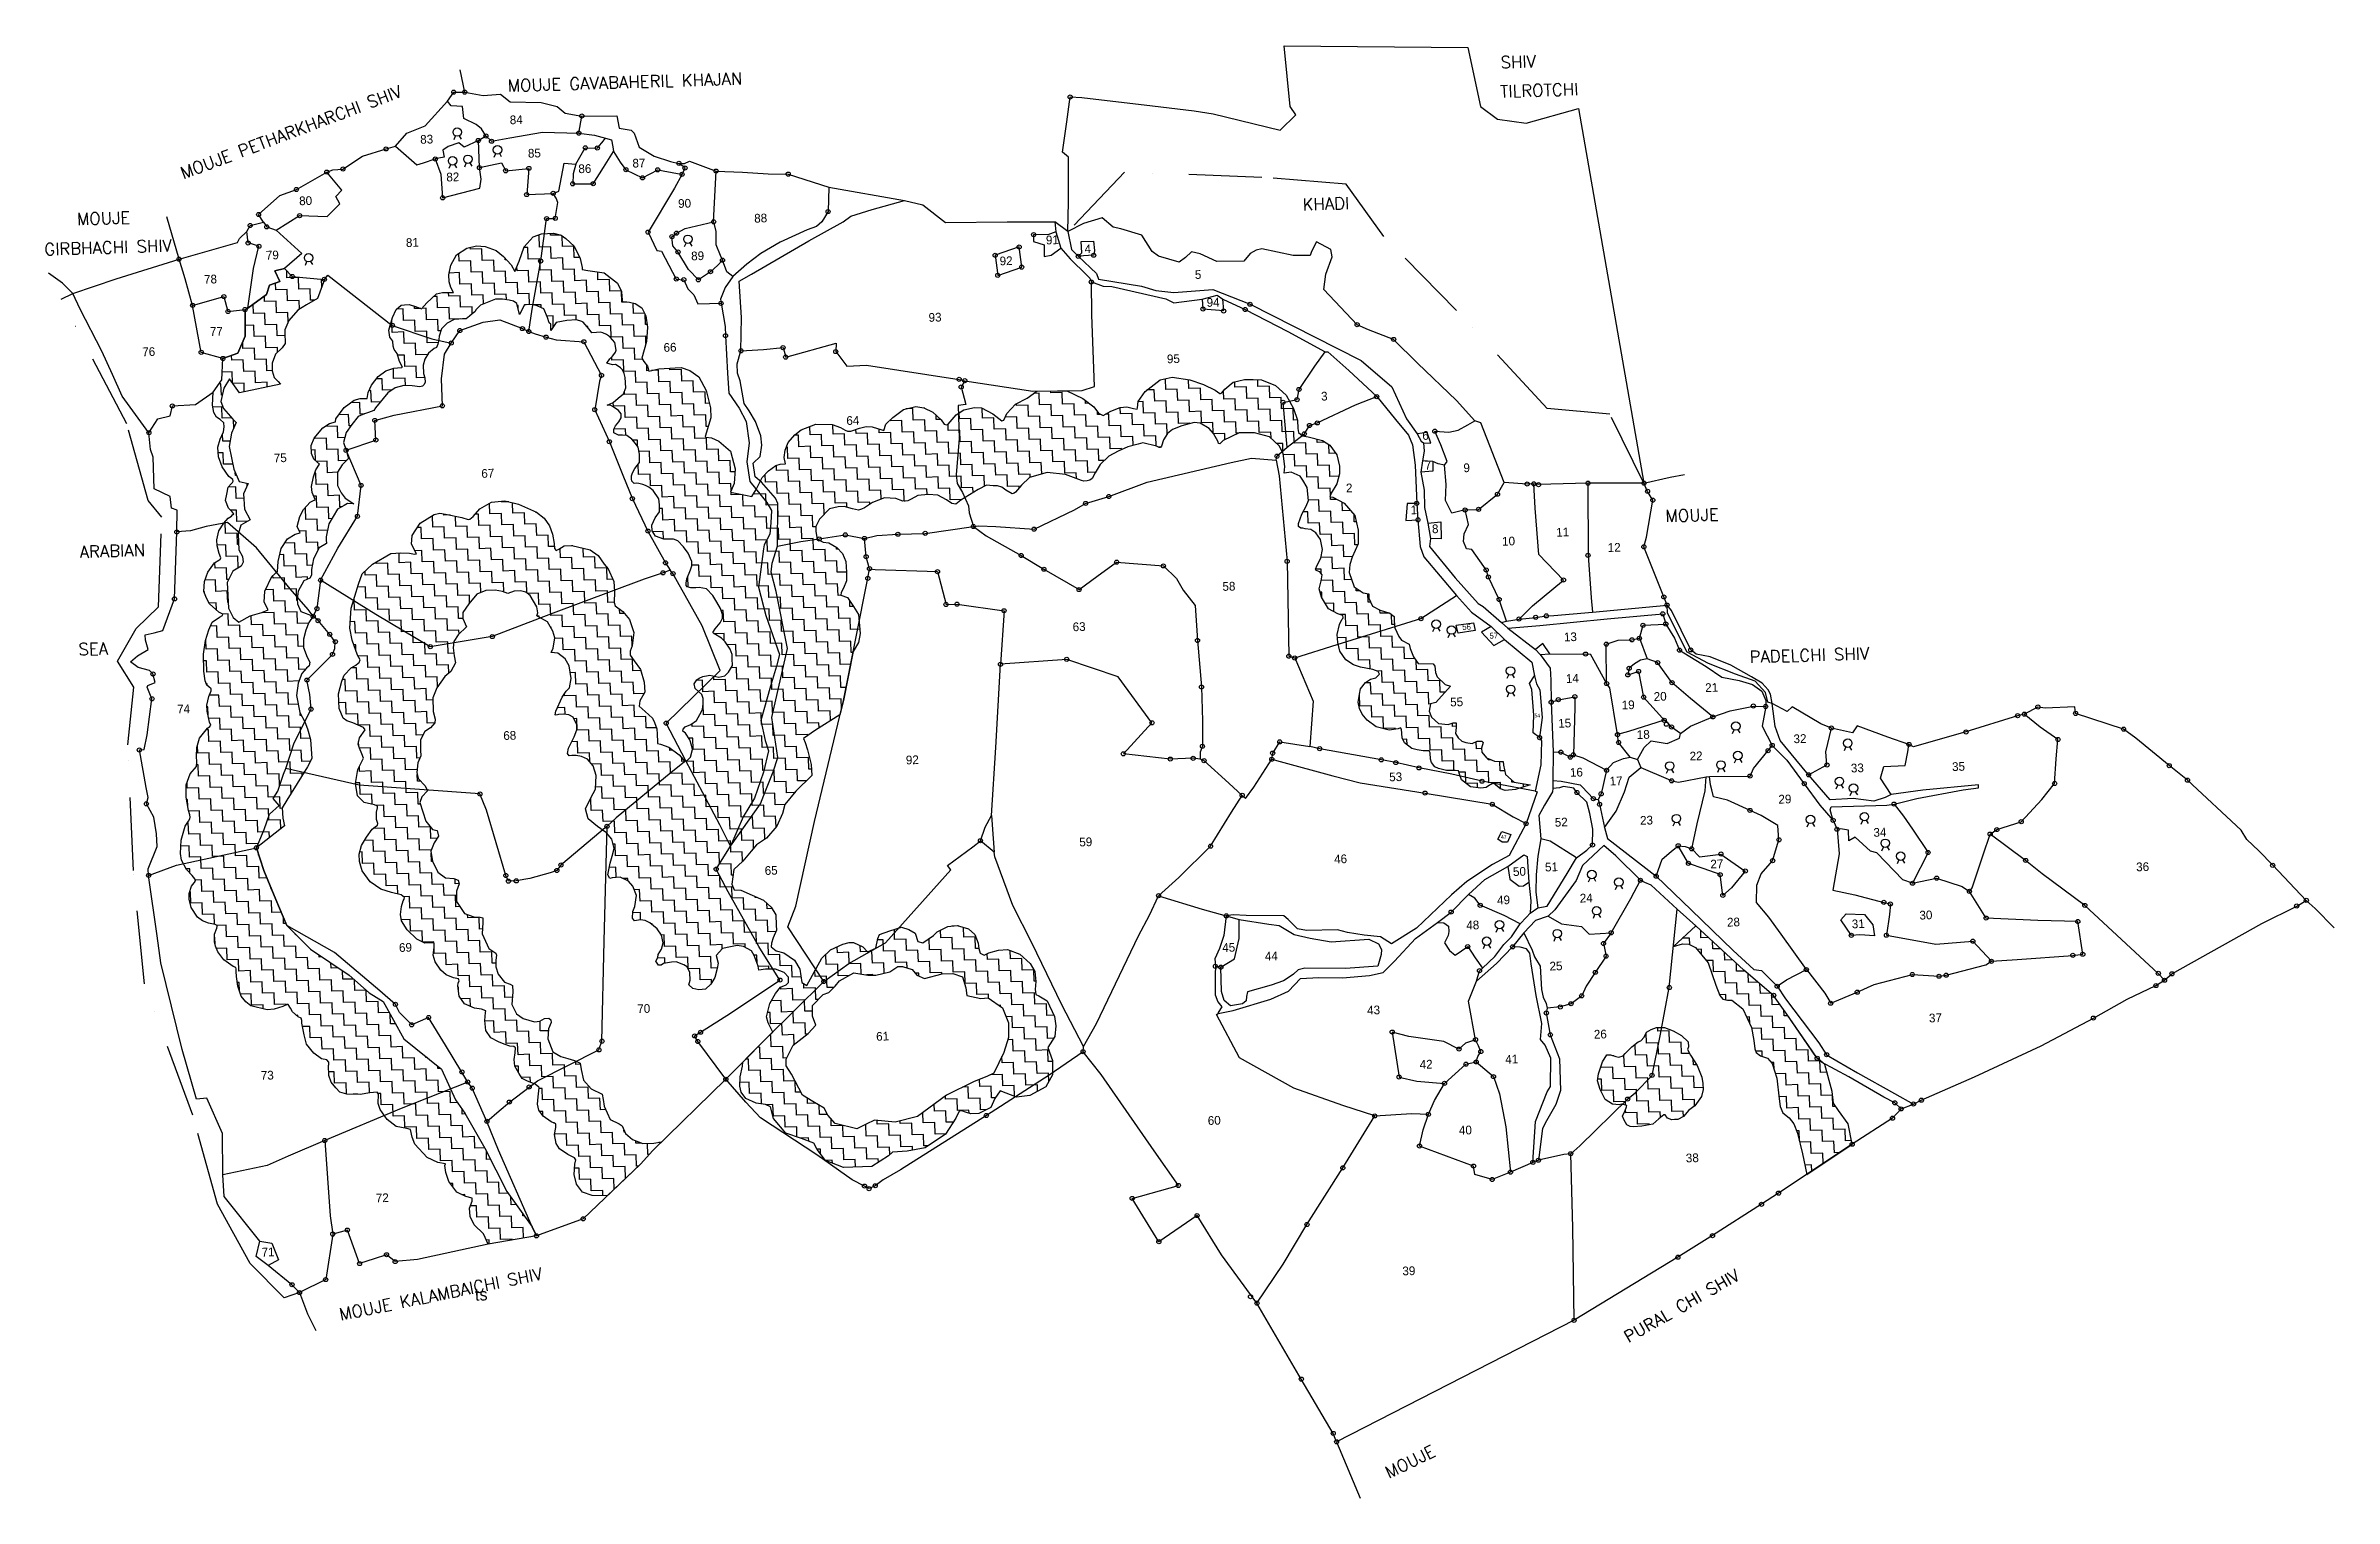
# Model space of a CAD drawing. Header units: metres. Extents: x 322885 to 326856, y 1820433 to 1822952.
import ezdxf
from ezdxf.enums import TextEntityAlignment as Align

# ---------------------------------------------------------------- set-up
doc = ezdxf.new("R2010")
doc.units = ezdxf.units.M
doc.linetypes.add('DASHDOT', pattern=[25.4, 12.7, -6.35, 0, -6.35])
doc.linetypes.add('DIVIDE', pattern=[31.75, 12.7, -6.35, 0, -6.35, 0, -6.35])
for name, color, linetype in [('OFF', 1, 'Continuous'), ('POLY_HATCH', 12, 'Continuous'), ('POLY_PARCEL', 6, 'Continuous'), ('POLY_WATER', 4, 'Continuous'), ('TEXT_MAPOUT', 7, 'Continuous'), ('TEXT_PARCEL', 7, 'Continuous'), ('V_BOUND_LINE', 7, 'Continuous'), ('V_BOUND_STREAM_LINE', 7, 'DASHDOT'), ('V_DIVIDE_LINE', 7, 'DIVIDE')]:
    doc.layers.add(name, color=color, linetype=linetype)
doc.styles.get("Standard").update_dxf_attribs({"font": 'simplex.shx'})
doc.styles.add('TEXT_MAP', font='', dxfattribs={"height": 0.5})
doc.styles.get('TEXT_MAP').set_extended_font_data('Kruti Dev 050')

msp = doc.modelspace()

# ---------------------------------------------------------------- texts
at = {"layer": 'TEXT_MAPOUT'}
for s, height, rotation, p in [('SHIV', 20.98, 1.7524, (325440, 1822924.6)), ('MOUJE PETHARKHARCHI SHIV', 20.978, 20.7224, (323310.3, 1822802.7)), ('MOUJE', 20.98, 1.7524, (322985.1, 1822653.2)), ('GIRBHACHI SHIV', 20.978, 1.7524, (322992.9, 1822602.7))]:
    msp.add_text(s, height=height, rotation=rotation, dxfattribs=at).set_placement(p, align=Align.MIDDLE)
for s, height, rotation, p in [('MOUJE GAVABAHERIL KHAJAN', 20.978, 1.7524, (323686.7, 1822872.7)), ('TILROTCHI', 20.98, 1.7524, (325408.8, 1822862.7)), ('KHADI', 20.98, 1.7524, (325066, 1822666.6)), ('MOUJE', 20.98, 1.7524, (325695.7, 1822126.4)), ('ARABIAN ', 20.98, 1.7524, (322944.1, 1822064.1)), ('SEA', 20.98, 1.7524, (322942, 1821895.1)), ('PADELCHI SHIV', 20.978, 1.7524, (325841.7, 1821881.9)), ('MOUJE KALAMBAICHI SHIV', 20.978, 11.4808, (323396.5, 1820741.5)), ('PURAL CHI SHIV', 20.978, 29.7832, (325631.1, 1820702)), ('MOUJE', 20.98, 25.899, (325215.4, 1820467.1))]:
    msp.add_text(s, height=height, rotation=rotation, dxfattribs=at).set_placement(p)
at = {"layer": 'TEXT_MAPOUT', "style": 'TEXT_MAP'}
msp.add_text('ts  ', height=20.98, rotation=2.0293, dxfattribs=at).set_placement((323630, 1820775.8))
at = {"layer": 'TEXT_PARCEL', "style": 'TEXT_MAP'}
for s, height, p in [('84', 15.1, (323690.4, 1822816.2)), ('83', 15.1, (323534.9, 1822782.4)), ('85', 15.1, (323721.8, 1822758.3)), ('86', 15.1, (323809.4, 1822731.4)), ('87', 15.1, (323903.2, 1822741.1)), ('82', 15.1, (323580.3, 1822717)), ('80', 15.1, (323324.9, 1822675.8)), ('90', 15.1, (323982.5, 1822671.2)), ('88', 15.1, (324114.5, 1822645.6)), ('81', 15.1, (323510.1, 1822603.3)), ('91', 15.1, (324620.7, 1822607.8)), ('79', 15.1, (323267.1, 1822581.5)), ('89', 15.1, (324005.1, 1822580.2)), ('92', 15.1, (324540.4, 1822571.5)), ('4', 14.7, (324687.8, 1822592.8)), ('78', 15.1, (323159.8, 1822539.7)), ('5', 15.1, (324879.1, 1822547.9)), ('94', 15.1, (324899.6, 1822499.6)), ('77', 15.1, (323170, 1822449.2)), ('93', 15.1, (324417.1, 1822473.6)), ('76', 15.1, (323052.6, 1822413.9)), ('66', 15.1, (323957.2, 1822421.5)), ('95', 15.1, (324830.7, 1822401.7)), ('3', 15.1, (325098.2, 1822337)), ('64', 15.1, (324274.4, 1822294.7)), ('6', 15.1, (325273.8, 1822268.8)), ('75', 15.1, (323280.9, 1822229.8)), ('7', 15.1, (325278.2, 1822217.3)), ('9', 15.1, (325345.2, 1822212.8)), ('67', 15.1, (323641, 1822203)), ('2', 15.1, (325141.4, 1822177.8)), ('1', 15.1, (325253.6, 1822139.8)), ('8', 15.1, (325290.6, 1822106.9)), ('10', 15.1, (325412.3, 1822085.4)), ('11', 15.1, (325506.2, 1822101)), ('12', 15.1, (325595.6, 1822074.5)), ('58', 15.1, (324927, 1822007)), ('63', 15.1, (324667.1, 1821937)), ('56', 10.07, (325343.1, 1821939.3)), ('57', 10.07, (325390.4, 1821924.1)), ('13', 15.1, (325519.6, 1821919.4)), ('14', 15.1, (325523, 1821847.3)), ('20', 15.1, (325675.4, 1821816.1)), ('21', 15.1, (325764.7, 1821831.5)), ('74', 15.1, (323113.1, 1821794.3)), ('55', 15.1, (325322.2, 1821806.5)), ('54', 6.29, (325468.5, 1821787.5)), ('15', 15.1, (325509.7, 1821769.7)), ('19', 15.1, (325619.9, 1821801.4)), ('68', 15.1, (323679.1, 1821748.4)), ('18', 15.1, (325646, 1821750)), ('32', 15.1, (325918, 1821742.8)), ('92', 15.1, (324377.7, 1821706)), ('22', 15.1, (325737.7, 1821712.8)), ('33', 15.1, (326017.5, 1821692)), ('35', 15.1, (326193.1, 1821694.5)), ('53', 15.1, (325216.4, 1821676.6)), ('16', 15.1, (325530, 1821684.5)), ('17', 15.1, (325598.8, 1821669.4)), ('29', 15.1, (325891.8, 1821638)), ('52', 15.1, (325503.7, 1821598)), ('23', 15.1, (325651.7, 1821601.3)), ('34', 15.1, (326056.7, 1821580.4)), ('59', 15.1, (324678.6, 1821563.7)), ('46', 15.1, (325120.8, 1821534.2)), ('47', 6.29, (325410.3, 1821577.2)), ('65', 15.1, (324132.7, 1821514.3)), ('50', 15.1, (325431.2, 1821512.4)), ('51', 15.1, (325486.8, 1821520.3)), ('27', 15.1, (325773.7, 1821525.5)), ('36', 15.1, (326512.6, 1821520.6)), ('49', 15.1, (325403.6, 1821463)), ('24', 15.1, (325547.1, 1821466.4)), ('48', 15.1, (325350.2, 1821419.5)), ('28', 15.1, (325802.6, 1821424.7)), ('31', 15.1, (326019.1, 1821421.7)), ('30', 15.1, (326136.5, 1821436.9)), ('69', 15.1, (323498.1, 1821380.7)), ('45', 15.1, (324926.7, 1821380.7)), ('44', 15.1, (325000.6, 1821365.7)), ('25', 15.1, (325494.6, 1821348.5)), ('70', 15.1, (323911.6, 1821274.6)), ('43', 15.1, (325178.1, 1821272.1)), ('37', 15.1, (326153, 1821258.5)), ('61', 15.1, (324326.1, 1821226.7)), ('26', 15.1, (325571.5, 1821230.3)), ('42', 15.1, (325269.3, 1821178)), ('41', 15.1, (325417.7, 1821186.9)), ('73', 15.1, (323258.3, 1821159)), ('60', 15.1, (324901.6, 1821080.7)), ('40', 15.1, (325337.4, 1821063.9)), ('38', 15.1, (325731.1, 1821015.7)), ('72', 15.1, (323457.9, 1820946.4)), ('71', 15.1, (323259.7, 1820852.4)), ('39', 15.1, (325239.3, 1820819.8))]:
    msp.add_text(s, height=height, rotation=1.7524, dxfattribs=at).set_placement(p)

# ---------------------------------------------------------------- linework, layer by layer
for points in [[(323593.4, 1822789.8), (323596.1, 1822796)], [(323606.2, 1822790.7), (323602.8, 1822796.4)], [(323585.2, 1822740.1), (323587.9, 1822746.2)], [(323598.1, 1822740.9), (323594.6, 1822746.7)], [(323611.9, 1822742.7), (323614.6, 1822748.8)], [(323624.8, 1822743.5), (323621.3, 1822749.2)], [(323663.1, 1822759.1), (323665.8, 1822765.3)], [(323676, 1822760), (323672.6, 1822765.7)], [(323335.4, 1822572), (323338.1, 1822578.1)], [(323348.3, 1822572.8), (323344.8, 1822578.5)], [(323993.6, 1822604), (323996.3, 1822610.1)], [(324006.5, 1822604.8), (324003, 1822610.6)], [(325292, 1821936.5), (325294.7, 1821942.6)], [(325304.8, 1821937.3), (325301.4, 1821943)], [(325318.6, 1821926.2), (325321.2, 1821932.3)], [(325331.4, 1821927), (325328, 1821932.7)], [(325421, 1821855.4), (325423.7, 1821861.5)], [(325421.3, 1821823.5), (325424, 1821829.6)], [(325433.8, 1821856.2), (325430.4, 1821861.9)], [(325434.2, 1821824.3), (325430.7, 1821830)], [(325812.1, 1821759.7), (325814.8, 1821765.8)], [(325825, 1821760.5), (325821.5, 1821766.2)], [(325815.6, 1821708.7), (325818.3, 1821714.8)], [(325828.5, 1821709.5), (325825, 1821715.2)], [(326006.1, 1821729.9), (326008.8, 1821736.1)], [(326019, 1821730.8), (326015.5, 1821736.5)], [(325697.4, 1821690.6), (325700.1, 1821696.7)], [(325710.2, 1821691.4), (325706.8, 1821697.2)], [(325786.2, 1821692.4), (325788.9, 1821698.5)], [(325799, 1821693.2), (325795.6, 1821698.9)], [(325991.7, 1821663.9), (325994.4, 1821670)], [(326004.6, 1821664.7), (326001.1, 1821670.5)], [(326016.2, 1821652.1), (326018.9, 1821658.3)], [(326029.1, 1821653), (326025.6, 1821658.7)], [(325708.9, 1821599.3), (325711.6, 1821605.5)], [(325721.7, 1821600.2), (325718.3, 1821605.9)], [(325941.6, 1821597.8), (325944.3, 1821603.9)], [(325954.5, 1821598.6), (325951, 1821604.3)], [(326035.1, 1821602.6), (326037.8, 1821608.7)], [(326048, 1821603.4), (326044.5, 1821609.1)], [(326071.3, 1821556.4), (326074, 1821562.5)], [(326084.2, 1821557.2), (326080.7, 1821563)], [(325562.2, 1821502.3), (325564.9, 1821508.4)], [(325575, 1821503.1), (325571.6, 1821508.8)], [(326098.1, 1821534.1), (326100.7, 1821540.2)], [(326110.9, 1821534.9), (326107.5, 1821540.6)], [(325608.9, 1821489.2), (325611.6, 1821495.3)], [(325621.8, 1821490), (325618.3, 1821495.8)], [(325570.5, 1821439.4), (325573.2, 1821445.6)], [(325583.3, 1821440.3), (325579.9, 1821446)], [(325379.7, 1821386.6), (325382.4, 1821392.7)], [(325392.5, 1821387.4), (325389.1, 1821393.1)], [(325402, 1821415.3), (325404.7, 1821421.4)], [(325414.8, 1821416.1), (325411.4, 1821421.8)], [(325502.2, 1821399.7), (325504.9, 1821405.9)], [(325515, 1821400.6), (325511.6, 1821406.3)]]:
    msp.add_lwpolyline(points)
for centre, radius in [((323592.9, 1822871.9), 3.57), ((323611.9, 1822872), 3.57), ((324662.5, 1822863.6), 3.57), ((323815.2, 1822830.6), 3.57), ((323475.5, 1822773.5), 3.57), ((323599, 1822802.7), 7.31), ((323635.6, 1822788.2), 3.57), ((323648.7, 1822796), 3.57), ((323658.5, 1822786.8), 3.57), ((323668.8, 1822772), 7.31), ((323809.9, 1822800.9), 3.57), ((323821.2, 1822775.4), 3.57), ((323842, 1822775.1), 3.57), ((323372.6, 1822733.3), 3.57), ((323400.6, 1822738.6), 3.57), ((323560.8, 1822756.1), 3.57), ((323590.9, 1822752.9), 7.31), ((323617.5, 1822755.5), 7.31), ((323637.4, 1822741), 3.57), ((323683, 1822735.6), 3.57), ((323723.3, 1822739.7), 3.57), ((323891.7, 1822737.5), 3.57), ((323946.9, 1822737.3), 3.57), ((323983.7, 1822748.5), 3.57), ((323994.2, 1822740.5), 3.57), ((324048.1, 1822735.1), 3.57), ((323319.9, 1822703.1), 3.57), ((323719.5, 1822694.3), 3.57), ((323765.5, 1822696.4), 3.57), ((323799.4, 1822712.9), 3.57), ((323834.9, 1822713.1), 3.57), ((323920.4, 1822723.3), 3.57), ((323989.1, 1822729.5), 3.57), ((324173.3, 1822729.8), 3.57), ((323254.2, 1822659.7), 3.57), ((323325.4, 1822657.8), 3.57), ((323573.6, 1822688.6), 3.57), ((324242.5, 1822664.8), 3.57), ((323239.7, 1822640.7), 3.57), ((323268.4, 1822638.3), 3.57), ((323754.1, 1822652.7), 3.57), ((323769, 1822653.1), 3.57), ((323930.1, 1822629.2), 3.57), ((323971.5, 1822621.3), 3.57), ((323979.4, 1822627.4), 3.57), ((323999.3, 1822616.8), 7.31), ((324043.9, 1822647.1), 3.57), ((324599.2, 1822624.9), 3.57), ((323116.2, 1822582.3), 3.57), ((323236.1, 1822610.4), 3.57), ((323254.8, 1822604.7), 3.57), ((323341, 1822584.8), 7.31), ((323743.8, 1822579.2), 3.57), ((323982, 1822594.8), 3.57), ((324059.3, 1822580.5), 3.57), ((324532.4, 1822589.1), 3.57), ((324574, 1822603.5), 3.57), ((324676.7, 1822587.3), 3.57), ((324703.4, 1822589.1), 3.57), ((323312.6, 1822552.2), 3.57), ((323368.4, 1822547.3), 3.57), ((323979.1, 1822547.9), 3.57), ((323992.1, 1822546.7), 3.57), ((324017.4, 1822546.4), 3.57), ((324038.4, 1822560.5), 3.57), ((324536.9, 1822554.2), 3.57), ((324578.5, 1822568.5), 3.57), ((324699.3, 1822542.8), 3.57), ((323139.7, 1822502.1), 3.57), ((323194, 1822517.4), 3.57), ((323230.8, 1822494.9), 3.57), ((324056.8, 1822505.7), 3.57), ((324893, 1822495.9), 3.57), ((324966.2, 1822495), 3.57), ((324974.7, 1822504.1), 3.57), ((323201.1, 1822491.5), 3.57), ((323486.3, 1822467.4), 3.57), ((323603.4, 1822458.5), 3.57), ((323712.1, 1822461.9), 3.57), ((323723.2, 1822456.9), 3.57), ((324928.9, 1822492.5), 3.57), ((325160.6, 1822468.6), 3.57), ((323154.7, 1822420.7), 3.57), ((323588.6, 1822436.8), 3.57), ((323753, 1822447.1), 3.57), ((323818.7, 1822439.1), 3.57), ((324064.5, 1822449.6), 3.57), ((324091.2, 1822423.3), 3.57), ((324164.4, 1822428.9), 3.57), ((324255.8, 1822422), 3.57), ((325223.9, 1822443.1), 3.57), ((323192.3, 1822410.1), 3.57), ((323849.2, 1822380.8), 3.57), ((324168.9, 1822412.4), 3.57), ((324469.9, 1822373.8), 3.57), ((324473.5, 1822360.6), 3.57), ((324479.7, 1822371.5), 3.57), ((325056.2, 1822338.7), 3.57), ((325059.7, 1822356.4), 3.57), ((325194.5, 1822343.9), 3.57), ((323104.6, 1822327.8), 3.57), ((323456, 1822302.6), 3.57), ((323573.2, 1822327.9), 3.57), ((323837.6, 1822321.1), 3.57), ((325031.9, 1822333.9), 3.57), ((325091.3, 1822298.3), 3.57), ((323063.9, 1822281.3), 3.57), ((323457.7, 1822268.5), 3.57), ((323862.9, 1822265.6), 3.57), ((325068.9, 1822279.4), 3.57), ((325077.9, 1822293.9), 3.57), ((325295.4, 1822283.9), 3.57), ((323406.1, 1822250.8), 3.57), ((325021.3, 1822240.6), 3.57), ((323432.1, 1822189.9), 3.57), ((325455.6, 1822192.3), 3.57), ((325467.1, 1822192.6), 3.57), ((325475.3, 1822191.2), 3.57), ((325561.1, 1822193.8), 3.57), ((325658.3, 1822193.8), 3.57), ((325664.5, 1822179.6), 3.57), ((323902.8, 1822166.9), 3.57), ((324689.3, 1822158.7), 3.57), ((324729.6, 1822170.7), 3.57), ((325263.9, 1822158.7), 3.57), ((325347.9, 1822147.3), 3.57), ((325371.3, 1822148.4), 3.57), ((325404, 1822174.6), 3.57), ((325673.6, 1822164.3), 3.57), ((323112.4, 1822109.2), 3.57), ((323425.7, 1822136.3), 3.57), ((323929.8, 1822110.7), 3.57), ((324272.3, 1822104.1), 3.57), ((324305.6, 1822098), 3.57), ((324363.6, 1822105.2), 3.57), ((324411, 1822106.7), 3.57), ((324494.6, 1822118.7), 3.57), ((324600, 1822114), 3.57), ((325266, 1822130.2), 3.57), ((324227.1, 1822097), 3.57), ((324308.5, 1822066.2), 3.57), ((324577.6, 1822068.3), 3.57), ((325039, 1822058.3), 3.57), ((325561.2, 1822068.6), 3.57), ((325658.1, 1822083.4), 3.57), ((323361.8, 1822025.5), 3.57), ((323956.1, 1822038.3), 3.57), ((323960.3, 1822055.6), 3.57), ((323973.3, 1822037), 3.57), ((324311.4, 1822028.8), 3.57), ((324314.4, 1822045.5), 3.57), ((324432.3, 1822040.4), 3.57), ((324617, 1822044.5), 3.57), ((324743.1, 1822056.8), 3.57), ((324824.4, 1822050.3), 3.57), ((325384.5, 1822043.3), 3.57), ((325388.3, 1822031), 3.57), ((325518.6, 1822025.8), 3.57), ((323108.4, 1821993.1), 3.57), ((324447.1, 1821983.3), 3.57), ((324466.3, 1821983.9), 3.57), ((324678, 1822009.2), 3.57), ((325407, 1821992.1), 3.57), ((325692.7, 1821996.5), 3.57), ((325698.4, 1821982.3), 3.57), ((323349, 1821962.9), 3.57), ((323355.5, 1821976.2), 3.57), ((323357.5, 1821955.4), 3.57), ((324547.8, 1821972.5), 3.57), ((325271.2, 1821958.8), 3.57), ((325297.6, 1821949.3), 7.31), ((325324.2, 1821939), 7.31), ((325441.5, 1821958.2), 3.57), ((325470.4, 1821961.1), 3.57), ((325488.7, 1821963.6), 3.57), ((325656.6, 1821947.3), 3.57), ((325690.9, 1821967.2), 3.57), ((325696.1, 1821949.5), 3.57), ((323377.7, 1821931.6), 3.57), ((323387.4, 1821918.8), 3.57), ((323552.1, 1821910.2), 3.57), ((323659.8, 1821927.7), 3.57), ((324883.5, 1821921), 3.57), ((325592.9, 1821914.6), 3.57), ((325637.3, 1821922.1), 3.57), ((325650.3, 1821924.8), 3.57), ((325719.9, 1821904.2), 3.57), ((325739.4, 1821904.6), 3.57), ((323071, 1821862.9), 3.57), ((323382.5, 1821896.8), 3.57), ((324541.6, 1821879.6), 3.57), ((324656.5, 1821888.2), 3.57), ((325042, 1821893.7), 3.57), ((325052.2, 1821890.6), 3.57), ((325426.6, 1821868.2), 7.31), ((325556.9, 1821897.4), 3.57), ((325630.3, 1821861.3), 3.57), ((325632.5, 1821872.7), 3.57), ((325648.9, 1821867.3), 3.57), ((325682, 1821882.6), 3.57), ((323069.2, 1821819.8), 3.57), ((323338.1, 1821852.3), 3.57), ((324890.5, 1821840.3), 3.57), ((325427, 1821836.3), 7.31), ((325538.3, 1821823.5), 3.57), ((325593.5, 1821846.2), 3.57), ((325657.7, 1821822.7), 3.57), ((325706.8, 1821847.8), 3.57), ((323345.2, 1821801.9), 3.57), ((325497.3, 1821813.9), 3.57), ((325509.7, 1821818.3), 3.57), ((325693.4, 1821782.5), 3.57), ((325777.7, 1821788.4), 3.57), ((325848.1, 1821807.3), 3.57), ((325869.5, 1821806.5), 3.57), ((326306.7, 1821790.5), 3.57), ((326318.2, 1821793.2), 3.57), ((326341.8, 1821805.5), 3.57), ((326407.2, 1821794.4), 3.57), ((323961.6, 1821777.5), 3.57), ((324804.5, 1821778.1), 3.57), ((325026.2, 1821745.1), 3.57), ((325477.1, 1821752.5), 3.57), ((325612.4, 1821757.8), 3.57), ((325614.2, 1821744), 3.57), ((325697.2, 1821775.7), 3.57), ((325706.1, 1821770.9), 3.57), ((325817.7, 1821772.5), 7.31), ((325983.4, 1821769.1), 3.57), ((326011.8, 1821742.8), 7.31), ((326118.1, 1821740.7), 3.57), ((326217, 1821762.3), 3.57), ((326376.7, 1821749.2), 3.57), ((326490.5, 1821767.2), 3.57), ((323047.4, 1821731.1), 3.57), ((324754.9, 1821724.4), 3.57), ((324836.3, 1821715.3), 3.57), ((324876, 1821716.6), 3.57), ((324892, 1821737.4), 3.57), ((324894.7, 1821712.6), 3.57), ((325012.4, 1821715), 3.57), ((325014, 1821725.6), 3.57), ((325095.6, 1821733.3), 3.57), ((325202.6, 1821713.9), 3.57), ((325227.7, 1821709.2), 3.57), ((325514, 1821727.3), 3.57), ((325530.4, 1821718.6), 3.57), ((325535.7, 1821722.6), 3.57), ((325703, 1821703.4), 7.31), ((325791.8, 1821705.2), 7.31), ((325821.2, 1821721.5), 7.31), ((325873.6, 1821729.9), 3.57), ((325880.8, 1821739), 3.57), ((325975.8, 1821705.1), 3.57), ((326569.8, 1821703.9), 3.57), ((325268, 1821699.9), 3.57), ((325377.3, 1821676.8), 3.57), ((325593.4, 1821695.9), 3.57), ((325706.4, 1821677.5), 3.57), ((325842.3, 1821685.8), 3.57), ((325936.4, 1821672.6), 3.57), ((325943.9, 1821688), 3.57), ((325997.4, 1821676.7), 7.31), ((326021.9, 1821665), 7.31), ((326370.9, 1821672.9), 3.57), ((326601.5, 1821678.6), 3.57), ((323059.6, 1821637.6), 3.57), ((323638.3, 1821654.8), 3.57), ((324961.1, 1821652.3), 3.57), ((325278.4, 1821656.3), 3.57), ((325395, 1821636.9), 3.57), ((325541.9, 1821657.2), 3.57), ((325570.4, 1821646.6), 3.57), ((325581.2, 1821636.9), 3.57), ((325583.9, 1821654.9), 3.57), ((325842.3, 1821626.2), 3.57), ((326092.3, 1821637.2), 3.57), ((323858.9, 1821598.8), 3.57), ((325453.7, 1821603.4), 3.57), ((325714.5, 1821612.1), 7.31), ((325947.3, 1821610.6), 7.31), ((325986.5, 1821609), 3.57), ((325993.3, 1821593.6), 3.57), ((326040.8, 1821615.4), 7.31), ((326258.9, 1821585.2), 3.57), ((326270.6, 1821593), 3.57), ((326312.9, 1821606.7), 3.57), ((323250.5, 1821561.3), 3.57), ((324506.8, 1821573.6), 3.57), ((324906.2, 1821564.2), 3.57), ((325568.9, 1821566.3), 3.57), ((325717.7, 1821564.9), 3.57), ((325741.1, 1821559.6), 3.57), ((325791.8, 1821550.6), 3.57), ((325892.5, 1821575.2), 3.57), ((326076.9, 1821569.2), 7.31), ((326103.7, 1821546.9), 7.31), ((326151.3, 1821553.3), 3.57), ((323063.4, 1821513.5), 3.57), ((323683.3, 1821513.3), 3.57), ((323687.8, 1821503.6), 3.57), ((323701.3, 1821504), 3.57), ((323771.8, 1821522.1), 3.57), ((323778.9, 1821531.5), 3.57), ((324048.2, 1821524.4), 3.57), ((325567.8, 1821515.1), 7.31), ((325614.6, 1821502), 7.31), ((325652.1, 1821505), 3.57), ((325679.5, 1821512.1), 3.57), ((325735.4, 1821534.4), 3.57), ((325790.5, 1821514.9), 3.57), ((325834.1, 1821521.1), 3.57), ((325881.5, 1821539), 3.57), ((326166, 1821508.8), 3.57), ((326320.6, 1821539.5), 3.57), ((326749.3, 1821531), 3.57), ((324816, 1821478.3), 3.57), ((325795.1, 1821478.8), 3.57), ((326074.5, 1821466.8), 3.57), ((326085.8, 1821464.1), 3.57), ((326124.3, 1821499.9), 3.57), ((326223, 1821485.8), 3.57), ((326807.6, 1821470.2), 3.57), ((324933.5, 1821443.3), 3.57), ((325323.6, 1821449.9), 3.57), ((325374.1, 1821461.7), 3.57), ((325407.6, 1821428.1), 7.31), ((325576.1, 1821452.3), 7.31), ((326252, 1821439.5), 3.57), ((326411.1, 1821433.5), 3.57), ((326423.2, 1821461.5), 3.57), ((326790.9, 1821460.4), 3.57), ((325352.4, 1821390.1), 3.57), ((325385.3, 1821399.4), 7.31), ((325430.3, 1821389.7), 3.57), ((325507.8, 1821412.6), 7.31), ((325588, 1821395.4), 3.57), ((325601.3, 1821414), 3.57), ((326018.1, 1821409.5), 3.57), ((326079, 1821409.7), 3.57), ((326229, 1821399.4), 3.57), ((324914.6, 1821355.8), 3.57), ((324924, 1821354.3), 3.57), ((325372.9, 1821348.2), 3.57), ((325573.8, 1821345.3), 3.57), ((325592.5, 1821373.5), 3.57), ((325940.1, 1821350.2), 3.57), ((326261.2, 1821364.5), 3.57), ((326402.5, 1821374.8), 3.57), ((326419.7, 1821376.8), 3.57), ((326550.8, 1821343.6), 3.57), ((324158.9, 1821332), 3.57), ((324235.1, 1821329.5), 3.57), ((325550.2, 1821304.7), 3.57), ((325702.2, 1821319), 3.57), ((325883.3, 1821305.5), 3.57), ((325889.4, 1821321.3), 3.57), ((326028.3, 1821310.9), 3.57), ((326124.1, 1821341.6), 3.57), ((326170.3, 1821338.6), 3.57), ((326182.6, 1821340.4), 3.57), ((326546.6, 1821322.4), 3.57), ((326561.6, 1821331.7), 3.57), ((326574.4, 1821342.9), 3.57), ((323491.7, 1821289.9), 3.57), ((323549.2, 1821267.1), 3.57), ((325488.8, 1821274.9), 3.57), ((325513, 1821285.3), 3.57), ((325531.7, 1821290.9), 3.57), ((325982.3, 1821291.8), 3.57), ((326438.2, 1821266.1), 3.57), ((323519.9, 1821254.4), 3.57), ((323850.1, 1821226), 3.57), ((324010.8, 1821235.1), 3.57), ((324016.4, 1821225.4), 3.57), ((324021.2, 1821241.5), 3.57), ((325221.4, 1821241.8), 3.57), ((325366, 1821228.5), 3.57), ((325495.7, 1821237), 3.57), ((323844.8, 1821210.9), 3.57), ((324685, 1821207.7), 3.57), ((325337.2, 1821212.3), 3.57), ((325349.4, 1821186.1), 3.57), ((325367.1, 1821190), 3.57), ((325375.1, 1821208), 3.57), ((325958.9, 1821196.3), 3.57), ((325975.2, 1821202.5), 3.57), ((323607.1, 1821172.5), 3.57), ((323617.1, 1821155.2), 3.57), ((323625, 1821144.5), 3.57), ((323723.8, 1821146.5), 3.57), ((324065.1, 1821160), 3.57), ((325233.3, 1821163.8), 3.57), ((325312.2, 1821152.8), 3.57), ((325397.1, 1821164.6), 3.57), ((325672.2, 1821166.7), 3.57), ((323689.4, 1821120.4), 3.57), ((325629.9, 1821125.6), 3.57), ((326093.6, 1821119.1), 3.57), ((326104.4, 1821108.5), 3.57), ((326125.9, 1821117), 3.57), ((326139.5, 1821123.6), 3.57), ((323650.5, 1821086.9), 3.57), ((324517.1, 1821097.1), 3.57), ((325191.1, 1821096.4), 3.57), ((325284.2, 1821099.3), 3.57), ((326089.5, 1821092.4), 3.57), ((323369.1, 1821053.8), 3.57), ((325268.8, 1821044.2), 3.57), ((325531.1, 1821030.8), 3.57), ((326019.6, 1821047.2), 3.57), ((325135.7, 1821006.3), 3.57), ((325362.4, 1821009.4), 3.57), ((325394.8, 1820986.1), 3.57), ((325426.7, 1820998.9), 3.57), ((325465.5, 1821015.8), 3.57), ((325475.1, 1821019.5), 3.57), ((324305.7, 1820974.7), 3.57), ((324313.6, 1820970.3), 3.57), ((324324.3, 1820975.3), 3.57), ((324770.2, 1820953.3), 3.57), ((324850.3, 1820975.8), 3.57), ((325891.8, 1820962.5), 3.57), ((323817.5, 1820917.9), 3.57), ((324882.8, 1820923.5), 3.57), ((325073.5, 1820908), 3.57), ((325862.2, 1820943.1), 3.57), ((323382.9, 1820891.4), 3.57), ((323408.4, 1820898.4), 3.57), ((323736.4, 1820888.4), 3.57), ((324816.5, 1820878.2), 3.57), ((325777.2, 1820888.7), 3.57), ((323429.5, 1820840.3), 3.57), ((323476.3, 1820855.6), 3.57), ((323491.3, 1820843.7), 3.57), ((325717.2, 1820851.3), 3.57), ((323312.2, 1820803.6), 3.57), ((323325.3, 1820790), 3.57), ((323370.7, 1820812.5), 3.57), ((324975.5, 1820782.9), 3.57), ((324986.7, 1820771.6), 3.57), ((325537, 1820741.9), 3.57), ((325063.6, 1820639.9), 3.57), ((325119.1, 1820545.7), 3.57), ((325124.9, 1820531.2), 3.57)]:
    msp.add_circle(centre, radius)
at = {"layer": 'OFF'}
for p, q in [((325034, 1822952.4), (325352.7, 1822949.6)), ((325544.5, 1822843.6), (325658.3, 1822193.8)), ((324243.8, 1822707.4), (324375.3, 1822684)), ((324658.6, 1822630.3), (324635.7, 1822646.9)), ((326104.4, 1821108.5), (326125.9, 1821117))]:
    msp.add_line(p, q, dxfattribs=at)
at = {"layer": 'POLY_HATCH'}
for p, q in [((323715.2, 1822603.5), (323730.9, 1822620.8)), ((323730.9, 1822620.8), (323744.9, 1822626.5)), ((323744.9, 1822626.5), (323766.2, 1822627.2)), ((323766.2, 1822627.2), (323779.4, 1822623.9)), ((323779.4, 1822623.9), (323787.5, 1822618.4)), ((323787.5, 1822618.4), (323801.6, 1822604.6)), ((323587.9, 1822571.8), (323597.9, 1822589.9)), ((323597.9, 1822589.9), (323615.4, 1822601.5)), ((323615.4, 1822601.5), (323632.1, 1822605.2)), ((323632.1, 1822605.2), (323647.3, 1822604)), ((323647.3, 1822604), (323666.5, 1822597.3)), ((323666.5, 1822597.3), (323679.4, 1822586.7)), ((323679.4, 1822586.7), (323692.5, 1822572.4)), ((323699.1, 1822561), (323706.5, 1822578.6)), ((323706.5, 1822578.6), (323715.2, 1822603.5)), ((323801.6, 1822604.6), (323812.2, 1822583.4)), ((323812.2, 1822583.4), (323815.8, 1822567.8)), ((323273.2, 1822537.3), (323291.2, 1822543.6)), ((323282.6, 1822561.9), (323299.3, 1822566.4)), ((323291.2, 1822543.6), (323282.6, 1822561.9)), ((323299.3, 1822566.4), (323312.6, 1822552.2)), ((323312.6, 1822552.2), (323368.4, 1822547.3)), ((323368.4, 1822547.3), (323356.6, 1822514.3)), ((323584.2, 1822554.9), (323587.9, 1822571.8)), ((323585.1, 1822542.8), (323584.2, 1822554.9)), ((323588, 1822532.9), (323585.1, 1822542.8)), ((323692.5, 1822572.4), (323699.1, 1822561)), ((323815.8, 1822567.8), (323815.9, 1822564.1)), ((323815.9, 1822564.1), (323825.4, 1822562.8)), ((323825.4, 1822562.8), (323854, 1822558.5)), ((323854, 1822558.5), (323877.2, 1822540.5)), ((323877.2, 1822540.5), (323884, 1822526)), ((323235.3, 1822497.1), (323268, 1822521.2)), ((323268, 1822521.2), (323273.2, 1822537.3)), ((323337.1, 1822502.9), (323322.1, 1822494.1)), ((323356.6, 1822514.3), (323337.1, 1822502.9)), ((323492.9, 1822495), (323501.6, 1822502.6)), ((323501.6, 1822502.6), (323507.4, 1822503.3)), ((323507.4, 1822503.3), (323515.3, 1822503.6)), ((323515.3, 1822503.6), (323528, 1822499.7)), ((323528, 1822499.7), (323537.1, 1822496.4)), ((323537.1, 1822496.4), (323546.2, 1822506.6)), ((323546.2, 1822506.6), (323563.1, 1822522.3)), ((323563.1, 1822522.3), (323573.6, 1822524.6)), ((323573.6, 1822524.6), (323582.5, 1822524.4)), ((323582.5, 1822524.4), (323592.5, 1822524.2)), ((323592.5, 1822524.2), (323588, 1822532.9)), ((323639.6, 1822502.5), (323631.9, 1822494.9)), ((323665.4, 1822512.7), (323639.6, 1822502.5)), ((323671.1, 1822512.9), (323665.4, 1822512.7)), ((323677.5, 1822513.1), (323671.1, 1822512.9)), ((323689.1, 1822511.3), (323677.5, 1822513.1)), ((323696.5, 1822509.5), (323689.1, 1822511.3)), ((323702.4, 1822505.4), (323696.5, 1822509.5)), ((323707, 1822486.4), (323702.4, 1822505.4)), ((323715.6, 1822503.2), (323707, 1822486.4)), ((323718.8, 1822503.3), (323715.6, 1822503.2)), ((323729.3, 1822503.6), (323718.8, 1822503.3)), ((323737.8, 1822501.3), (323729.3, 1822503.6)), ((323745.2, 1822497.8), (323737.8, 1822501.3)), ((323884, 1822526), (323884.7, 1822518.2)), ((323884.7, 1822518.2), (323884.9, 1822511.9)), ((323884.9, 1822511.9), (323885.6, 1822508.2)), ((323885.6, 1822508.2), (323897.7, 1822507.5)), ((323897.7, 1822507.5), (323907.7, 1822505.2)), ((323907.7, 1822505.2), (323919.5, 1822497.7)), ((323230.8, 1822494.9), (323235.3, 1822497.1)), ((323231, 1822448.7), (323230.8, 1822494.9)), ((323307, 1822476.1), (323299.7, 1822459.6)), ((323299.7, 1822459.6), (323300, 1822449.8)), ((323322.1, 1822494.1), (323307, 1822476.1)), ((323480.4, 1822458.9), (323486.5, 1822481.2)), ((323481.8, 1822446.9), (323480.4, 1822458.9)), ((323486.5, 1822481.2), (323492.9, 1822495)), ((323571.9, 1822461.5), (323567.6, 1822448.8)), ((323581.6, 1822471.3), (323571.9, 1822461.5)), ((323593.5, 1822477.4), (323581.6, 1822471.3)), ((323601.9, 1822478.2), (323593.5, 1822477.4)), ((323608.2, 1822478.9), (323601.9, 1822478.2)), ((323614.5, 1822479.1), (323608.2, 1822478.9)), ((323620.2, 1822483.5), (323614.5, 1822479.1)), ((323624.8, 1822487.3), (323620.2, 1822483.5)), ((323629.4, 1822491.1), (323624.8, 1822487.3)), ((323631.9, 1822494.9), (323629.4, 1822491.1)), ((323749, 1822496.4), (323745.2, 1822497.8)), ((323755.7, 1822481.3), (323749, 1822496.4)), ((323758.7, 1822472), (323755.7, 1822481.3)), ((323761.4, 1822469.4), (323758.7, 1822472)), ((323761.6, 1822458.4), (323761.4, 1822469.4)), ((323770.7, 1822472.3), (323761.6, 1822458.4)), ((323789, 1822476), (323770.7, 1822472.3)), ((323805.8, 1822477.1), (323789, 1822476)), ((323814.9, 1822474.2), (323805.8, 1822477.1)), ((323817.5, 1822473.2), (323814.9, 1822474.2)), ((323827.9, 1822460.9), (323817.5, 1822473.2)), ((323832.3, 1822454.8), (323827.9, 1822460.9)), ((323919.5, 1822497.7), (323926.2, 1822484.3)), ((323926.2, 1822484.3), (323929, 1822464.4)), ((323929, 1822464.4), (323927.6, 1822439.7)), ((323192.3, 1822410.1), (323218.2, 1822419.2)), ((323218.2, 1822419.2), (323231, 1822448.7)), ((323295.4, 1822428.8), (323283.4, 1822417.3)), ((323300.4, 1822436.1), (323295.4, 1822428.8)), ((323300, 1822449.8), (323300.3, 1822440.7)), ((323300.3, 1822440.7), (323300.4, 1822436.1)), ((323487.3, 1822440.2), (323481.8, 1822446.9)), ((323487.5, 1822431.3), (323487.3, 1822440.2)), ((323489.3, 1822425.6), (323487.5, 1822431.3)), ((323494.7, 1822418.9), (323489.3, 1822425.6)), ((323498.9, 1822404.9), (323494.7, 1822418.9)), ((323549, 1822419.3), (323543, 1822408.6)), ((323558.8, 1822427.5), (323549, 1822419.3)), ((323562.9, 1822429.2), (323558.8, 1822427.5)), ((323565.4, 1822435.1), (323562.9, 1822429.2)), ((323567.2, 1822443), (323565.4, 1822435.1)), ((323567.6, 1822448.8), (323567.2, 1822443)), ((323840.7, 1822455), (323832.3, 1822454.8)), ((323847, 1822455.8), (323840.7, 1822455)), ((323851.8, 1822454.8), (323847, 1822455.8)), ((323858.2, 1822451.4), (323851.8, 1822454.8)), ((323861.4, 1822449.4), (323858.2, 1822451.4)), ((323864.1, 1822446.8), (323861.4, 1822449.4)), ((323872.3, 1822437.7), (323864.1, 1822446.8)), ((323870.8, 1822416.7), (323873.3, 1822421)), ((323874.8, 1822424.7), (323872.3, 1822437.7)), ((323873.3, 1822421), (323874.8, 1822424.7)), ((323927.6, 1822439.7), (323919, 1822410.6)), ((323190.4, 1822373.3), (323192.3, 1822410.1)), ((323278, 1822402.2), (323277.7, 1822388.5)), ((323277.7, 1822388.5), (323281.4, 1822376.9)), ((323283.4, 1822417.3), (323278, 1822402.2)), ((323461.8, 1822378.6), (323475.2, 1822388.4)), ((323475.2, 1822388.4), (323488.7, 1822393)), ((323488.7, 1822393), (323495.5, 1822393.8)), ((323495.5, 1822393.8), (323502.9, 1822394.5)), ((323503.9, 1822395.1), (323498.9, 1822404.9)), ((323502.9, 1822394.5), (323503.9, 1822395.1)), ((323543, 1822408.6), (323540.1, 1822398.2)), ((323540.1, 1822398.2), (323540.6, 1822384)), ((323540.6, 1822384), (323542.9, 1822376.2)), ((323858.6, 1822402.1), (323863.7, 1822409.6)), ((323868.2, 1822399.3), (323858.6, 1822402.1)), ((323863.7, 1822409.6), (323868.3, 1822414)), ((323873.4, 1822399.4), (323868.2, 1822399.3)), ((323868.3, 1822414), (323870.8, 1822416.7)), ((323876.6, 1822398), (323873.4, 1822399.4)), ((323882, 1822393.9), (323876.6, 1822398)), ((323885.8, 1822390.4), (323882, 1822393.9)), ((323888.6, 1822384.1), (323885.8, 1822390.4)), ((323890.4, 1822376.8), (323888.6, 1822384.1)), ((323919, 1822410.6), (323922.9, 1822405.1)), ((323922.9, 1822405.1), (323929, 1822396.9)), ((323929, 1822396.9), (323930.8, 1822390.1)), ((323930.8, 1822390.1), (323931.4, 1822388)), ((323931.4, 1822388), (323948.6, 1822392.2)), ((323948.6, 1822392.2), (323976.9, 1822394.1)), ((323976.9, 1822394.1), (323987.4, 1822394.4)), ((323987.4, 1822394.4), (324002.3, 1822389.1)), ((324002.3, 1822389.1), (324018.4, 1822378.1)), ((323174.1, 1822329.3), (323175.5, 1822351.7)), ((323175.5, 1822351.7), (323190.4, 1822373.3)), ((323193.8, 1822358.7), (323188.5, 1822335.3)), ((323203.7, 1822374.5), (323193.8, 1822358.7)), ((323220.9, 1822350.7), (323203.7, 1822374.5)), ((323292.2, 1822365.3), (323220.9, 1822350.7)), ((323281.4, 1822376.9), (323288.1, 1822369.9)), ((323288.1, 1822369.9), (323292.2, 1822365.3)), ((323420.3, 1822337.5), (323430.7, 1822340.5)), ((323430.7, 1822340.5), (323439.1, 1822340.7)), ((323439.1, 1822340.7), (323442.8, 1822340.8)), ((323442.8, 1822340.8), (323444.5, 1822350.9)), ((323444.5, 1822350.9), (323450.2, 1822364)), ((323450.2, 1822364), (323461.8, 1822378.6)), ((323478.5, 1822350.6), (323457.2, 1822324.2)), ((323491.4, 1822359.4), (323478.5, 1822350.6)), ((323506, 1822363), (323491.4, 1822359.4)), ((323520.7, 1822362.4), (323506, 1822363)), ((323533.9, 1822360.7), (323520.7, 1822362.4)), ((323538.6, 1822361.9), (323533.9, 1822360.7)), ((323541.7, 1822365.2), (323538.6, 1822361.9)), ((323543.1, 1822368.9), (323541.7, 1822365.2)), ((323542.9, 1822376.2), (323543.1, 1822368.9)), ((323869.7, 1822333.6), (323878.4, 1822341.3)), ((323878.4, 1822341.3), (323887.6, 1822348.9)), ((323887.6, 1822348.9), (323891.5, 1822359)), ((323891.5, 1822359), (323890.4, 1822376.8)), ((324018.4, 1822378.1), (324030.7, 1822354.3)), ((324030.7, 1822354.3), (324038.4, 1822324.6)), ((324567.6, 1822331.1), (324588.1, 1822341.5)), ((324588.1, 1822341.5), (324604.8, 1822353.6)), ((324604.8, 1822353.6), (324656.8, 1822354.1)), ((324656.8, 1822354.1), (324684.3, 1822340.5)), ((324684.3, 1822340.5), (324703.8, 1822326.1)), ((324780.3, 1822335.3), (324792.5, 1822353)), ((324792.5, 1822353), (324819, 1822372.8)), ((324819, 1822372.8), (324839.7, 1822377.5)), ((324839.7, 1822377.5), (324870.4, 1822373.3)), ((324870.4, 1822373.3), (324894.2, 1822364.7)), ((324894.2, 1822364.7), (324914.1, 1822354.9)), ((324914.1, 1822354.9), (324922.3, 1822349.4)), ((324922.3, 1822349.4), (324923.5, 1822349.4)), ((324923.5, 1822349.4), (324925.8, 1822350.7)), ((324925.8, 1822350.7), (324930.8, 1822356.6)), ((324930.8, 1822356.6), (324945.4, 1822369.1)), ((324945.4, 1822369.1), (324964.9, 1822373.8)), ((324964.9, 1822373.8), (324979.9, 1822373.7)), ((324979.9, 1822373.7), (324994.4, 1822372.9)), ((324994.4, 1822372.9), (325018.9, 1822363.3)), ((325018.9, 1822363.3), (325037.3, 1822346.6)), ((325037.3, 1822346.6), (325050.2, 1822323.3)), ((323176.6, 1822316.2), (323174.1, 1822329.3)), ((323181.1, 1822308.4), (323176.6, 1822316.2)), ((323187.6, 1822304.3), (323181.1, 1822308.4)), ((323194.1, 1822298.2), (323187.6, 1822304.3)), ((323188.5, 1822335.3), (323193.2, 1822323.4)), ((323193.2, 1822323.4), (323209.3, 1822304.9)), ((323209.3, 1822304.9), (323215.5, 1822299.1)), ((323377.3, 1822297.4), (323387.8, 1822300.3)), ((323387.8, 1822300.3), (323388.1, 1822305.6)), ((323388.1, 1822305.6), (323402.8, 1822324.9)), ((323402.8, 1822324.9), (323420.3, 1822337.5)), ((323427.2, 1822309.5), (323416.1, 1822295.4)), ((323438, 1822314.2), (323427.2, 1822309.5)), ((323444.8, 1822316.5), (323438, 1822314.2)), ((323454.2, 1822319.9), (323444.8, 1822316.5)), ((323457.2, 1822324.2), (323454.2, 1822319.9)), ((323859.4, 1822329), (323869.7, 1822333.6)), ((323865.2, 1822328.6), (323859.4, 1822329)), ((323869.5, 1822326.1), (323865.2, 1822328.6)), ((323878.6, 1822320.1), (323869.5, 1822326.1)), ((323873.6, 1822293.1), (323879.2, 1822300.1)), ((323883.5, 1822313.9), (323878.6, 1822320.1)), ((323879.2, 1822300.1), (323883.7, 1822307.1)), ((323883.7, 1822307.1), (323883.5, 1822313.9)), ((324038.9, 1822307.3), (324028.9, 1822275)), ((324038.4, 1822324.6), (324038.9, 1822307.3)), ((324342.5, 1822295.9), (324354.7, 1822307.8)), ((324354.7, 1822307.8), (324373.3, 1822321.7)), ((324373.3, 1822321.7), (324394.5, 1822326.9)), ((324394.5, 1822326.9), (324408.4, 1822324.5)), ((324408.4, 1822324.5), (324424.3, 1822316.9)), ((324424.3, 1822316.9), (324438.5, 1822303.5)), ((324438.5, 1822303.5), (324444, 1822296.1)), ((324450.9, 1822296.4), (324464.8, 1822312.4)), ((324464.8, 1822312.4), (324477.8, 1822320.8)), ((324477.8, 1822320.8), (324496.8, 1822324.9)), ((324496.8, 1822324.9), (324508.9, 1822324.7)), ((324508.9, 1822324.7), (324528.3, 1822314.3)), ((324528.3, 1822314.3), (324544.2, 1822302.1)), ((324544.2, 1822302.1), (324547.7, 1822302.8)), ((324547.7, 1822302.8), (324552.5, 1822314.5)), ((324552.5, 1822314.5), (324567.6, 1822331.1)), ((324703.8, 1822326.1), (324711.6, 1822315.3)), ((324711.6, 1822315.3), (324719.8, 1822311)), ((324719.8, 1822311), (324732.9, 1822318.9)), ((324732.9, 1822318.9), (324749.4, 1822325.1)), ((324749.4, 1822325.1), (324761, 1822326.1)), ((324761, 1822326.1), (324772.6, 1822323.5)), ((324772.6, 1822323.5), (324779, 1822322)), ((324779, 1822322), (324779.5, 1822324.3)), ((324779.5, 1822324.3), (324780.3, 1822335.3)), ((325050.2, 1822323.3), (325057.1, 1822303.3)), ((325057.1, 1822303.3), (325057.6, 1822288.4)), ((323183.7, 1822256.5), (323187.5, 1822270.4)), ((323187.5, 1822270.4), (323193.5, 1822282.8)), ((323193.5, 1822282.8), (323194.8, 1822291.3)), ((323194.8, 1822291.3), (323194.1, 1822298.2)), ((323207.4, 1822280.7), (323203, 1822257.4)), ((323215.5, 1822299.1), (323207.4, 1822280.7)), ((323345.4, 1822259.1), (323350.8, 1822271.9)), ((323350.8, 1822271.9), (323365.5, 1822289.6)), ((323365.5, 1822289.6), (323377.3, 1822297.4)), ((323406, 1822281.5), (323401.3, 1822264.5)), ((323401.3, 1822264.5), (323406.1, 1822250.8)), ((323416.1, 1822295.4), (323406, 1822281.5)), ((323870.7, 1822287.3), (323873.6, 1822293.1)), ((323870.8, 1822281), (323870.7, 1822287.3)), ((323878.9, 1822277), (323870.8, 1822281)), ((323885.7, 1822277.2), (323878.9, 1822277)), ((323893.1, 1822276.4), (323885.7, 1822277.2)), ((323902.2, 1822270.4), (323893.1, 1822276.4)), ((323908.2, 1822262.7), (323902.2, 1822270.4)), ((323913.2, 1822256), (323908.2, 1822262.7)), ((324028.9, 1822275), (324030.6, 1822273.6)), ((324030.6, 1822273.6), (324040.1, 1822272.3)), ((324040.1, 1822272.3), (324052.9, 1822266.9)), ((324052.9, 1822266.9), (324072.9, 1822249.1)), ((324167.9, 1822251.2), (324173.2, 1822264.6)), ((324173.2, 1822264.6), (324184.7, 1822277.5)), ((324184.7, 1822277.5), (324196, 1822286.3)), ((324196, 1822286.3), (324221.5, 1822295.9)), ((324221.5, 1822295.9), (324249.7, 1822295.7)), ((324249.7, 1822295.7), (324263.8, 1822290.1)), ((324263.8, 1822290.1), (324272.1, 1822285.6)), ((324272.1, 1822285.6), (324276.3, 1822283.7)), ((324276.3, 1822283.7), (324282, 1822283.8)), ((324282, 1822283.8), (324296.8, 1822289.4)), ((324296.8, 1822289.4), (324308.3, 1822291.8)), ((324308.3, 1822291.8), (324318.8, 1822291.4)), ((324318.8, 1822291.4), (324336, 1822286.2)), ((324336, 1822286.2), (324339.4, 1822285.3)), ((324339.4, 1822285.3), (324342.5, 1822295.9)), ((324444, 1822296.1), (324448.6, 1822295.1)), ((324448.6, 1822295.1), (324450.9, 1822296.4)), ((324780.5, 1822261.7), (324762.4, 1822256.9)), ((324788.9, 1822263.6), (324780.5, 1822261.7)), ((324812.3, 1822257.8), (324788.9, 1822263.6)), ((324824.3, 1822268.9), (324821.1, 1822257.7)), ((324831.5, 1822279.8), (324824.3, 1822268.9)), ((324840.4, 1822287), (324831.5, 1822279.8)), ((324856.2, 1822293.3), (324840.4, 1822287)), ((324877.6, 1822298.9), (324856.2, 1822293.3)), ((324888.4, 1822297.6), (324877.6, 1822298.9)), ((324903.6, 1822288.6), (324888.4, 1822297.6)), ((324911.4, 1822279.7), (324903.6, 1822288.6)), ((324919.4, 1822265.3), (324911.4, 1822279.7)), ((324920.1, 1822262.7), (324919.4, 1822265.3)), ((324922.3, 1822262.1), (324920.1, 1822262.7)), ((324927.9, 1822268), (324922.3, 1822262.1)), ((324956, 1822281.3), (324927.9, 1822268)), ((324982.7, 1822281.1), (324956, 1822281.3)), ((325008.7, 1822274.3), (324982.7, 1822281.1)), ((325025.4, 1822258.6), (325008.7, 1822274.3)), ((325057.6, 1822288.4), (325059, 1822281.5)), ((325059, 1822281.5), (325065.5, 1822275.9)), ((325065.5, 1822275.9), (325075.4, 1822273.9)), ((325075.4, 1822273.9), (325100.4, 1822267.8)), ((325100.4, 1822267.8), (325113.3, 1822259.5)), ((323184.8, 1822239.6), (323183.7, 1822256.5)), ((323191.1, 1822222.3), (323184.8, 1822239.6)), ((323202.8, 1822205.3), (323191.1, 1822222.3)), ((323203, 1822257.4), (323211.1, 1822218)), ((323345.8, 1822245.5), (323345.4, 1822259.1)), ((323350.3, 1822235.6), (323345.8, 1822245.5)), ((323360, 1822227), (323350.3, 1822235.6)), ((323353.5, 1822216.8), (323360, 1822227)), ((323399.3, 1822225.6), (323391.3, 1822212.7)), ((323405.4, 1822232.1), (323399.3, 1822225.6)), ((323410.5, 1822236.4), (323405.4, 1822232.1)), ((323406.1, 1822250.8), (323410.5, 1822236.4)), ((323906.9, 1822219.2), (323915, 1822229.8)), ((323915.1, 1822244), (323913.2, 1822256)), ((323915, 1822229.8), (323915.1, 1822244)), ((324072.9, 1822249.1), (324081.2, 1822218.4)), ((324139.2, 1822215.3), (324152, 1822224.5)), ((324152, 1822224.5), (324159.5, 1822226.8)), ((324159.5, 1822226.8), (324168.3, 1822227.4)), ((324166.2, 1822238.2), (324167.9, 1822251.2)), ((324168.3, 1822227.4), (324166.2, 1822238.2)), ((324714.5, 1822226.4), (324706.2, 1822211.5)), ((324729.4, 1822240.9), (324714.5, 1822226.4)), ((324746.1, 1822249.5), (324729.4, 1822240.9)), ((324762.4, 1822256.9), (324746.1, 1822249.5)), ((324817.2, 1822255.6), (324812.3, 1822257.8)), ((324819.5, 1822255.7), (324817.2, 1822255.6)), ((324821.1, 1822257.7), (324819.5, 1822255.7)), ((325032.4, 1822245.5), (325025.4, 1822258.6)), ((325035, 1822222.8), (325032.4, 1822245.5)), ((325034, 1822211.3), (325035, 1822222.8)), ((325113.3, 1822259.5), (325125.4, 1822243.1)), ((325125.4, 1822243.1), (325130.1, 1822223.3)), ((325130.1, 1822223.3), (325129.9, 1822210.1)), ((323198.9, 1822175), (323201.7, 1822186.7)), ((323201.7, 1822186.7), (323206.9, 1822192.7)), ((323209.3, 1822200.2), (323202.8, 1822205.3)), ((323206.9, 1822192.7), (323208.9, 1822194.9)), ((323208.9, 1822194.9), (323209.9, 1822197.1)), ((323209.9, 1822197.1), (323209.3, 1822200.2)), ((323211.1, 1822218), (323220.3, 1822196.8)), ((323220.3, 1822196.8), (323236, 1822193)), ((323236, 1822193), (323227.9, 1822175.5)), ((323345.9, 1822188), (323349.7, 1822204.6)), ((323347.5, 1822177.4), (323345.9, 1822188)), ((323349.7, 1822204.6), (323353.5, 1822216.8)), ((323391.3, 1822212.7), (323390.9, 1822189.6)), ((323390.9, 1822189.6), (323397.6, 1822177.2)), ((323901.2, 1822201.2), (323901.5, 1822206.4)), ((323901.8, 1822197.5), (323901.2, 1822201.2)), ((323901.5, 1822206.4), (323902.9, 1822211.7)), ((323906.1, 1822193.4), (323901.8, 1822197.5)), ((323902.9, 1822211.7), (323906.9, 1822219.2)), ((323910.3, 1822193.6), (323906.1, 1822193.4)), ((323914, 1822193.2), (323910.3, 1822193.6)), ((323920.9, 1822191.3), (323914, 1822193.2)), ((323925.7, 1822189.8), (323920.9, 1822191.3)), ((323931.6, 1822186.9), (323925.7, 1822189.8)), ((323939.1, 1822180.8), (323931.6, 1822186.9)), ((323948.5, 1822166.4), (323939.1, 1822180.8)), ((324079.3, 1822193.2), (324073, 1822178.3)), ((324081.2, 1822218.4), (324079.3, 1822193.2)), ((324110, 1822170.8), (324117.9, 1822182.9)), ((324117.9, 1822182.9), (324128.2, 1822203.7)), ((324128.2, 1822203.7), (324139.2, 1822215.3)), ((324502.8, 1822182.7), (324472.9, 1822164.2)), ((324517.5, 1822190.1), (324502.8, 1822182.7)), ((324529.1, 1822189.4), (324517.5, 1822190.1)), ((324536.7, 1822189), (324529.1, 1822189.4)), ((324544.1, 1822186.6), (324536.7, 1822189)), ((324551.2, 1822181.8), (324544.1, 1822186.6)), ((324562, 1822175.5), (324551.2, 1822181.8)), ((324578.1, 1822190.6), (324567.9, 1822178.4)), ((324591.7, 1822203.7), (324578.1, 1822190.6)), ((324622.7, 1822212.2), (324591.7, 1822203.7)), ((324654.7, 1822208.6), (324622.7, 1822212.2)), ((324672.9, 1822201.7), (324654.7, 1822208.6)), ((324682.1, 1822198.4), (324672.9, 1822201.7)), ((324686.4, 1822197.5), (324682.1, 1822198.4)), ((324691.9, 1822198), (324686.4, 1822197.5)), ((324696.5, 1822199.1), (324691.9, 1822198)), ((324700.9, 1822201.9), (324696.5, 1822199.1)), ((324706.2, 1822211.5), (324700.9, 1822201.9)), ((325046.2, 1822212.8), (325034, 1822211.3)), ((325061.9, 1822206.1), (325046.2, 1822212.8)), ((325066.5, 1822199), (325061.9, 1822206.1)), ((325073.6, 1822186), (325066.5, 1822199)), ((325075.9, 1822163.9), (325073.6, 1822186)), ((325125.2, 1822192.6), (325115.3, 1822176.2)), ((325129.9, 1822210.1), (325125.2, 1822192.6)), ((323197.1, 1822163.8), (323198.9, 1822175)), ((323201.8, 1822150.2), (323197.1, 1822163.8)), ((323208.3, 1822144), (323201.8, 1822150.2)), ((323211.1, 1822140.4), (323208.3, 1822144)), ((323227.9, 1822175.5), (323229.6, 1822148.9)), ((323229.6, 1822148.9), (323239.6, 1822130.2)), ((323325.6, 1822135.8), (323331.9, 1822147.9)), ((323331.9, 1822147.9), (323343.7, 1822160.8)), ((323343.7, 1822160.8), (323350.9, 1822164.4)), ((323352.4, 1822165.3), (323347.5, 1822177.4)), ((323350.9, 1822164.4), (323352.4, 1822165.3)), ((323391.1, 1822148.6), (323376.1, 1822123)), ((323402.5, 1822155.3), (323391.1, 1822148.6)), ((323397.6, 1822177.2), (323404.2, 1822167.9)), ((323408.7, 1822158.6), (323402.5, 1822155.3)), ((323404.2, 1822167.9), (323419.6, 1822157.7)), ((323419.6, 1822157.7), (323408.7, 1822158.6)), ((323559, 1822139.7), (323569, 1822141.6)), ((323569, 1822141.6), (323578.5, 1822140.3)), ((323626.5, 1822136), (323638.2, 1822149)), ((323638.2, 1822149), (323658.3, 1822160.6)), ((323658.3, 1822160.6), (323681.4, 1822163.4)), ((323681.4, 1822163.4), (323705.3, 1822157.3)), ((323705.3, 1822157.3), (323736.5, 1822143.6)), ((323736.5, 1822143.6), (323750, 1822133)), ((323942.7, 1822133.6), (323949.7, 1822143.8)), ((323949.9, 1822156.4), (323948.5, 1822166.4)), ((323949.7, 1822143.8), (323949.9, 1822156.4)), ((324073, 1822178.3), (324099.4, 1822172.8)), ((324099.4, 1822172.8), (324110, 1822170.8)), ((324245, 1822149.2), (324227.7, 1822131.5)), ((324259.8, 1822153), (324245, 1822149.2)), ((324270.4, 1822153.3), (324259.8, 1822153)), ((324285.1, 1822149.5), (324270.4, 1822153.3)), ((324295.4, 1822147.1), (324285.1, 1822149.5)), ((324300.4, 1822148.6), (324295.4, 1822147.1)), ((324305.6, 1822150.8), (324300.4, 1822148.6)), ((324319.4, 1822160.5), (324305.6, 1822150.8)), ((324340.3, 1822168.1), (324319.4, 1822160.5)), ((324360.2, 1822167), (324340.3, 1822168.1)), ((324372, 1822162.4), (324360.2, 1822167)), ((324380.9, 1822163), (324372, 1822162.4)), ((324386.8, 1822165.9), (324380.9, 1822163)), ((324398.5, 1822172.2), (324386.8, 1822165.9)), ((324415.9, 1822174.1), (324398.5, 1822172.2)), ((324432.8, 1822172.9), (324415.9, 1822174.1)), ((324447.7, 1822164.8), (324432.8, 1822172.9)), ((324457.1, 1822158.4), (324447.7, 1822164.8)), ((324464.1, 1822157.3), (324457.1, 1822158.4)), ((324472.9, 1822164.2), (324464.1, 1822157.3)), ((324565.3, 1822176.3), (324562, 1822175.5)), ((324567.9, 1822178.4), (324565.3, 1822176.3)), ((325064.5, 1822139.8), (325071.8, 1822153.8)), ((325071.8, 1822153.8), (325075.9, 1822163.9)), ((325115.3, 1822176.2), (325113.2, 1822170.3)), ((325113.2, 1822170.3), (325118.4, 1822169.3)), ((325118.4, 1822169.3), (325137.8, 1822159)), ((325137.8, 1822159), (325156.3, 1822137.6)), ((323181.7, 1822095.6), (323185, 1822111)), ((323185, 1822111), (323194.1, 1822124.5)), ((323194.1, 1822124.5), (323201.3, 1822133.2)), ((323201.3, 1822133.2), (323207.5, 1822136.6)), ((323207.5, 1822136.6), (323209, 1822138.8)), ((323209, 1822138.8), (323211.1, 1822140.4)), ((323223.5, 1822121.1), (323218.8, 1822105.5)), ((323218.8, 1822105.5), (323219.7, 1822078.3)), ((323239.6, 1822130.2), (323223.5, 1822121.1)), ((323304.4, 1822097.2), (323318, 1822105.4)), ((323318, 1822105.4), (323326.5, 1822107.4)), ((323321, 1822118.4), (323325.6, 1822135.8)), ((323326.5, 1822107.4), (323321, 1822118.4)), ((323376.1, 1822123), (323371.6, 1822100.7)), ((323519.6, 1822088.1), (323520.7, 1822102.8)), ((323520.7, 1822102.8), (323534.8, 1822124.3)), ((323534.8, 1822124.3), (323559, 1822139.7)), ((323578.5, 1822140.3), (323607.1, 1822134.4)), ((323607.1, 1822134.4), (323617.7, 1822131)), ((323617.7, 1822131), (323620.9, 1822131.1)), ((323620.9, 1822131.1), (323626.5, 1822136)), ((323750, 1822133), (323758.8, 1822119.6)), ((323758.8, 1822119.6), (323764.5, 1822105.1)), ((323764.5, 1822105.1), (323767.1, 1822088.9)), ((323936.8, 1822120.8), (323942.7, 1822133.6)), ((323937.1, 1822111.4), (323936.8, 1822120.8)), ((323943.1, 1822101.6), (323937.1, 1822111.4)), ((323957.5, 1822096.8), (323943.1, 1822101.6)), ((324227.7, 1822131.5), (324221.4, 1822118.4)), ((324221.4, 1822118.4), (324221.4, 1822109.8)), ((324221.4, 1822109.8), (324223.8, 1822096.6)), ((325058.9, 1822124.1), (325064.5, 1822139.8)), ((325059, 1822118.6), (325058.9, 1822124.1)), ((325063.1, 1822115.5), (325059, 1822118.6)), ((325066.4, 1822115.6), (325063.1, 1822115.5)), ((325070.3, 1822114.7), (325066.4, 1822115.6)), ((325080.3, 1822113.3), (325070.3, 1822114.7)), ((325088.8, 1822107.5), (325080.3, 1822113.3)), ((325096.9, 1822096.1), (325088.8, 1822107.5)), ((325156.3, 1822137.6), (325162.5, 1822112.2)), ((325162.5, 1822112.2), (325162.1, 1822088.5)), ((323182.1, 1822085), (323181.7, 1822095.6)), ((323185.6, 1822072), (323182.1, 1822085)), ((323185.4, 1822060.4), (323187.5, 1822061.5)), ((323189, 1822064.2), (323185.6, 1822072)), ((323187.5, 1822061.5), (323189, 1822064.2)), ((323219.7, 1822078.3), (323226.1, 1822066.4)), ((323226.1, 1822066.4), (323227.2, 1822057)), ((323288.4, 1822058), (323293.7, 1822080.6)), ((323293.7, 1822080.6), (323304.4, 1822097.2)), ((323349.5, 1822062.8), (323345.9, 1822043.8)), ((323359.5, 1822081.5), (323349.5, 1822062.8)), ((323371.9, 1822089.2), (323359.5, 1822081.5)), ((323371.6, 1822100.7), (323371.7, 1822095.5)), ((323371.7, 1822095.5), (323371.9, 1822089.2)), ((323452.1, 1822053.1), (323483.7, 1822071.9)), ((323483.7, 1822071.9), (323501, 1822073)), ((323501, 1822073), (323516.3, 1822072.4)), ((323516.3, 1822072.4), (323524.7, 1822070.6)), ((323528, 1822071), (323519.6, 1822088.1)), ((323524.7, 1822070.6), (323528, 1822071)), ((323767.1, 1822088.9), (323767.9, 1822080.5)), ((323767.9, 1822080.5), (323770.7, 1822076.9)), ((323770.7, 1822076.9), (323775.3, 1822079.1)), ((323775.3, 1822079.1), (323784.6, 1822085.2)), ((323784.6, 1822085.2), (323797.8, 1822085.6)), ((323797.8, 1822085.6), (323829.5, 1822078.2)), ((323829.5, 1822078.2), (323843.5, 1822068.1)), ((323843.5, 1822068.1), (323854, 1822053.2)), ((323964.3, 1822096.5), (323957.5, 1822096.8)), ((323974.3, 1822096.8), (323964.3, 1822096.5)), ((323981.9, 1822094), (323974.3, 1822096.8)), ((323991.7, 1822083.3), (323981.9, 1822094)), ((323999.4, 1822072.5), (323991.7, 1822083.3)), ((324006.2, 1822058), (323999.4, 1822072.5)), ((324223.8, 1822096.6), (324233.9, 1822091.3)), ((324233.9, 1822091.3), (324243.8, 1822090.6)), ((324243.8, 1822090.6), (324257.5, 1822082.3)), ((324257.5, 1822082.3), (324267.2, 1822072.1)), ((324267.2, 1822072.1), (324273.4, 1822058.2)), ((325091.1, 1822051.7), (325097.4, 1822063.5)), ((325100.3, 1822078.5), (325096.9, 1822096.1)), ((325097.4, 1822063.5), (325100.3, 1822078.5)), ((325151.8, 1822065.7), (325148.1, 1822052.9)), ((325162.1, 1822088.5), (325151.8, 1822065.7)), ((323159.5, 1822006.1), (323160.1, 1822023.1)), ((323160.1, 1822023.1), (323165.9, 1822039.7)), ((323165.9, 1822039.7), (323177.6, 1822055.4)), ((323177.6, 1822055.4), (323185.4, 1822060.4)), ((323209.6, 1822041), (323199.9, 1822021.7)), ((323199.9, 1822021.7), (323202.1, 1821977)), ((323224, 1822050), (323209.6, 1822041)), ((323227.2, 1822057), (323224, 1822050)), ((323265, 1822006.5), (323277.1, 1822031.8)), ((323277.1, 1822031.8), (323287.2, 1822040.8)), ((323287.2, 1822040.8), (323288.4, 1822058)), ((323332.8, 1822024.5), (323322.9, 1822006.3)), ((323343.2, 1822029), (323332.8, 1822024.5)), ((323346.2, 1822034.4), (323343.2, 1822029)), ((323345.9, 1822043.8), (323346.2, 1822034.4)), ((323427.4, 1822018.7), (323433.7, 1822036.3)), ((323433.7, 1822036.3), (323452.1, 1822053.1)), ((323854, 1822053.2), (323861.1, 1822045)), ((323861.1, 1822045), (323870.8, 1822023.4)), ((323870.8, 1822023.4), (323871.9, 1822006.1)), ((323996.3, 1822020.4), (323997.1, 1822027.8)), ((323997.1, 1822027.8), (324004, 1822043.7)), ((324004, 1822043.7), (324005.9, 1822050.6)), ((324005.9, 1822050.6), (324006.2, 1822058)), ((324274.5, 1822024.3), (324269, 1822011.8)), ((324273.4, 1822058.2), (324274.6, 1822039.5)), ((324274.6, 1822039.5), (324274.5, 1822024.3)), ((325088, 1822044.4), (325091.1, 1822051.7)), ((325089.2, 1822042.2), (325088, 1822044.4)), ((325095.9, 1822040.2), (325089.2, 1822042.2)), ((325094.6, 1822010.3), (325098, 1822024.2)), ((325099.9, 1822034.8), (325095.9, 1822040.2)), ((325098, 1822024.2), (325099.9, 1822034.8)), ((325148.1, 1822052.9), (325146.8, 1822039)), ((325146.8, 1822039), (325155.1, 1822013.9)), ((323163.6, 1821994.6), (323159.5, 1822006.1)), ((323169.2, 1821984.7), (323163.6, 1821994.6)), ((323185.5, 1821970.3), (323169.2, 1821984.7)), ((323263.8, 1821987.5), (323265, 1822006.5)), ((323271.1, 1821974), (323263.8, 1821987.5)), ((323322.9, 1822006.3), (323321.2, 1821992.6)), ((323321.2, 1821992.6), (323321.6, 1821984.7)), ((323321.6, 1821984.7), (323327.3, 1821971)), ((323415, 1821976.8), (323427.4, 1822018.7)), ((323619, 1821984.4), (323608.9, 1821969.5)), ((323633.1, 1822001.2), (323619, 1821984.4)), ((323648.7, 1822007.5), (323633.1, 1822001.2)), ((323664.5, 1822008), (323648.7, 1822007.5)), ((323677.4, 1822006.1), (323664.5, 1822008)), ((323686.9, 1822002.3), (323677.4, 1822006.1)), ((323697.9, 1822006.7), (323686.9, 1822002.3)), ((323709, 1822007), (323697.9, 1822006.7)), ((323717.9, 1822005), (323709, 1822007)), ((323725.7, 1821998.8), (323717.9, 1822005)), ((323736.8, 1821979.2), (323725.7, 1821998.8)), ((323871.9, 1822006.1), (323871.4, 1821986.6)), ((323871.4, 1821986.6), (323873.2, 1821980.9)), ((323996.4, 1822016.2), (323996.3, 1822020.4)), ((323998.1, 1822014.1), (323996.4, 1822016.2)), ((324004.4, 1822012.2), (323998.1, 1822014.1)), ((324012.8, 1822012.5), (324004.4, 1822012.2)), ((324018.6, 1822012.7), (324012.8, 1822012.5)), ((324031.3, 1822010.4), (324018.6, 1822012.7)), ((324042.2, 1821999.2), (324031.3, 1822010.4)), ((324049.4, 1821987.3), (324042.2, 1821999.2)), ((324055.5, 1821976.5), (324049.4, 1821987.3)), ((324265.1, 1822004.1), (324264.7, 1821999.4)), ((324264.7, 1821999.4), (324275.9, 1821995.6)), ((324269, 1822011.8), (324265.1, 1822004.1)), ((324275.9, 1821995.6), (324286.4, 1821980.1)), ((325098.9, 1821996), (325094.6, 1822010.3)), ((325111.1, 1821975.9), (325098.9, 1821996)), ((325155.1, 1822013.9), (325171, 1822003.4)), ((325171, 1822003.4), (325180.9, 1822002)), ((325180.9, 1822002), (325181.1, 1821994.5)), ((325181.1, 1821994.5), (325187.3, 1821980.7)), ((323167.9, 1821939.6), (323173.9, 1821952.5)), ((323173.9, 1821952.5), (323186.3, 1821961.4)), ((323192, 1821966.8), (323185.5, 1821970.3)), ((323186.3, 1821961.4), (323191.6, 1821964.2)), ((323191.6, 1821964.2), (323192, 1821966.8)), ((323202.1, 1821977), (323210.3, 1821960.9)), ((323210.3, 1821960.9), (323220.1, 1821952.6)), ((323220.1, 1821952.6), (323239.6, 1821963.5)), ((323239.6, 1821963.5), (323260.1, 1821969.3)), ((323260.1, 1821969.3), (323271.1, 1821974)), ((323327.3, 1821971), (323349, 1821962.9)), ((323341.2, 1821952.2), (323336.4, 1821938.7)), ((323349, 1821962.9), (323341.2, 1821952.2)), ((323412.4, 1821942.3), (323415, 1821976.8)), ((323416.8, 1821921.4), (323412.4, 1821942.3)), ((323614.9, 1821944.5), (323600.7, 1821930.6)), ((323608.9, 1821969.5), (323608.6, 1821958.9)), ((323608.6, 1821958.9), (323614.9, 1821944.5)), ((323738.9, 1821968.8), (323736.8, 1821979.2)), ((323737.3, 1821963.5), (323738.9, 1821968.8)), ((323739, 1821962.4), (323737.3, 1821963.5)), ((323755.6, 1821953.4), (323739, 1821962.4)), ((323764.6, 1821937.3), (323755.6, 1821953.4)), ((323873.2, 1821980.9), (323886.1, 1821971.3)), ((323886.1, 1821971.3), (323898.1, 1821957.5)), ((323898.1, 1821957.5), (323905.6, 1821934.6)), ((324046.5, 1821941.2), (324055.2, 1821951.8)), ((324055.2, 1821951.8), (324059.2, 1821959.8)), ((324059.5, 1821966.1), (324055.5, 1821976.5)), ((324059.2, 1821959.8), (324059.5, 1821966.1)), ((324286.4, 1821980.1), (324295, 1821966.3)), ((324295, 1821966.3), (324298.4, 1821933)), ((325126.9, 1821967), (325111.1, 1821975.9)), ((325125.9, 1821931.6), (325129.7, 1821948.8)), ((325135.9, 1821964.5), (325126.9, 1821967)), ((325129.7, 1821948.8), (325133.9, 1821957.2)), ((325133.9, 1821957.2), (325135.5, 1821958.9)), ((325135.5, 1821958.9), (325136, 1821960.6)), ((325136, 1821960.6), (325135.9, 1821964.5)), ((325187.3, 1821980.7), (325200.7, 1821973.8)), ((325200.7, 1821973.8), (325217, 1821968.5)), ((325217, 1821968.5), (325224.5, 1821962.8)), ((325224.5, 1821962.8), (325224.8, 1821954.8)), ((325224.8, 1821954.8), (325225.8, 1821943.1)), ((325225.8, 1821943.1), (325232.9, 1821927.9)), ((323158.6, 1821897.1), (323162.1, 1821920.9)), ((323162.1, 1821920.9), (323167.9, 1821939.6)), ((323332.2, 1821923.5), (323332.1, 1821909)), ((323332.1, 1821909), (323338.4, 1821891.8)), ((323336.4, 1821938.7), (323332.2, 1821923.5)), ((323426, 1821895.4), (323416.8, 1821921.4)), ((323592.9, 1821919.3), (323592, 1821908.2)), ((323592, 1821908.2), (323593.6, 1821894.2)), ((323600.7, 1821930.6), (323592.9, 1821919.3)), ((323761.7, 1821900.1), (323765.5, 1821907.5)), ((323768.3, 1821925.6), (323764.6, 1821937.3)), ((323765.5, 1821907.5), (323768.3, 1821925.6)), ((323902.6, 1821911.9), (323898.8, 1821902.5)), ((323905.6, 1821934.6), (323902.6, 1821911.9)), ((324042.5, 1821934.8), (324046.5, 1821941.2)), ((324044.2, 1821932.8), (324042.5, 1821934.8)), ((324057.6, 1821924.8), (324044.2, 1821932.8)), ((324064.1, 1821918.7), (324057.6, 1821924.8)), ((324072.3, 1821905.8), (324064.1, 1821918.7)), ((324075.8, 1821896.4), (324072.3, 1821905.8)), ((324295.3, 1821917.7), (324286, 1821901.6)), ((324298.4, 1821933), (324295.3, 1821917.7)), ((325126.9, 1821917.3), (325125.9, 1821931.6)), ((325130.7, 1821902.4), (325126.9, 1821917.3)), ((325232.9, 1821927.9), (325237.5, 1821921.5)), ((325237.5, 1821921.5), (325250.9, 1821914.6)), ((325250.9, 1821914.6), (325252.6, 1821907.3)), ((325252.6, 1821907.3), (325258.2, 1821892.8)), ((323159, 1821868), (323158.6, 1821897.1)), ((323161.6, 1821851.1), (323159, 1821868)), ((323329.4, 1821863.6), (323322.9, 1821847.2)), ((323337.2, 1821873.1), (323329.4, 1821863.6)), ((323341.8, 1821876.8), (323337.2, 1821873.1)), ((323338.4, 1821891.8), (323343.3, 1821883.2)), ((323343.3, 1821883.2), (323341.8, 1821876.8)), ((323402.8, 1821860.6), (323415.1, 1821873.6)), ((323415.1, 1821873.6), (323422.8, 1821878)), ((323422.8, 1821878), (323426.9, 1821881.8)), ((323430.4, 1821887.2), (323426, 1821895.4)), ((323426.9, 1821881.8), (323429, 1821882.9)), ((323429, 1821882.9), (323430.4, 1821887.2)), ((323587.8, 1821867.4), (323577.6, 1821858.3)), ((323595.8, 1821882), (323587.8, 1821867.4)), ((323593.6, 1821894.2), (323595.8, 1821882)), ((323773.6, 1821898.8), (323761.7, 1821900.1)), ((323786.3, 1821889), (323773.6, 1821898.8)), ((323792.9, 1821876.8), (323786.3, 1821889)), ((323796.9, 1821855), (323792.9, 1821876.8)), ((323898.8, 1821902.5), (323899, 1821895.6)), ((323899, 1821895.6), (323906.2, 1821885.4)), ((323906.2, 1821885.4), (323917.1, 1821870.5)), ((323917.1, 1821870.5), (323923.6, 1821848.6)), ((324063.2, 1821859.8), (324069.9, 1821865.8)), ((324069.9, 1821865.8), (324076.4, 1821877.5)), ((324076, 1821889.1), (324075.8, 1821896.4)), ((324076.4, 1821877.5), (324076, 1821889.1)), ((324286, 1821901.6), (324269, 1821817)), ((325141.1, 1821887.3), (325130.7, 1821902.4)), ((325154.1, 1821878.8), (325141.1, 1821887.3)), ((325166.4, 1821874.8), (325154.1, 1821878.8)), ((325187.6, 1821870.4), (325166.4, 1821874.8)), ((325197.1, 1821867.4), (325187.6, 1821870.4)), ((325199.5, 1821862.5), (325197.1, 1821867.4)), ((325258.2, 1821892.8), (325266.6, 1821881.3)), ((325266.6, 1821881.3), (325292.3, 1821880.7)), ((325292.3, 1821880.7), (325295.4, 1821876.4)), ((325295.4, 1821876.4), (325296.4, 1821865.4)), ((325296.4, 1821865.4), (325299.6, 1821858.2)), ((323164.5, 1821843.3), (323161.6, 1821851.1)), ((323167.7, 1821840.7), (323164.5, 1821843.3)), ((323164.5, 1821808.8), (323167.7, 1821823.8)), ((323172.1, 1821837.1), (323167.7, 1821840.7)), ((323167.7, 1821823.8), (323171.7, 1821833.4)), ((323171.7, 1821833.4), (323172.1, 1821837.1)), ((323322.9, 1821847.2), (323320.1, 1821825.8)), ((323320.1, 1821825.8), (323325.7, 1821795.8)), ((323392.8, 1821828.5), (323398.9, 1821850.5)), ((323394.1, 1821802.8), (323392.8, 1821828.5)), ((323398.9, 1821850.5), (323402.8, 1821860.6)), ((323563.5, 1821838.6), (323556.5, 1821821.4)), ((323577.6, 1821858.3), (323563.5, 1821838.6)), ((323781, 1821822.4), (323788, 1821833.3)), ((323788, 1821833.3), (323793.5, 1821838.6)), ((323793.5, 1821838.6), (323796.9, 1821855)), ((323924.6, 1821831.3), (323915.6, 1821816.3)), ((323923.6, 1821848.6), (323924.6, 1821831.3)), ((324010, 1821845.6), (324014.5, 1821852.5)), ((324011.9, 1821837.9), (324010, 1821845.6)), ((324023.2, 1821827.3), (324011.9, 1821837.9)), ((324014.5, 1821852.5), (324018.6, 1821855.8)), ((324018.6, 1821855.8), (324025.4, 1821858.6)), ((324025.5, 1821820.5), (324023.2, 1821827.3)), ((324025.4, 1821858.6), (324034.3, 1821860.5)), ((324034.3, 1821860.5), (324037.4, 1821860.6)), ((324037.4, 1821860.6), (324052.8, 1821857.4)), ((324052.8, 1821857.4), (324063.2, 1821859.8)), ((325162.2, 1821813.8), (325164.5, 1821827.7)), ((325164.5, 1821827.7), (325166.5, 1821837.1)), ((325166.5, 1821837.1), (325175, 1821847.9)), ((325175, 1821847.9), (325183.7, 1821853.7)), ((325183.7, 1821853.7), (325193, 1821856.2)), ((325193, 1821856.2), (325199.5, 1821862.5)), ((325322.8, 1821842), (325296.8, 1821813.6)), ((325299.6, 1821858.2), (325313.2, 1821844.7)), ((325313.2, 1821844.7), (325322.8, 1821842)), ((323164.8, 1821798.3), (323164.5, 1821808.8)), ((323169.1, 1821779.3), (323164.8, 1821798.3)), ((323325.7, 1821795.8), (323334.3, 1821779.8)), ((323400.9, 1821786.2), (323394.1, 1821802.8)), ((323407.4, 1821781.6), (323400.9, 1821786.2)), ((323556.5, 1821821.4), (323557.2, 1821797.5)), ((323557.2, 1821797.5), (323560.5, 1821784.7)), ((323560.5, 1821784.7), (323560.1, 1821778.3)), ((323769.1, 1821791.8), (323770.1, 1821798.6)), ((323770.8, 1821791.3), (323769.1, 1821791.8)), ((323770.1, 1821798.6), (323781, 1821822.4)), ((323774.8, 1821792.6), (323770.8, 1821791.3)), ((323783.8, 1821793.4), (323774.8, 1821792.6)), ((323792.8, 1821792), (323783.8, 1821793.4)), ((323800.3, 1821787.7), (323792.8, 1821792)), ((323806.3, 1821774.9), (323800.3, 1821787.7)), ((323915.6, 1821816.3), (323914.9, 1821807.3)), ((323914.9, 1821807.3), (323925.1, 1821797.7)), ((323925.1, 1821797.7), (323937.6, 1821786)), ((323937.6, 1821786), (323941, 1821778.7)), ((324014.1, 1821782.3), (324020.1, 1821792.5)), ((324020.1, 1821792.5), (324024.6, 1821801)), ((324024.6, 1821801), (324025.8, 1821811)), ((324025.8, 1821811), (324025.5, 1821820.5)), ((324263, 1821791.9), (324220.8, 1821765.6)), ((324269, 1821817), (324263, 1821791.9)), ((325164.7, 1821802.8), (325162.2, 1821813.8)), ((325169.5, 1821792.9), (325164.7, 1821802.8)), ((325178.1, 1821782.7), (325169.5, 1821792.9)), ((325288.1, 1821811.2), (325285.5, 1821798.6)), ((325285.5, 1821798.6), (325289.5, 1821787.8)), ((325296.8, 1821813.6), (325288.1, 1821811.2)), ((325289.5, 1821787.8), (325301.6, 1821777.2)), ((323147, 1821735.4), (323151.9, 1821751.4)), ((323151.9, 1821751.4), (323165.6, 1821768.8)), ((323165.6, 1821768.8), (323169.8, 1821771.6)), ((323171.4, 1821774.1), (323169.1, 1821779.3)), ((323169.8, 1821771.6), (323171.4, 1821774.1)), ((323334.3, 1821779.8), (323339.3, 1821767.8)), ((323339.3, 1821767.8), (323344.5, 1821749.3)), ((323344.5, 1821749.3), (323346.7, 1821716.3)), ((323418, 1821778.3), (323407.4, 1821781.6)), ((323436.2, 1821769.9), (323418, 1821778.3)), ((323427, 1821741.3), (323429.3, 1821752.4)), ((323429.3, 1821752.4), (323439.4, 1821765.8)), ((323439.4, 1821765.8), (323436.2, 1821769.9)), ((323543, 1821762.9), (323535.2, 1821748.6)), ((323535.2, 1821748.6), (323535.2, 1821731)), ((323552.8, 1821769.3), (323543, 1821762.9)), ((323560.1, 1821778.3), (323552.8, 1821769.3)), ((323795, 1821739.7), (323801.9, 1821754)), ((323801.9, 1821754), (323806.6, 1821765.9)), ((323806.6, 1821765.9), (323806.3, 1821774.9)), ((323941, 1821778.7), (323945.5, 1821767.8)), ((323945.5, 1821767.8), (323945.8, 1821758.4)), ((323945.8, 1821758.4), (323946.7, 1821745.3)), ((323946.7, 1821745.3), (323946.4, 1821742.4)), ((323990.5, 1821763.7), (323990.9, 1821767.4)), ((323994.8, 1821760.2), (323990.5, 1821763.7)), ((323990.9, 1821767.4), (323994.4, 1821771.2)), ((323994.4, 1821771.2), (324004.3, 1821775.2)), ((324002.5, 1821748.9), (323994.8, 1821760.2)), ((324005.4, 1821739.5), (324002.5, 1821748.9)), ((324004.3, 1821775.2), (324014.1, 1821782.3)), ((324220.8, 1821765.6), (324200.1, 1821750.9)), ((324200.1, 1821750.9), (324202.6, 1821744.3)), ((324202.6, 1821744.3), (324206.5, 1821731.5)), ((325193.7, 1821771.3), (325178.1, 1821782.7)), ((325216, 1821765.4), (325193.7, 1821771.3)), ((325231.5, 1821767.5), (325216, 1821765.4)), ((325235.8, 1821769.3), (325231.5, 1821767.5)), ((325237.6, 1821767.1), (325235.8, 1821769.3)), ((325238.6, 1821752.2), (325237.6, 1821767.1)), ((325242.7, 1821743.5), (325238.6, 1821752.2)), ((325301.6, 1821777.2), (325318.5, 1821775.5)), ((325318.5, 1821775.5), (325327.2, 1821777.9)), ((325327.2, 1821777.9), (325332.3, 1821778.1)), ((325332.6, 1821770), (325331.4, 1821759.5)), ((325331.4, 1821759.5), (325336.1, 1821751.9)), ((325332.3, 1821778.1), (325332.6, 1821770)), ((325336.1, 1821751.9), (325342.4, 1821746.5)), ((325342.4, 1821746.5), (325349.1, 1821744)), ((325349.1, 1821744), (325360.2, 1821742.1)), ((325360.2, 1821742.1), (325369, 1821746.2)), ((325369, 1821746.2), (325376.7, 1821746.5)), ((325379, 1821744.3), (325376.5, 1821734.3)), ((325376.7, 1821746.5), (325379, 1821744.3)), ((323146.5, 1821719.5), (323147, 1821735.4)), ((323147.3, 1821710.5), (323146.5, 1821719.5)), ((323146.5, 1821702.5), (323147.3, 1821710.5)), ((323346.7, 1821716.3), (323339, 1821702.1)), ((323426.3, 1821697.3), (323436.2, 1821716.8)), ((323429.4, 1821734), (323427, 1821741.3)), ((323433.3, 1821724.1), (323429.4, 1821734)), ((323436.2, 1821716.8), (323433.3, 1821724.1)), ((323530.6, 1821708.7), (323528.7, 1821692.2)), ((323535.5, 1821721.1), (323530.6, 1821708.7)), ((323535.2, 1821731), (323535.5, 1821721.1)), ((323790.4, 1821724.9), (323791.8, 1821734)), ((323793.3, 1821721.1), (323790.4, 1821724.9)), ((323791.8, 1821734), (323795, 1821739.7)), ((323797.8, 1821721.2), (323793.3, 1821721.1)), ((323805.1, 1821721.4), (323797.8, 1821721.2)), ((323814.7, 1821720), (323805.1, 1821721.4)), ((323825, 1821715.3), (323814.7, 1821720)), ((323835, 1821703.8), (323825, 1821715.3)), ((323946.4, 1821742.4), (323951.7, 1821741)), ((323951.7, 1821741), (323966.1, 1821736.2)), ((323966.1, 1821736.2), (323983.8, 1821722.5)), ((323983.8, 1821722.5), (323991.5, 1821713.8)), ((323991.5, 1821713.8), (323997.3, 1821712.5)), ((323997.3, 1821712.5), (324003.9, 1821718.4)), ((324003.9, 1821718.4), (324007.2, 1821731.7)), ((324007.2, 1821731.7), (324005.4, 1821739.5)), ((324206.5, 1821731.5), (324213.2, 1821705.9)), ((324213.2, 1821705.9), (324214.3, 1821686.6)), ((325255.2, 1821733.4), (325242.7, 1821743.5)), ((325264.7, 1821731.4), (325255.2, 1821733.4)), ((325275.3, 1821729.5), (325264.7, 1821731.4)), ((325285.3, 1821729.3), (325275.3, 1821729.5)), ((325287, 1821726), (325285.3, 1821729.3)), ((325287.9, 1821715), (325287, 1821726)), ((325289.8, 1821709.5), (325287.9, 1821715)), ((325295.5, 1821701.9), (325289.8, 1821709.5)), ((325376.5, 1821734.3), (325376.8, 1821727.1)), ((325376.8, 1821727.1), (325384.8, 1821717.4)), ((325384.8, 1821717.4), (325398.8, 1821711.7)), ((325398.8, 1821711.7), (325409.9, 1821711)), ((325409.9, 1821711), (325413.8, 1821711.1)), ((325413.8, 1821711.1), (325414.6, 1821704.5)), ((325414.6, 1821704.5), (325417.8, 1821688.5)), ((323128.3, 1821670.7), (323135.7, 1821689.5)), ((323128.5, 1821649), (323128.3, 1821670.7)), ((323135.7, 1821689.5), (323146.5, 1821702.5)), ((323339, 1821702.1), (323303.5, 1821643.8)), ((323422.3, 1821673.1), (323426.3, 1821697.3)), ((323425.6, 1821651.6), (323422.3, 1821673.1)), ((323528.7, 1821692.2), (323531.2, 1821681.4)), ((323531.2, 1821681.4), (323543.5, 1821668.6)), ((323543.5, 1821668.6), (323547.2, 1821660.3)), ((323840, 1821686.7), (323835, 1821703.8)), ((323839, 1821663), (323840, 1821686.7)), ((324214.3, 1821686.6), (324186.4, 1821659.8)), ((325301.7, 1821698.8), (325295.5, 1821701.9)), ((325315.7, 1821695.4), (325301.7, 1821698.8)), ((325330.6, 1821695.3), (325315.7, 1821695.4)), ((325336.7, 1821694.9), (325330.6, 1821695.3)), ((325338, 1821688.9), (325336.7, 1821694.9)), ((325341.7, 1821679), (325338, 1821688.9)), ((325357.5, 1821667.3), (325341.7, 1821679)), ((325375.3, 1821665.1), (325357.5, 1821667.3)), ((325384.7, 1821665.9), (325375.3, 1821665.1)), ((325390.1, 1821670), (325384.7, 1821665.9)), ((325397.2, 1821673.5), (325390.1, 1821670)), ((325401.2, 1821670.3), (325397.2, 1821673.5)), ((325409.2, 1821663.4), (325401.2, 1821670.3)), ((325417.8, 1821688.5), (325433.2, 1821675.2)), ((325433.2, 1821675.2), (325460.5, 1821670.5)), ((325460.5, 1821670.5), (325435.3, 1821662.5)), ((323132.9, 1821626.1), (323128.5, 1821649)), ((323135.2, 1821618.7), (323132.9, 1821626.1)), ((323303.5, 1821643.8), (323295.2, 1821630.8)), ((323295.2, 1821630.8), (323296.3, 1821612.8)), ((323437.5, 1821639.9), (323425.6, 1821651.6)), ((323455.5, 1821635.7), (323437.5, 1821639.9)), ((323460.3, 1821633.8), (323455.5, 1821635.7)), ((323458.6, 1821623.2), (323460.4, 1821630.6)), ((323460.4, 1821630.6), (323460.3, 1821633.8)), ((323537.8, 1821649.6), (323533.9, 1821639.7)), ((323533.9, 1821639.7), (323544.6, 1821607.4)), ((323547.2, 1821660.3), (323537.8, 1821649.6)), ((323821.5, 1821628.7), (323831, 1821648.1)), ((323825.9, 1821611.9), (323821.5, 1821628.7)), ((323831, 1821648.1), (323839, 1821663)), ((324167.2, 1821636.4), (324163.5, 1821621)), ((324186.4, 1821659.8), (324167.2, 1821636.4)), ((325417.6, 1821660.8), (325409.2, 1821663.4)), ((325435.3, 1821662.5), (325417.6, 1821660.8)), ((323120.1, 1821574.8), (323126.8, 1821598.9)), ((323126.8, 1821598.9), (323132.4, 1821607.5)), ((323132.4, 1821607.5), (323134.9, 1821611.8)), ((323134.9, 1821611.8), (323135.4, 1821614.5)), ((323135.4, 1821614.5), (323135.2, 1821618.7)), ((323299.1, 1821599.5), (323250.5, 1821561.3)), ((323296.3, 1821612.8), (323299.1, 1821599.5)), ((323441.5, 1821579.6), (323451.6, 1821593.6)), ((323451.6, 1821593.6), (323456.7, 1821597.9)), ((323456.7, 1821597.9), (323460.3, 1821600.7)), ((323458.9, 1821610.6), (323458.6, 1821623.2)), ((323461.3, 1821603.3), (323458.9, 1821610.6)), ((323460.3, 1821600.7), (323461.3, 1821603.3)), ((323544.6, 1821607.4), (323556.2, 1821593.1)), ((323556.2, 1821593.1), (323563.9, 1821591.3)), ((323563.9, 1821591.3), (323566.3, 1821581.6)), ((323842.1, 1821598.3), (323825.9, 1821611.9)), ((323857.7, 1821587.6), (323842.1, 1821598.3)), ((323867.1, 1821576.6), (323857.7, 1821587.6)), ((324153.7, 1821599), (324135.5, 1821578)), ((324163.5, 1821621), (324153.7, 1821599)), ((323118.7, 1821551.5), (323120.1, 1821574.8)), ((323120.7, 1821539.9), (323118.7, 1821551.5)), ((323250.5, 1821561.3), (323263.3, 1821521.8)), ((323428.8, 1821550.5), (323433, 1821565.2)), ((323429.1, 1821537.9), (323428.8, 1821550.5)), ((323433, 1821565.2), (323441.5, 1821579.6)), ((323559, 1821570.2), (323553.3, 1821555.8)), ((323553.3, 1821555.8), (323555.9, 1821538.4)), ((323566.3, 1821581.6), (323559, 1821570.2)), ((323864.4, 1821534.8), (323868, 1821546.8)), ((323871.5, 1821560.4), (323867.1, 1821576.6)), ((323868, 1821546.8), (323871.5, 1821560.4)), ((324109.1, 1821555.8), (324094.4, 1821538.4)), ((324118.1, 1821566.7), (324109.1, 1821555.8)), ((324135.5, 1821578), (324118.1, 1821566.7)), ((323129.1, 1821523.7), (323120.7, 1821539.9)), ((323139, 1821513.4), (323129.1, 1821523.7)), ((323143.9, 1821507.7), (323139, 1821513.4)), ((323144.6, 1821503.7), (323143.9, 1821507.7)), ((323263.3, 1821521.8), (323284.3, 1821471.7)), ((323433.9, 1821521.2), (323429.1, 1821537.9)), ((323447.6, 1821502.2), (323433.9, 1821521.2)), ((323555.9, 1821538.4), (323565.5, 1821519.2)), ((323565.5, 1821519.2), (323578.4, 1821509.2)), ((323578.4, 1821509.2), (323593, 1821508.3)), ((323593, 1821508.3), (323600.8, 1821505)), ((323860.5, 1821514.5), (323864.4, 1821534.8)), ((323863.5, 1821508.4), (323860.5, 1821514.5)), ((323868, 1821509.1), (323863.5, 1821508.4)), ((323881.5, 1821510.6), (323868, 1821509.1)), ((323896.3, 1821503.7), (323881.5, 1821510.6)), ((324079, 1821523.9), (324075.7, 1821498.6)), ((324094.4, 1821538.4), (324079, 1821523.9)), ((323133.6, 1821482.2), (323138, 1821495.1)), ((323133.9, 1821472.2), (323133.6, 1821482.2)), ((323137.5, 1821458), (323133.9, 1821472.2)), ((323138, 1821495.1), (323144.6, 1821503.7)), ((323284.3, 1821471.7), (323303.5, 1821426.6)), ((323466.4, 1821489.6), (323447.6, 1821502.2)), ((323485, 1821483.9), (323466.4, 1821489.6)), ((323501.9, 1821479.7), (323485, 1821483.9)), ((323507.3, 1821475.1), (323501.9, 1821479.7)), ((323502.5, 1821459.7), (323505.4, 1821469.3)), ((323505.4, 1821469.3), (323506.9, 1821472.5)), ((323506.9, 1821472.5), (323507.3, 1821475.1)), ((323597.9, 1821486.1), (323597.8, 1821468)), ((323597.8, 1821468), (323611.6, 1821447.6)), ((323602.4, 1821498.8), (323597.9, 1821486.1)), ((323600.8, 1821505), (323602.4, 1821498.8)), ((323903.6, 1821494.7), (323896.3, 1821503.7)), ((323910.2, 1821478.4), (323903.6, 1821494.7)), ((323907.3, 1821459.7), (323910.2, 1821478.4)), ((324075.7, 1821498.6), (324079.5, 1821488.7)), ((324079.5, 1821488.7), (324091.2, 1821487.9)), ((324091.2, 1821487.9), (324130.5, 1821470.4)), ((324130.5, 1821470.4), (324143.7, 1821458.5)), ((323148.1, 1821440.8), (323137.5, 1821458)), ((323156.8, 1821434.7), (323148.1, 1821440.8)), ((323167.5, 1821430.8), (323156.8, 1821434.7)), ((323178.7, 1821428.5), (323167.5, 1821430.8)), ((323182.5, 1821426.5), (323178.7, 1821428.5)), ((323182.6, 1821424.9), (323182.5, 1821426.5)), ((323303.5, 1821426.6), (323344.1, 1821385.3)), ((323500.3, 1821446), (323502.5, 1821459.7)), ((323502.3, 1821434.5), (323500.3, 1821446)), ((323511.8, 1821419.2), (323502.3, 1821434.5)), ((323611.6, 1821447.6), (323627.8, 1821441.8)), ((323627.8, 1821441.8), (323639, 1821440.8)), ((323639, 1821440.8), (323643.2, 1821440.2)), ((323643.4, 1821431.9), (323642, 1821412.3)), ((323643.2, 1821440.2), (323643.4, 1821431.9)), ((323903.1, 1821439.3), (323903.6, 1821451)), ((323906.3, 1821435), (323903.1, 1821439.3)), ((323903.6, 1821451), (323907.3, 1821459.7)), ((323917.1, 1821436.2), (323906.3, 1821435)), ((323924.9, 1821435.2), (323917.1, 1821436.2)), ((323933.3, 1821431.5), (323924.9, 1821435.2)), ((323945.7, 1821421.1), (323933.3, 1821431.5)), ((324143.7, 1821458.5), (324151.9, 1821444.9)), ((324151.9, 1821444.9), (324152.4, 1821427.4)), ((324152.4, 1821427.4), (324152.7, 1821418.6)), ((324450.2, 1821424.9), (324466.2, 1821426.8)), ((324466.2, 1821426.8), (324486, 1821420.9)), ((325748, 1821426.3), (325709.5, 1821390.5)), ((325831.8, 1821349.4), (325748, 1821426.3)), ((323177.5, 1821398.3), (323177.7, 1821411.5)), ((323179.4, 1821390.9), (323177.5, 1821398.3)), ((323177.7, 1821411.5), (323181.6, 1821422.2)), ((323183.4, 1821381), (323179.4, 1821390.9)), ((323181.6, 1821422.2), (323182.6, 1821424.9)), ((323529.1, 1821402.9), (323511.8, 1821419.2)), ((323543, 1821396), (323529.1, 1821402.9)), ((323552.4, 1821396.8), (323543, 1821396)), ((323558.8, 1821396), (323552.4, 1821396.8)), ((323557.3, 1821374.9), (323559, 1821388.6)), ((323559, 1821388.6), (323558.8, 1821396)), ((323642, 1821412.3), (323653.9, 1821386.9)), ((323653.9, 1821386.9), (323666.1, 1821378.6)), ((323953.4, 1821410), (323945.7, 1821421.1)), ((323953.3, 1821385.4), (323956.5, 1821396.3)), ((323956.5, 1821396.3), (323953.4, 1821410)), ((324059, 1821386.5), (324048.5, 1821374.5)), ((324073.3, 1821389.6), (324059, 1821386.5)), ((324084.9, 1821391.8), (324073.3, 1821389.6)), ((324095.8, 1821390.3), (324084.9, 1821391.8)), ((324109.5, 1821382.7), (324095.8, 1821390.3)), ((324144, 1821396.1), (324143.6, 1821389.6)), ((324143.6, 1821389.6), (324152.6, 1821382.9)), ((324147.2, 1821405), (324144, 1821396.1)), ((324152.7, 1821418.6), (324147.2, 1821405)), ((324246.7, 1821384.3), (324268.2, 1821394.4)), ((324268.2, 1821394.4), (324279.1, 1821397)), ((324279.1, 1821397), (324286.3, 1821397.2)), ((324286.3, 1821397.2), (324302.6, 1821389.7)), ((324302.6, 1821389.7), (324310.8, 1821381.2)), ((324310.8, 1821381.2), (324325.2, 1821387.5)), ((324325.2, 1821387.5), (324329, 1821404.3)), ((324329, 1821404.3), (324331.7, 1821410.9)), ((324331.7, 1821410.9), (324349.7, 1821417.3)), ((324349.7, 1821417.3), (324369.9, 1821423.7)), ((324369.9, 1821423.7), (324382.4, 1821419.7)), ((324382.4, 1821419.7), (324393.5, 1821413.5)), ((324393.5, 1821413.5), (324398.3, 1821399.1)), ((324398.3, 1821399.1), (324407.1, 1821396.5)), ((324407.1, 1821396.5), (324425.6, 1821409.4)), ((324425.6, 1821409.4), (324431.6, 1821415.6)), ((324431.6, 1821415.6), (324450.2, 1821424.9)), ((324486, 1821420.9), (324497.2, 1821411.1)), ((324497.2, 1821411.1), (324502.8, 1821396)), ((324502.8, 1821396), (324503.8, 1821386.6)), ((324503.8, 1821386.6), (324506.2, 1821378.7)), ((325709.5, 1821390.5), (325725.4, 1821394.9)), ((325725.4, 1821394.9), (325736.2, 1821394.5)), ((325736.2, 1821394.5), (325747.8, 1821388.4)), ((325747.8, 1821388.4), (325769.4, 1821361.9)), ((323193.9, 1821367), (323183.4, 1821381)), ((323210.1, 1821355.6), (323193.9, 1821367)), ((323214.7, 1821353.8), (323210.1, 1821355.6)), ((323215.1, 1821351.3), (323214.7, 1821353.8)), ((323215.3, 1821346.9), (323215.1, 1821351.3)), ((323215.9, 1821338), (323215.3, 1821346.9)), ((323344.1, 1821385.3), (323411.4, 1821340.5)), ((323560.8, 1821363.5), (323557.3, 1821374.9)), ((323570.2, 1821349), (323560.8, 1821363.5)), ((323579.9, 1821340.9), (323570.2, 1821349)), ((323666.9, 1821375.1), (323665.7, 1821366.7)), ((323665.7, 1821366.7), (323666.1, 1821354.9)), ((323666.1, 1821378.6), (323666.9, 1821375.1)), ((323666.1, 1821354.9), (323670, 1821342.5)), ((323943.5, 1821365), (323946.9, 1821371.4)), ((323948.2, 1821357.9), (323943.5, 1821365)), ((323946.9, 1821371.4), (323947.5, 1821376.1)), ((323947.5, 1821376.1), (323953.3, 1821385.4)), ((323952.7, 1821358.1), (323948.2, 1821357.9)), ((323957.1, 1821360.9), (323952.7, 1821358.1)), ((323970.6, 1821363.1), (323957.1, 1821360.9)), ((323978.7, 1821363.4), (323970.6, 1821363.1)), ((323992.3, 1821358.4), (323978.7, 1821363.4)), ((323997.8, 1821355), (323992.3, 1821358.4)), ((324002.6, 1821345.2), (323997.8, 1821355)), ((324050.1, 1821352.1), (324046.1, 1821336.7)), ((324048.5, 1821374.5), (324051.7, 1821361.1)), ((324051.7, 1821361.1), (324050.1, 1821352.1)), ((324114.3, 1821374.7), (324109.5, 1821382.7)), ((324121.1, 1821356), (324114.3, 1821374.7)), ((324122.2, 1821348.9), (324121.1, 1821356)), ((324133.9, 1821351), (324122.2, 1821348.9)), ((324151, 1821350.7), (324133.9, 1821351)), ((324166.1, 1821345.2), (324151, 1821350.7)), ((324152.6, 1821382.9), (324165.6, 1821379.2)), ((324165.6, 1821379.2), (324184.2, 1821366.3)), ((324184.2, 1821366.3), (324193.5, 1821350.7)), ((324193.5, 1821350.7), (324197.1, 1821328)), ((324215.3, 1821340.5), (324231.9, 1821370.1)), ((324231.9, 1821370.1), (324246.7, 1821384.3)), ((324349.8, 1821346.3), (324363.6, 1821355.5)), ((324363.6, 1821355.5), (324371.5, 1821355.7)), ((324371.5, 1821355.7), (324388.4, 1821350.1)), ((324388.4, 1821350.1), (324396.6, 1821340.7)), ((324506.2, 1821378.7), (324513.6, 1821375.3)), ((324513.6, 1821375.3), (324521.5, 1821379.1)), ((324521.5, 1821379.1), (324538, 1821384)), ((324538, 1821384), (324554, 1821385.2)), ((324554, 1821385.2), (324575.3, 1821377.1)), ((324575.3, 1821377.1), (324593.3, 1821361)), ((324593.3, 1821361), (324601, 1821346.7)), ((324601, 1821346.7), (324603, 1821329.3)), ((325769.4, 1821361.9), (325782.8, 1821322.9)), ((325883.3, 1821305.5), (325831.8, 1821349.4)), ((325831.8, 1821349.4), (325831.8, 1821349.4)), ((323218.1, 1821321.5), (323215.9, 1821338)), ((323224.3, 1821303.9), (323218.1, 1821321.5)), ((323411.4, 1821340.5), (323446, 1821310.1)), ((323446, 1821310.1), (323470.4, 1821294.6)), ((323592.2, 1821336), (323579.9, 1821340.9)), ((323601.2, 1821334.2), (323592.2, 1821336)), ((323600, 1821322.1), (323600.3, 1821326.8)), ((323602.1, 1821304.3), (323600, 1821322.1)), ((323600.3, 1821326.8), (323602.3, 1821330.6)), ((323602.3, 1821330.6), (323601.2, 1821334.2)), ((323670, 1821342.5), (323680.8, 1821328.2)), ((323680.8, 1821328.2), (323690.7, 1821325)), ((323690.7, 1821325), (323695, 1821322.4)), ((323695.3, 1821311.3), (323693.9, 1821289.6)), ((323695, 1821322.4), (323695.3, 1821311.3)), ((324000.6, 1821323.6), (324003, 1821331.8)), ((324008, 1821317.5), (324000.6, 1821323.6)), ((324003, 1821331.8), (324002.6, 1821345.2)), ((324018, 1821315.1), (324008, 1821317.5)), ((324029.6, 1821316.4), (324018, 1821315.1)), ((324039.3, 1821324.8), (324029.6, 1821316.4)), ((324046.1, 1821336.7), (324039.3, 1821324.8)), ((324141.6, 1821291.2), (324151.3, 1821308.9)), ((324151.3, 1821308.9), (324159.7, 1821319.4)), ((324159.7, 1821319.4), (324169.8, 1821323.8)), ((324174, 1821337.2), (324166.1, 1821345.2)), ((324169.8, 1821323.8), (324173.8, 1821328)), ((324173.8, 1821328), (324174, 1821337.2)), ((324197.1, 1821328), (324205.7, 1821322.8)), ((324205.7, 1821322.8), (324215.3, 1821340.5)), ((324233.9, 1821306.7), (324243.5, 1821310.5)), ((324243.5, 1821310.5), (324254.6, 1821321.4)), ((324254.6, 1821321.4), (324262.2, 1821330.4)), ((324262.2, 1821330.4), (324287.3, 1821344.4)), ((324287.3, 1821344.4), (324311.2, 1821340.7)), ((324311.2, 1821340.7), (324325.3, 1821340.3)), ((324325.3, 1821340.3), (324349.8, 1821346.3)), ((324396.6, 1821340.7), (324409.9, 1821334.9)), ((324409.9, 1821334.9), (324440.5, 1821342.9)), ((324440.5, 1821342.9), (324459, 1821343.5)), ((324459, 1821343.5), (324475.9, 1821337.8)), ((324475.9, 1821337.8), (324481.7, 1821318.7)), ((324481.7, 1821318.7), (324483, 1821305.5)), ((324603, 1821329.3), (324602, 1821315.5)), ((324602, 1821315.5), (324603, 1821306.8)), ((325782.8, 1821322.9), (325789.8, 1821305.2)), ((323231.9, 1821294), (323224.3, 1821303.9)), ((323240.6, 1821287.4), (323231.9, 1821294)), ((323269.1, 1821280.2), (323240.6, 1821287.4)), ((323281.2, 1821281.4), (323269.1, 1821280.2)), ((323296.5, 1821286.3), (323281.2, 1821281.4)), ((323304.1, 1821289.4), (323296.5, 1821286.3)), ((323305.7, 1821289.4), (323304.1, 1821289.4)), ((323309.5, 1821283.1), (323305.7, 1821289.4)), ((323312.9, 1821277.1), (323309.5, 1821283.1)), ((323322.9, 1821268.3), (323312.9, 1821277.1)), ((323327.9, 1821266), (323322.9, 1821268.3)), ((323470.4, 1821294.6), (323506.3, 1821230)), ((323611.4, 1821290.9), (323602.1, 1821304.3)), ((323629, 1821283.1), (323611.4, 1821290.9)), ((323641.2, 1821281.3), (323629, 1821283.1)), ((323648.6, 1821278.9), (323641.2, 1821281.3)), ((323646.6, 1821261.7), (323648.2, 1821275.8)), ((323648.2, 1821275.8), (323648.6, 1821278.9)), ((323693.9, 1821289.6), (323702, 1821273.2)), ((323702, 1821273.2), (323713.4, 1821265.2)), ((324135.7, 1821268), (324141.6, 1821291.2)), ((324138.5, 1821257.8), (324135.7, 1821268)), ((324215.2, 1821287.7), (324233.9, 1821306.7)), ((324215.7, 1821269.2), (324215.2, 1821287.7)), ((324221.5, 1821253.6), (324215.7, 1821269.2)), ((324483, 1821305.5), (324507.8, 1821300.1)), ((324507.8, 1821300.1), (324520.1, 1821301.4)), ((324520.1, 1821301.4), (324545.3, 1821283.7)), ((324545.3, 1821283.7), (324555.7, 1821257.6)), ((324603, 1821306.8), (324608.1, 1821304.8)), ((324608.1, 1821304.8), (324622.5, 1821295.9)), ((324622.5, 1821295.9), (324635.6, 1821268.8)), ((324635.6, 1821268.8), (324637.9, 1821252.5)), ((325789.8, 1821305.2), (325795, 1821299)), ((325795, 1821299), (325803, 1821297.1)), ((325803, 1821297.1), (325810.8, 1821297.3)), ((325810.8, 1821297.3), (325829.9, 1821282.1)), ((325829.9, 1821282.1), (325844.6, 1821249.6)), ((325906.2, 1821272.9), (325883.3, 1821305.5)), ((325957.7, 1821197.7), (325906.2, 1821272.9)), ((323329.2, 1821261.6), (323327.9, 1821266)), ((323329.3, 1821257.5), (323329.2, 1821261.6)), ((323333.2, 1821237), (323329.3, 1821257.5)), ((323337.3, 1821221), (323333.2, 1821237)), ((323506.3, 1821230), (323571.8, 1821177.5)), ((323648.8, 1821244.4), (323646.6, 1821261.7)), ((323657, 1821232), (323648.8, 1821244.4)), ((323670.4, 1821224.6), (323657, 1821232)), ((323713.4, 1821265.2), (323733.1, 1821259.5)), ((323733.1, 1821259.5), (323742.1, 1821260.5)), ((323742.1, 1821260.5), (323750.3, 1821265.6)), ((323750.3, 1821265.6), (323758, 1821265.9)), ((323757.2, 1821247.7), (323756.3, 1821230.3)), ((323756.3, 1821230.3), (323764.7, 1821207.6)), ((323761.7, 1821258.3), (323757.2, 1821247.7)), ((323758, 1821265.9), (323761.6, 1821263.2)), ((323761.6, 1821263.2), (323761.7, 1821258.3)), ((324094.3, 1821189.4), (324134.4, 1821229.8)), ((324134.4, 1821229.8), (324146.6, 1821241.9)), ((324146.6, 1821241.9), (324138.5, 1821257.8)), ((324182.1, 1821219), (324207.8, 1821239.1)), ((324207.8, 1821239.1), (324221.5, 1821253.6)), ((324555.6, 1821232.2), (324547.6, 1821206.4)), ((324555.7, 1821257.6), (324555.6, 1821232.2)), ((324636, 1821234.1), (324623.8, 1821214.9)), ((324637.9, 1821252.5), (324636, 1821234.1)), ((325653, 1821226.4), (325658.4, 1821233)), ((325658.4, 1821233), (325662.9, 1821241.8)), ((325662.9, 1821241.8), (325670.8, 1821246.1)), ((325670.8, 1821246.1), (325680.2, 1821249.5)), ((325680.2, 1821249.5), (325693.7, 1821249.9)), ((325693.7, 1821249.9), (325709, 1821244)), ((325709, 1821244), (325723.6, 1821235.7)), ((325723.6, 1821235.7), (325735.1, 1821225)), ((325844.6, 1821249.6), (325848.8, 1821226.9)), ((323350, 1821205.2), (323337.3, 1821221)), ((323363.2, 1821195.5), (323350, 1821205.2)), ((323372.6, 1821193.8), (323363.2, 1821195.5)), ((323376.4, 1821189.4), (323372.6, 1821193.8)), ((323376.1, 1821185.8), (323376.4, 1821189.4)), ((323680.5, 1821220.7), (323670.4, 1821224.6)), ((323690.1, 1821217.3), (323680.5, 1821220.7)), ((323696.9, 1821217), (323690.1, 1821217.3)), ((323700.2, 1821214.4), (323696.9, 1821217)), ((323697.6, 1821194.4), (323699.4, 1821206)), ((323699, 1821182.9), (323697.6, 1821194.4)), ((323699.4, 1821206), (323700.2, 1821214.4)), ((323764.7, 1821207.6), (323779, 1821199.3)), ((323779, 1821199.3), (323790.9, 1821196.2)), ((323790.9, 1821196.2), (323802.2, 1821192.4)), ((323802.2, 1821192.4), (323812.1, 1821187.8)), ((323812.1, 1821187.8), (323813.8, 1821176.7)), ((324093.7, 1821182.5), (324094.3, 1821189.4)), ((324169.6, 1821194.9), (324182.1, 1821219)), ((324169.9, 1821183.4), (324169.6, 1821194.9)), ((324547.6, 1821206.4), (324530.2, 1821170.7)), ((324623.8, 1821214.9), (324631.8, 1821192.6)), ((324631.8, 1821192.6), (324632, 1821167.6)), ((325579.2, 1821169.3), (325586.5, 1821190.2)), ((325586.5, 1821190.2), (325594.1, 1821202.4)), ((325594.1, 1821202.4), (325600.4, 1821202.6)), ((325600.4, 1821202.6), (325609.3, 1821199.6)), ((325609.3, 1821199.6), (325614.9, 1821198.2)), ((325614.9, 1821198.2), (325622, 1821200.8)), ((325622, 1821200.8), (325625.8, 1821204.9)), ((325625.8, 1821204.9), (325637.4, 1821216.4)), ((325637.4, 1821216.4), (325648.3, 1821224.7)), ((325648.3, 1821224.7), (325653, 1821226.4)), ((325735.3, 1821216.2), (325733.9, 1821211.4)), ((325733.9, 1821211.4), (325739, 1821202)), ((325735.1, 1821225), (325735.3, 1821216.2)), ((325739, 1821202), (325750.7, 1821184.1)), ((325848.8, 1821226.9), (325850.8, 1821212.8)), ((325850.8, 1821212.8), (325853.1, 1821206.5)), ((325853.1, 1821206.5), (325860.5, 1821200.3)), ((325860.5, 1821200.3), (325872.8, 1821196.3)), ((325872.8, 1821196.3), (325881, 1821187.3)), ((325971.9, 1821185.7), (325957.7, 1821197.7)), ((323375.7, 1821183.8), (323376.1, 1821185.8)), ((323376.4, 1821166.5), (323375.7, 1821183.8)), ((323380, 1821154.9), (323376.4, 1821166.5)), ((323388, 1821145.1), (323380, 1821154.9)), ((323571.8, 1821177.5), (323596.2, 1821124.3)), ((323705.7, 1821170.5), (323699, 1821182.9)), ((323711.8, 1821161.2), (323705.7, 1821170.5)), ((323720.9, 1821156.7), (323711.8, 1821161.2)), ((323734.2, 1821151.4), (323720.9, 1821156.7)), ((323740.6, 1821146.3), (323734.2, 1821151.4)), ((323813.8, 1821176.7), (323817.8, 1821158.1)), ((323817.8, 1821158.1), (323831.5, 1821143.2)), ((324089.1, 1821148), (324090.2, 1821164.4)), ((324091.5, 1821137.4), (324089.1, 1821148)), ((324090.2, 1821164.4), (324093.7, 1821182.5)), ((324179.2, 1821168.8), (324169.9, 1821183.4)), ((324197.9, 1821132.4), (324179.2, 1821168.8)), ((324494.6, 1821155.6), (324447.8, 1821132.2)), ((324519, 1821165.1), (324494.6, 1821155.6)), ((324530.2, 1821170.7), (324519, 1821165.1)), ((324632, 1821167.6), (324620.4, 1821147.1)), ((325577.9, 1821157.3), (325579.2, 1821169.3)), ((325582.4, 1821142.4), (325577.9, 1821157.3)), ((325750.7, 1821184.1), (325758.4, 1821163.7)), ((325758.4, 1821163.7), (325760.4, 1821152.6)), ((325760.4, 1821152.6), (325760.7, 1821142.3)), ((325881, 1821187.3), (325888.9, 1821161.7)), ((325888.9, 1821161.7), (325892.9, 1821126.1)), ((325985, 1821138.6), (325971.9, 1821185.7)), ((323395.1, 1821137.6), (323388, 1821145.1)), ((323407.4, 1821133.9), (323395.1, 1821137.6)), ((323430.4, 1821133.8), (323407.4, 1821133.9)), ((323447.4, 1821136.4), (323430.4, 1821133.8)), ((323459.9, 1821137.6), (323447.4, 1821136.4)), ((323462.4, 1821134), (323459.9, 1821137.6)), ((323461.7, 1821117.8), (323462.4, 1821134)), ((323465.2, 1821107.4), (323461.7, 1821117.8)), ((323596.2, 1821124.3), (323612.3, 1821101)), ((323738.4, 1821117), (323739.4, 1821129.5)), ((323740.8, 1821106.6), (323738.4, 1821117)), ((323739.4, 1821129.5), (323741.2, 1821144.8)), ((323741.2, 1821144.8), (323740.6, 1821146.3)), ((323831.5, 1821143.2), (323850.6, 1821134)), ((323850.6, 1821134), (323852.3, 1821125)), ((323852.3, 1821125), (323854, 1821113.2)), ((323854, 1821113.2), (323864.5, 1821089.9)), ((324100, 1821126.4), (324091.5, 1821137.4)), ((324117.7, 1821118.7), (324100, 1821126.4)), ((324133.7, 1821116.3), (324117.7, 1821118.7)), ((324142.5, 1821112.2), (324133.7, 1821116.3)), ((324147.5, 1821091.7), (324142.5, 1821112.2)), ((324215.8, 1821121.6), (324197.9, 1821132.4)), ((324235.6, 1821109.9), (324215.8, 1821121.6)), ((324242.1, 1821097.7), (324235.6, 1821109.9)), ((324447.8, 1821132.2), (324397.9, 1821095.5)), ((324524.6, 1821110.9), (324504.2, 1821100.4)), ((324531.8, 1821126.3), (324524.6, 1821110.9)), ((324541.2, 1821139.7), (324531.8, 1821126.3)), ((324569.7, 1821129.1), (324541.2, 1821139.7)), ((324592.8, 1821131.7), (324569.7, 1821129.1)), ((324620.4, 1821147.1), (324592.8, 1821131.7)), ((325590.9, 1821125.1), (325582.4, 1821142.4)), ((325603.9, 1821116.8), (325590.9, 1821125.1)), ((325615, 1821115.5), (325603.9, 1821116.8)), ((325619, 1821116.5), (325615, 1821115.5)), ((325628.6, 1821114.4), (325619, 1821116.5)), ((325625.7, 1821105.5), (325627.9, 1821112)), ((325627.9, 1821112), (325628.6, 1821114.4)), ((325746.4, 1821114), (325736.3, 1821106.5)), ((325757.9, 1821130.3), (325746.4, 1821114)), ((325760.7, 1821142.3), (325757.9, 1821130.3)), ((325892.9, 1821126.1), (325894.7, 1821112.5)), ((325894.7, 1821112.5), (325899.4, 1821101.9)), ((325987.1, 1821118.6), (325985, 1821138.6)), ((325996.1, 1821106), (325987.1, 1821118.6)), ((323477.5, 1821090.4), (323465.2, 1821107.4)), ((323493.2, 1821077.8), (323477.5, 1821090.4)), ((323511.5, 1821074.3), (323493.2, 1821077.8)), ((323518.1, 1821072.8), (323511.5, 1821074.3)), ((323521, 1821059.7), (323518.1, 1821072.8)), ((323612.3, 1821101), (323646.7, 1821040.2)), ((323748.1, 1821095.7), (323740.8, 1821106.6)), ((323761.7, 1821086.4), (323748.1, 1821095.7)), ((323770.1, 1821082.4), (323761.7, 1821086.4)), ((323767.9, 1821064.3), (323770.3, 1821076.2)), ((323770.3, 1821076.2), (323770.1, 1821082.4)), ((323864.5, 1821089.9), (323880.1, 1821082.7)), ((323880.1, 1821082.7), (323885, 1821079.4)), ((323885, 1821079.4), (323891, 1821065.7)), ((324169, 1821066.2), (324147.5, 1821091.7)), ((324254.9, 1821083.2), (324242.1, 1821097.7)), ((324292.1, 1821073.8), (324254.9, 1821083.2)), ((324308.6, 1821082.2), (324292.1, 1821073.8)), ((324323.3, 1821088.8), (324308.6, 1821082.2)), ((324358.6, 1821085.5), (324323.3, 1821088.8)), ((324397.9, 1821095.5), (324358.6, 1821085.5)), ((324464.1, 1821092.6), (324446.3, 1821064.8)), ((324470.2, 1821104.8), (324464.1, 1821092.6)), ((324474.6, 1821105), (324470.2, 1821104.8)), ((324481.2, 1821103), (324474.6, 1821105)), ((324490, 1821100), (324481.2, 1821103)), ((324504.2, 1821100.4), (324490, 1821100)), ((325621.2, 1821095.9), (325625.7, 1821105.5)), ((325623.8, 1821088.8), (325621.2, 1821095.9)), ((325628.8, 1821081), (325623.8, 1821088.8)), ((325634.5, 1821078), (325628.8, 1821081)), ((325640.1, 1821077.4), (325634.5, 1821078)), ((325654.4, 1821078.6), (325640.1, 1821077.4)), ((325673.4, 1821082.3), (325654.4, 1821078.6)), ((325684.2, 1821091.4), (325673.4, 1821082.3)), ((325692.8, 1821098), (325684.2, 1821091.4)), ((325695.2, 1821098.1), (325692.8, 1821098)), ((325699.3, 1821092.7), (325695.2, 1821098.1)), ((325706.6, 1821089.7), (325699.3, 1821092.7)), ((325711.3, 1821089.9), (325706.6, 1821089.7)), ((325716.9, 1821090), (325711.3, 1821089.9)), ((325727.1, 1821095.1), (325716.9, 1821090)), ((325736.3, 1821106.5), (325727.1, 1821095.1)), ((325899.4, 1821101.9), (325910.4, 1821093)), ((325910.4, 1821093), (325918.6, 1821082.9)), ((325918.6, 1821082.9), (325924.9, 1821066.6)), ((326012.5, 1821082.9), (325996.1, 1821106)), ((326019.6, 1821047.2), (326012.5, 1821082.9)), ((323525.5, 1821047.5), (323521, 1821059.7)), ((323546.8, 1821024.3), (323525.5, 1821047.5)), ((323646.7, 1821040.2), (323685.1, 1820965.3)), ((323770.5, 1821048.4), (323767.9, 1821064.3)), ((323776.3, 1821039.5), (323770.5, 1821048.4)), ((323790.6, 1821029.5), (323776.3, 1821039.5)), ((323802.6, 1821023.6), (323790.6, 1821029.5)), ((323891, 1821065.7), (323903.2, 1821055.6)), ((323903.2, 1821055.6), (323920.8, 1821048.5)), ((323938.1, 1821036.3), (323916.8, 1821012.9)), ((323920.8, 1821048.5), (323940.3, 1821049.1)), ((323953.4, 1821051.3), (323938.1, 1821036.3)), ((323940.3, 1821049.1), (323953.4, 1821051.3)), ((324196.6, 1821057.2), (324169, 1821066.2)), ((324217.6, 1821049.1), (324196.6, 1821057.2)), ((324223.4, 1821038.4), (324217.6, 1821049.1)), ((324238.2, 1821019.2), (324223.4, 1821038.4)), ((324354.5, 1821033.7), (324347.1, 1821026.9)), ((324379.6, 1821035.5), (324354.5, 1821033.7)), ((324411.1, 1821040.9), (324379.6, 1821035.5)), ((324446.3, 1821064.8), (324411.1, 1821040.9)), ((325924.9, 1821066.6), (325933.1, 1821030.4)), ((325933.1, 1821030.4), (325940.7, 1820995)), ((325940.7, 1820995), (326019.6, 1821047.2)), ((323565.1, 1821015.8), (323546.8, 1821024.3)), ((323578.4, 1821013), (323565.1, 1821015.8)), ((323577.7, 1821010.5), (323578.4, 1821013)), ((323578.9, 1820998.2), (323577.7, 1821010.5)), ((323584.3, 1820982.7), (323578.9, 1820998.2)), ((323802.1, 1820995), (323802.9, 1821012.5)), ((323806.1, 1820977.8), (323802.1, 1820995)), ((323804.8, 1821020.2), (323802.6, 1821023.6)), ((323802.9, 1821012.5), (323804.8, 1821020.2)), ((323916.8, 1821012.9), (323859.4, 1820958)), ((324269.1, 1821007.1), (324238.2, 1821019.2)), ((324318.2, 1821008.6), (324269.1, 1821007.1)), ((324347.1, 1821026.9), (324318.2, 1821008.6)), ((323598, 1820964.2), (323584.3, 1820982.7)), ((323613.9, 1820956.5), (323598, 1820964.2)), ((323624.7, 1820953.5), (323613.9, 1820956.5)), ((323624.9, 1820948.6), (323624.7, 1820953.5)), ((323685.1, 1820965.3), (323728.9, 1820904.1)), ((323816.2, 1820964.2), (323806.1, 1820977.8)), ((323833.1, 1820958.4), (323816.2, 1820964.2)), ((323859.4, 1820958), (323833.1, 1820958.4)), ((323620.3, 1820936.1), (323624.9, 1820948.6)), ((323621.6, 1820922.1), (323620.3, 1820936.1)), ((323628.6, 1820907.5), (323621.6, 1820922.1)), ((323644.7, 1820891.6), (323628.6, 1820907.5)), ((323652.9, 1820874.1), (323644.7, 1820891.6)), ((323736.4, 1820888.4), (323652.9, 1820874.1)), ((323728.9, 1820904.1), (323736.4, 1820888.4))]:
    msp.add_line(p, q, dxfattribs=at)
at = {"layer": 'POLY_HATCH', "linetype": 'Continuous'}
for p, q in [((323740.9, 1822623.1), (323736.3, 1822622.9)), ((323741.5, 1822603.1), (323740.9, 1822623.1)), ((323760.9, 1822623.7), (323760.8, 1822627)), ((323778.1, 1822624.2), (323760.9, 1822623.7)), ((323781.5, 1822604.3), (323780.9, 1822622.9)), ((323602.3, 1822578.9), (323601.9, 1822592.6)), ((323622.3, 1822579.5), (323602.3, 1822578.9)), ((323621.7, 1822599.4), (323621.6, 1822602.9)), ((323641.7, 1822600.1), (323621.7, 1822599.4)), ((323622.9, 1822559.5), (323622.3, 1822579.5)), ((323642.3, 1822580.1), (323641.7, 1822600.1)), ((323662.2, 1822580.7), (323642.3, 1822580.1)), ((323662.8, 1822560.7), (323662.2, 1822580.7)), ((323682.2, 1822581.3), (323682.1, 1822583.7)), ((323684.2, 1822581.4), (323682.2, 1822581.3)), ((323721.5, 1822602.5), (323714.7, 1822602.3)), ((323722.2, 1822582.5), (323721.5, 1822602.5)), ((323742.1, 1822583.1), (323722.2, 1822582.5)), ((323761.5, 1822603.7), (323741.5, 1822603.1)), ((323742.7, 1822563.2), (323742.1, 1822583.1)), ((323762.1, 1822583.7), (323761.5, 1822603.7)), ((323782.1, 1822584.4), (323762.1, 1822583.7)), ((323801.3, 1822604.9), (323781.5, 1822604.3)), ((323782.7, 1822564.4), (323782.1, 1822584.4)), ((323802, 1822585), (323801.4, 1822604.8)), ((323811.3, 1822585.3), (323802, 1822585)), ((323284, 1822529.1), (323283.6, 1822540.9)), ((323303.4, 1822549.7), (323303, 1822562.5)), ((323323.3, 1822550.3), (323303.4, 1822549.7)), ((323323.9, 1822530.4), (323323.3, 1822550.3)), ((323363.8, 1822534.4), (323363.4, 1822547.7)), ((323602.9, 1822558.9), (323585, 1822558.3)), ((323603.5, 1822538.9), (323602.9, 1822558.9)), ((323623.5, 1822539.5), (323603.5, 1822538.9)), ((323642.9, 1822560.1), (323622.9, 1822559.5)), ((323624.1, 1822519.6), (323623.5, 1822539.5)), ((323643.5, 1822540.1), (323642.9, 1822560.1)), ((323663.5, 1822540.7), (323643.5, 1822540.1)), ((323682.8, 1822561.3), (323662.8, 1822560.7)), ((323664.1, 1822520.8), (323663.5, 1822540.7)), ((323683.4, 1822541.4), (323682.8, 1822561.3)), ((323703.4, 1822542), (323683.4, 1822541.4)), ((323702.8, 1822561.9), (323702.6, 1822569.3)), ((323722.8, 1822562.6), (323702.8, 1822561.9)), ((323704, 1822522), (323703.4, 1822542)), ((323723.4, 1822542.6), (323722.8, 1822562.6)), ((323743.3, 1822543.2), (323723.4, 1822542.6)), ((323762.7, 1822563.8), (323742.7, 1822563.2)), ((323744, 1822523.2), (323743.3, 1822543.2)), ((323763.3, 1822543.8), (323762.7, 1822563.8)), ((323783.3, 1822544.4), (323763.3, 1822543.8)), ((323802.7, 1822565), (323782.7, 1822564.4)), ((323783.9, 1822524.4), (323783.3, 1822544.4)), ((323803.3, 1822545), (323802.7, 1822565)), ((323823.2, 1822545.6), (323803.3, 1822545)), ((323823.8, 1822525.7), (323823.2, 1822545.6)), ((323843.2, 1822546.2), (323842.8, 1822560.2)), ((323863.2, 1822546.9), (323843.2, 1822546.2)), ((323863.8, 1822526.9), (323863.2, 1822546.9)), ((323245.3, 1822488), (323244.8, 1822504.1)), ((323264.6, 1822508.6), (323264.3, 1822518.5)), ((323284.6, 1822509.2), (323264.6, 1822508.6)), ((323304, 1822529.7), (323284, 1822529.1)), ((323285.2, 1822489.2), (323284.6, 1822509.2)), ((323304.6, 1822509.8), (323304, 1822529.7)), ((323324.5, 1822510.4), (323304.6, 1822509.8)), ((323343.9, 1822531), (323323.9, 1822530.4)), ((323325, 1822495.8), (323324.5, 1822510.4)), ((323344.5, 1822511), (323343.9, 1822531)), ((323351.4, 1822511.2), (323344.5, 1822511)), ((323524.9, 1822496.5), (323524.7, 1822500.7)), ((323564.2, 1822517.7), (323557.9, 1822517.5)), ((323564.8, 1822497.7), (323564.2, 1822517.7)), ((323584.8, 1822498.4), (323564.8, 1822497.7)), ((323584.2, 1822518.3), (323584, 1822524.3)), ((323604.2, 1822518.9), (323584.2, 1822518.3)), ((323585.4, 1822478.4), (323584.8, 1822498.4)), ((323604.8, 1822499), (323604.2, 1822518.9)), ((323624.7, 1822499.6), (323604.8, 1822499)), ((323644.1, 1822520.2), (323624.1, 1822519.6)), ((323625.1, 1822487.6), (323624.7, 1822499.6)), ((323644.6, 1822504.5), (323644.1, 1822520.2)), ((323684, 1822521.4), (323664.1, 1822520.8)), ((323684.3, 1822512.1), (323684, 1822521.4)), ((323704.6, 1822502), (323703.2, 1822502)), ((323724, 1822522.6), (323704, 1822522)), ((323704.8, 1822495.4), (323704.6, 1822502)), ((323724.6, 1822503.5), (323724, 1822522.6)), ((323744.6, 1822503.2), (323732.1, 1822502.9)), ((323763.9, 1822523.8), (323744, 1822523.2)), ((323744.7, 1822498.1), (323744.6, 1822503.2)), ((323764.5, 1822503.9), (323763.9, 1822523.8)), ((323784.5, 1822504.5), (323764.5, 1822503.9)), ((323803.9, 1822525.1), (323783.9, 1822524.4)), ((323785.1, 1822484.5), (323784.5, 1822504.5)), ((323804.5, 1822505.1), (323803.9, 1822525.1)), ((323824.5, 1822505.7), (323804.5, 1822505.1)), ((323843.8, 1822526.3), (323823.8, 1822525.7)), ((323825.1, 1822485.7), (323824.5, 1822505.7)), ((323844.4, 1822506.3), (323843.8, 1822526.3)), ((323864.4, 1822506.9), (323844.4, 1822506.3)), ((323883.3, 1822527.5), (323863.8, 1822526.9)), ((323865, 1822486.9), (323864.4, 1822506.9)), ((323884.4, 1822507.5), (323883.8, 1822526.4)), ((323893.2, 1822507.8), (323884.4, 1822507.5)), ((323905, 1822488.2), (323904.4, 1822506)), ((323245.9, 1822468), (323230.9, 1822467.5)), ((323265.2, 1822488.6), (323245.3, 1822488)), ((323246.5, 1822448), (323245.9, 1822468)), ((323265.9, 1822468.6), (323265.2, 1822488.6)), ((323285.8, 1822469.2), (323265.9, 1822468.6)), ((323305.2, 1822489.8), (323285.2, 1822489.2)), ((323286.4, 1822449.2), (323285.8, 1822469.2)), ((323305.7, 1822473.1), (323305.2, 1822489.8)), ((323485.5, 1822475.3), (323484.9, 1822475.3)), ((323486.2, 1822455.4), (323485.5, 1822475.3)), ((323504.9, 1822495.9), (323493.6, 1822495.6)), ((323505.5, 1822475.9), (323504.9, 1822495.9)), ((323525.5, 1822476.6), (323505.5, 1822475.9)), ((323535.7, 1822496.9), (323524.9, 1822496.5)), ((323526.1, 1822456.6), (323525.5, 1822476.6)), ((323544.8, 1822497.1), (323537.6, 1822496.9)), ((323545.5, 1822477.2), (323544.8, 1822497.1)), ((323565.4, 1822477.8), (323545.5, 1822477.2)), ((323566, 1822457.8), (323565.4, 1822477.8)), ((323605.4, 1822479), (323585.4, 1822478.4)), ((323605.4, 1822478.6), (323605.4, 1822479)), ((323765.2, 1822483.9), (323754.7, 1822483.6)), ((323765.7, 1822464.7), (323765.2, 1822483.9)), ((323805.1, 1822485.1), (323785.1, 1822484.5)), ((323805.3, 1822477.1), (323805.1, 1822485.1)), ((323825.7, 1822465.7), (323823.9, 1822465.7)), ((323845, 1822486.3), (323825.1, 1822485.7)), ((323825.7, 1822463.5), (323825.7, 1822465.7)), ((323845.7, 1822466.4), (323845, 1822486.3)), ((323865.6, 1822467), (323845.7, 1822466.4)), ((323885, 1822487.6), (323865, 1822486.9)), ((323866.2, 1822447), (323865.6, 1822467)), ((323885.6, 1822467.6), (323885, 1822487.6)), ((323905.6, 1822468.2), (323885.6, 1822467.6)), ((323924, 1822488.7), (323905, 1822488.2)), ((323906.2, 1822448.2), (323905.6, 1822468.2)), ((323925.5, 1822468.8), (323925, 1822486.8)), ((323928.3, 1822468.9), (323925.5, 1822468.8)), ((323227.1, 1822427.4), (323226.8, 1822439)), ((323247.1, 1822428.1), (323227.1, 1822427.4)), ((323266.5, 1822448.6), (323246.5, 1822448)), ((323247.7, 1822408.1), (323247.1, 1822428.1)), ((323267.1, 1822428.7), (323266.5, 1822448.6)), ((323287, 1822429.3), (323267.1, 1822428.7)), ((323300, 1822449.7), (323286.4, 1822449.2)), ((323287.3, 1822421.1), (323287, 1822429.3)), ((323506.1, 1822456), (323486.2, 1822455.4)), ((323506.7, 1822436), (323506.1, 1822456)), ((323526.7, 1822436.6), (323506.7, 1822436)), ((323546.1, 1822457.2), (323526.1, 1822456.6)), ((323527.3, 1822416.6), (323526.7, 1822436.6)), ((323546.7, 1822437.2), (323546.1, 1822457.2)), ((323566, 1822437.8), (323546.7, 1822437.2)), ((323570.7, 1822457.9), (323566, 1822457.8)), ((323886.2, 1822447.6), (323866.2, 1822447)), ((323886.8, 1822427.6), (323886.2, 1822447.6)), ((323906.8, 1822428.2), (323886.8, 1822427.6)), ((323926.2, 1822448.8), (323906.2, 1822448.2)), ((323907.4, 1822408.3), (323906.8, 1822428.2)), ((323926.5, 1822436.1), (323926.2, 1822448.8)), ((323208.4, 1822386.9), (323191.1, 1822386.4)), ((323207.8, 1822406.9), (323207.5, 1822415.5)), ((323227.7, 1822407.5), (323207.8, 1822406.9)), ((323209, 1822367.1), (323208.4, 1822386.9)), ((323228.4, 1822387.5), (323227.7, 1822407.5)), ((323248.3, 1822388.1), (323228.4, 1822387.5)), ((323267.7, 1822408.7), (323247.7, 1822408.1)), ((323248.9, 1822368.1), (323248.3, 1822388.1)), ((323268.3, 1822388.7), (323267.7, 1822408.7)), ((323277.7, 1822389), (323268.3, 1822388.7)), ((323488.6, 1822375.5), (323488.1, 1822392.8)), ((323507.3, 1822416), (323495.7, 1822415.7)), ((323508, 1822396.1), (323507.3, 1822416)), ((323527.9, 1822396.7), (323508, 1822396.1)), ((323547.3, 1822417.2), (323527.3, 1822416.6)), ((323528.5, 1822376.7), (323527.9, 1822396.7)), ((323547.3, 1822416.3), (323547.3, 1822417.2)), ((323867.5, 1822407.1), (323867.3, 1822413)), ((323887.4, 1822407.7), (323867.5, 1822407.1)), ((323888, 1822387.7), (323887.4, 1822407.7)), ((323908, 1822388.3), (323888, 1822387.7)), ((323920.4, 1822408.7), (323907.4, 1822408.3)), ((323908.6, 1822368.3), (323908, 1822388.3)), ((323928, 1822388.9), (323927.7, 1822398.6)), ((323931.1, 1822389), (323928, 1822388.9)), ((323948, 1822389.5), (323936.1, 1822389.2)), ((323948.6, 1822369.6), (323948, 1822389.5)), ((323967.9, 1822390.1), (323967.8, 1822393.5)), ((323987.9, 1822390.7), (323967.9, 1822390.1)), ((323988.5, 1822370.8), (323987.9, 1822390.7)), ((323189, 1822366.3), (323185.4, 1822366.2)), ((323189.6, 1822346.3), (323189, 1822366.3)), ((323191, 1822346.4), (323189.6, 1822346.3)), ((323229, 1822367.5), (323209.1, 1822366.9)), ((323229.4, 1822352.4), (323229, 1822367.5)), ((323268.9, 1822368.7), (323248.9, 1822368.1)), ((323269.2, 1822360.5), (323268.9, 1822368.7)), ((323449.3, 1822354.3), (323446, 1822354.2)), ((323449.9, 1822334.3), (323449.3, 1822354.3)), ((323468.6, 1822374.9), (323458.6, 1822374.6)), ((323469.2, 1822354.9), (323468.6, 1822374.9)), ((323485.4, 1822355.4), (323469.2, 1822354.9)), ((323508.6, 1822376.1), (323488.6, 1822375.5)), ((323509, 1822362.9), (323508.6, 1822376.1)), ((323542.6, 1822377.1), (323528.5, 1822376.7)), ((323889.3, 1822347.7), (323889.1, 1822352.8)), ((323909.2, 1822348.4), (323889.3, 1822347.7)), ((323928.6, 1822368.9), (323908.6, 1822368.3)), ((323909.8, 1822328.4), (323909.2, 1822348.4)), ((323929.2, 1822349), (323928.6, 1822368.9)), ((323949.2, 1822349.6), (323929.2, 1822349)), ((323968.5, 1822370.2), (323948.6, 1822369.6)), ((323949.8, 1822329.6), (323949.2, 1822349.6)), ((323969.2, 1822350.2), (323968.5, 1822370.2)), ((323989.1, 1822350.8), (323969.2, 1822350.2)), ((324008.5, 1822371.4), (323988.5, 1822370.8)), ((323989.7, 1822330.8), (323989.1, 1822350.8)), ((324009.1, 1822351.4), (324008.5, 1822371.4)), ((324029.1, 1822352), (324009.1, 1822351.4)), ((324029.7, 1822332.1), (324029.1, 1822352)), ((324608.9, 1822349.8), (324599.1, 1822349.5)), ((324609.5, 1822329.8), (324608.9, 1822349.8)), ((324628.8, 1822350.4), (324628.7, 1822353.8)), ((324648.8, 1822351), (324628.8, 1822350.4)), ((324649.4, 1822331), (324648.8, 1822351)), ((324808.6, 1822355.9), (324795.8, 1822355.5)), ((324809.2, 1822335.9), (324808.6, 1822355.9)), ((324828.6, 1822356.5), (324828, 1822374.9)), ((324848.5, 1822357.1), (324828.6, 1822356.5)), ((324849.1, 1822337.1), (324848.5, 1822357.1)), ((324868.5, 1822357.7), (324868, 1822373.6)), ((324888.5, 1822358.3), (324868.5, 1822357.7)), ((324889.1, 1822338.4), (324888.5, 1822358.3)), ((324929, 1822339.6), (324928.6, 1822354)), ((324949, 1822340.2), (324929, 1822339.6)), ((324948.4, 1822360.2), (324948.1, 1822369.8)), ((324968.4, 1822360.8), (324948.4, 1822360.2)), ((324949.6, 1822320.2), (324949, 1822340.2)), ((324969, 1822340.8), (324968.4, 1822360.8)), ((324988.9, 1822341.4), (324969, 1822340.8)), ((324988.3, 1822361.4), (324988, 1822373.3)), ((325008.3, 1822362), (324988.3, 1822361.4)), ((324989.6, 1822321.4), (324988.9, 1822341.4)), ((325008.9, 1822342), (325008.3, 1822362)), ((325028.9, 1822342.6), (325008.9, 1822342)), ((325029.5, 1822322.7), (325028.9, 1822342.6)), ((323190.2, 1822326.4), (323174.7, 1822325.9)), ((323190.9, 1822306.4), (323190.2, 1822326.4)), ((323207.5, 1822306.9), (323190.9, 1822306.4)), ((323211.4, 1822289.7), (323210.9, 1822303.3)), ((323410.5, 1822313.1), (323393.4, 1822312.6)), ((323411.2, 1822293.1), (323410.5, 1822313.1)), ((323429.9, 1822333.7), (323414.3, 1822333.2)), ((323430.5, 1822313.7), (323429.9, 1822333.7)), ((323437.5, 1822313.9), (323430.5, 1822313.7)), ((323465.7, 1822334.8), (323449.9, 1822334.3)), ((323869.9, 1822327.2), (323869.7, 1822333.7)), ((323889.9, 1822327.8), (323869.9, 1822327.2)), ((323890.5, 1822307.8), (323889.9, 1822327.8)), ((323910.5, 1822308.4), (323890.5, 1822307.8)), ((323929.8, 1822329), (323909.8, 1822328.4)), ((323911.1, 1822288.4), (323910.5, 1822308.4)), ((323930.4, 1822309), (323929.8, 1822329)), ((323950.4, 1822309.6), (323930.4, 1822309)), ((323969.8, 1822330.2), (323949.8, 1822329.6)), ((323951, 1822289.7), (323950.4, 1822309.6)), ((323970.4, 1822310.2), (323969.8, 1822330.2)), ((323990.3, 1822310.9), (323970.4, 1822310.2)), ((324009.7, 1822331.4), (323989.7, 1822330.8)), ((323991, 1822290.9), (323990.3, 1822310.9)), ((324010.3, 1822311.5), (324009.7, 1822331.4)), ((324030.3, 1822312.1), (324010.3, 1822311.5)), ((324036.4, 1822332.3), (324029.7, 1822332.1)), ((324030.9, 1822292.1), (324030.3, 1822312.1)), ((324350.5, 1822301.9), (324350.4, 1822303.6)), ((324370.4, 1822302.5), (324350.5, 1822301.9)), ((324371, 1822282.5), (324370.4, 1822302.5)), ((324389.8, 1822323.1), (324377.4, 1822322.7)), ((324390.4, 1822303.1), (324389.8, 1822323.1)), ((324410.4, 1822303.7), (324390.4, 1822303.1)), ((324409.8, 1822323.7), (324409.8, 1822323.8)), ((324410.1, 1822323.7), (324409.8, 1822323.7)), ((324411, 1822283.7), (324410.4, 1822303.7)), ((324430.3, 1822304.3), (324430.1, 1822311.4)), ((324437.4, 1822304.5), (324430.3, 1822304.3)), ((324470.3, 1822305.6), (324470, 1822315.7)), ((324490.3, 1822306.2), (324470.3, 1822305.6)), ((324490.9, 1822286.2), (324490.3, 1822306.2)), ((324510.2, 1822306.8), (324509.7, 1822324.2)), ((324530.2, 1822307.4), (324510.2, 1822306.8)), ((324530.8, 1822287.4), (324530.2, 1822307.4)), ((324550.2, 1822308), (324550.2, 1822308.7)), ((324570.1, 1822308.6), (324550.2, 1822308)), ((324569.5, 1822328.6), (324569.4, 1822332)), ((324589.5, 1822329.2), (324569.5, 1822328.6)), ((324570.8, 1822288.6), (324570.1, 1822308.6)), ((324590.1, 1822309.2), (324589.5, 1822329.2)), ((324610.1, 1822309.8), (324590.1, 1822309.2)), ((324629.5, 1822330.4), (324609.5, 1822329.8)), ((324610.7, 1822289.9), (324610.1, 1822309.8)), ((324630.1, 1822310.4), (324629.5, 1822330.4)), ((324650, 1822311.1), (324630.1, 1822310.4)), ((324669.4, 1822331.6), (324649.4, 1822331)), ((324650.6, 1822291.1), (324650, 1822311.1)), ((324670, 1822311.7), (324669.4, 1822331.6)), ((324690, 1822312.3), (324670, 1822311.7)), ((324689.4, 1822332.2), (324689.2, 1822336.8)), ((324695.2, 1822332.4), (324689.4, 1822332.2)), ((324690.6, 1822292.3), (324690, 1822312.3)), ((324710, 1822312.9), (324709.8, 1822317.8)), ((324715.9, 1822313.1), (324710, 1822312.9)), ((324729.9, 1822313.5), (324723.7, 1822313.3)), ((324730.5, 1822293.5), (324729.9, 1822313.5)), ((324749.9, 1822314.1), (324749.6, 1822325.2)), ((324769.9, 1822314.7), (324749.9, 1822314.1)), ((324770.5, 1822294.7), (324769.9, 1822314.7)), ((324789.2, 1822335.3), (324780.3, 1822335)), ((324789.8, 1822315.3), (324789.2, 1822335.3)), ((324809.8, 1822315.9), (324789.8, 1822315.3)), ((324829.2, 1822336.5), (324809.2, 1822335.9)), ((324810.4, 1822296), (324809.8, 1822315.9)), ((324829.8, 1822316.6), (324829.2, 1822336.5)), ((324849.8, 1822317.2), (324829.8, 1822316.6)), ((324869.1, 1822337.7), (324849.1, 1822337.1)), ((324850.4, 1822297.2), (324849.8, 1822317.2)), ((324869.7, 1822317.8), (324869.1, 1822337.7)), ((324889.7, 1822318.4), (324869.7, 1822317.8)), ((324909.1, 1822339), (324889.1, 1822338.4)), ((324890.3, 1822298.4), (324889.7, 1822318.4)), ((324909.7, 1822319), (324909.1, 1822339)), ((324929.6, 1822319.6), (324909.7, 1822319)), ((324930.3, 1822299.6), (324929.6, 1822319.6)), ((324950.2, 1822300.2), (324930.3, 1822299.6)), ((324969.6, 1822320.8), (324949.6, 1822320.2)), ((324950.8, 1822280.3), (324950.2, 1822300.2)), ((324970.2, 1822300.9), (324969.6, 1822320.8)), ((324990.2, 1822301.5), (324970.2, 1822300.9)), ((325009.5, 1822322.1), (324989.6, 1822321.4)), ((324990.8, 1822281.5), (324990.2, 1822301.5)), ((325010.1, 1822302.1), (325009.5, 1822322.1)), ((325030.1, 1822302.7), (325010.1, 1822302.1)), ((325049.5, 1822323.3), (325029.5, 1822322.7)), ((325030.7, 1822282.7), (325030.1, 1822302.7)), ((325050.1, 1822303.3), (325049.5, 1822323.3)), ((325057.1, 1822303.5), (325050.1, 1822303.3)), ((323192.1, 1822266.4), (323191.7, 1822279)), ((323204.8, 1822266.8), (323192.1, 1822266.4)), ((323351.9, 1822271.3), (323351.8, 1822273.1)), ((323371.8, 1822271.9), (323351.9, 1822271.3)), ((323371.2, 1822291.9), (323371.2, 1822293.3)), ((323391.2, 1822292.5), (323371.2, 1822291.9)), ((323372.4, 1822252), (323371.8, 1822271.9)), ((323391.8, 1822272.6), (323391.2, 1822292.5)), ((323403.6, 1822272.9), (323391.8, 1822272.6)), ((323414.5, 1822293.2), (323411.2, 1822293.1)), ((323871.1, 1822287.2), (323871.1, 1822288.1)), ((323891.1, 1822287.8), (323871.1, 1822287.2)), ((323891.4, 1822276.6), (323891.1, 1822287.8)), ((323911.7, 1822268.5), (323903.9, 1822268.2)), ((323931, 1822289.1), (323911.1, 1822288.4)), ((323912, 1822257.6), (323911.7, 1822268.5)), ((323931.7, 1822269.1), (323931, 1822289.1)), ((323951.6, 1822269.7), (323931.7, 1822269.1)), ((323971, 1822290.3), (323951, 1822289.7)), ((323952.2, 1822249.7), (323951.6, 1822269.7)), ((323971.6, 1822270.3), (323971, 1822290.3)), ((323991.6, 1822270.9), (323971.6, 1822270.3)), ((324010.9, 1822291.5), (323991, 1822290.9)), ((323992.2, 1822250.9), (323991.6, 1822270.9)), ((324011.5, 1822271.5), (324010.9, 1822291.5)), ((324031.5, 1822272.1), (324011.5, 1822271.5)), ((324034.2, 1822292.2), (324030.9, 1822292.1)), ((324032.1, 1822252.2), (324031.5, 1822272.1)), ((324191.3, 1822277), (324184.1, 1822276.8)), ((324191.9, 1822257.1), (324191.3, 1822277)), ((324211.3, 1822277.6), (324210.8, 1822291.9)), ((324231.2, 1822278.2), (324211.3, 1822277.6)), ((324231.8, 1822258.3), (324231.2, 1822278.2)), ((324251.2, 1822278.9), (324250.7, 1822295.4)), ((324271.2, 1822279.5), (324251.2, 1822278.9)), ((324271.8, 1822259.5), (324271.2, 1822279.5)), ((324291.8, 1822260.1), (324271.8, 1822259.5)), ((324291.1, 1822280.1), (324290.9, 1822287.2)), ((324311.1, 1822280.7), (324291.1, 1822280.1)), ((324292.4, 1822240.1), (324291.8, 1822260.1)), ((324311.7, 1822260.7), (324311.1, 1822280.7)), ((324331.7, 1822261.3), (324311.7, 1822260.7)), ((324331.1, 1822281.3), (324330.9, 1822287.7)), ((324351.1, 1822281.9), (324331.1, 1822281.3)), ((324332.3, 1822241.4), (324331.7, 1822261.3)), ((324351.7, 1822261.9), (324351.1, 1822281.9)), ((324371.6, 1822262.6), (324351.7, 1822261.9)), ((324391, 1822283.1), (324371, 1822282.5)), ((324372.3, 1822242.6), (324371.6, 1822262.6)), ((324391.6, 1822263.2), (324391, 1822283.1)), ((324411.6, 1822263.8), (324391.6, 1822263.2)), ((324431, 1822284.4), (324411, 1822283.7)), ((324412.2, 1822243.8), (324411.6, 1822263.8)), ((324431.6, 1822264.4), (324431, 1822284.4)), ((324451.5, 1822265), (324431.6, 1822264.4)), ((324450.9, 1822285), (324450.6, 1822296.2)), ((324470.9, 1822285.6), (324450.9, 1822285)), ((324452.1, 1822245), (324451.5, 1822265)), ((324471.5, 1822265.6), (324470.9, 1822285.6)), ((324491.5, 1822266.2), (324471.5, 1822265.6)), ((324510.8, 1822286.8), (324490.9, 1822286.2)), ((324492.1, 1822246.2), (324491.5, 1822266.2)), ((324511.5, 1822266.8), (324510.8, 1822286.8)), ((324531.4, 1822267.4), (324511.5, 1822266.8)), ((324550.8, 1822288), (324530.8, 1822287.4)), ((324532, 1822247.5), (324531.4, 1822267.4)), ((324551.4, 1822268.1), (324550.8, 1822288)), ((324571.4, 1822268.7), (324551.4, 1822268.1)), ((324590.7, 1822289.2), (324570.8, 1822288.6)), ((324572, 1822248.7), (324571.4, 1822268.7)), ((324591.3, 1822269.3), (324590.7, 1822289.2)), ((324611.3, 1822269.9), (324591.3, 1822269.3)), ((324630.7, 1822290.5), (324610.7, 1822289.9)), ((324611.9, 1822249.9), (324611.3, 1822269.9)), ((324631.3, 1822270.5), (324630.7, 1822290.5)), ((324651.3, 1822271.1), (324631.3, 1822270.5)), ((324670.6, 1822291.7), (324650.6, 1822291.1)), ((324651.9, 1822251.1), (324651.3, 1822271.1)), ((324671.2, 1822271.7), (324670.6, 1822291.7)), ((324691.2, 1822272.3), (324671.2, 1822271.7)), ((324710.6, 1822292.9), (324690.6, 1822292.3)), ((324691.8, 1822252.4), (324691.2, 1822272.3)), ((324711.2, 1822272.9), (324710.6, 1822292.9)), ((324731.1, 1822273.6), (324711.2, 1822272.9)), ((324750.5, 1822294.1), (324730.5, 1822293.5)), ((324731.8, 1822253.6), (324731.1, 1822273.6)), ((324751.1, 1822274.2), (324750.5, 1822294.1)), ((324771.1, 1822274.8), (324751.1, 1822274.2)), ((324790.5, 1822295.4), (324770.5, 1822294.7)), ((324771.6, 1822259.3), (324771.1, 1822274.8)), ((324791.1, 1822275.4), (324790.5, 1822295.4)), ((324811, 1822276), (324791.1, 1822275.4)), ((324830.4, 1822296.6), (324810.4, 1822296)), ((324811.6, 1822257.9), (324811, 1822276)), ((324830.9, 1822279), (324830.4, 1822296.6)), ((324870.3, 1822297.8), (324850.4, 1822297.2)), ((324870.4, 1822297), (324870.3, 1822297.8)), ((324910.3, 1822299), (324890.3, 1822298.4)), ((324910.9, 1822280.3), (324910.3, 1822299)), ((324930.9, 1822279.7), (324911.8, 1822279.1)), ((324931.2, 1822269.6), (324930.9, 1822279.7)), ((324954.2, 1822280.4), (324950.8, 1822280.3)), ((325010.8, 1822282.1), (324990.8, 1822281.5)), ((325011.1, 1822272.1), (325010.8, 1822282.1)), ((325031.3, 1822262.7), (325021.3, 1822262.4)), ((325050.7, 1822283.3), (325030.7, 1822282.7)), ((325031.8, 1822246.6), (325031.3, 1822262.7)), ((325051.3, 1822263.4), (325050.7, 1822283.3)), ((325071.3, 1822264), (325051.3, 1822263.4)), ((325071.9, 1822244), (325071.3, 1822264)), ((325091.3, 1822264.6), (325091.1, 1822270)), ((325104.7, 1822265), (325091.3, 1822264.6)), ((325111.8, 1822245.2), (325111.4, 1822260.8)), ((323192.7, 1822246.5), (323184.4, 1822246.2)), ((323193.3, 1822226.5), (323192.7, 1822246.5)), ((323209.2, 1822227), (323193.3, 1822226.5)), ((323352.5, 1822251.4), (323345.6, 1822251.2)), ((323353, 1822233.2), (323352.5, 1822251.4)), ((323373, 1822232), (323355, 1822231.4)), ((323392.4, 1822252.6), (323372.4, 1822252)), ((323373.7, 1822212), (323373, 1822232)), ((323393, 1822232.6), (323392.4, 1822252.6)), ((323406.5, 1822233), (323393, 1822232.6)), ((323913.5, 1822208.6), (323912.9, 1822227.1)), ((323932.3, 1822249.1), (323914.4, 1822248.6)), ((323932.9, 1822229.1), (323932.3, 1822249.1)), ((323952.8, 1822229.7), (323932.9, 1822229.1)), ((323972.2, 1822250.3), (323952.2, 1822249.7)), ((323953.5, 1822209.8), (323952.8, 1822229.7)), ((323972.8, 1822230.4), (323972.2, 1822250.3)), ((323992.8, 1822231), (323972.8, 1822230.4)), ((324012.2, 1822251.6), (323992.2, 1822250.9)), ((323993.4, 1822211), (323992.8, 1822231)), ((324012.8, 1822231.6), (324012.2, 1822251.6)), ((324032.7, 1822232.2), (324012.8, 1822231.6)), ((324052.1, 1822252.8), (324032.1, 1822252.2)), ((324033.3, 1822212.2), (324032.7, 1822232.2)), ((324052.7, 1822232.8), (324052.1, 1822252.8)), ((324072.7, 1822233.4), (324052.7, 1822232.8)), ((324073.3, 1822213.4), (324072.7, 1822233.4)), ((324153.2, 1822215.9), (324152.9, 1822224.7)), ((324171.9, 1822256.4), (324170, 1822256.4)), ((324172.5, 1822236.5), (324171.9, 1822256.4)), ((324192.5, 1822237.1), (324172.5, 1822236.5)), ((324211.9, 1822257.7), (324191.9, 1822257.1)), ((324193.1, 1822217.1), (324192.5, 1822237.1)), ((324212.5, 1822237.7), (324211.9, 1822257.7)), ((324232.5, 1822238.3), (324212.5, 1822237.7)), ((324251.8, 1822258.9), (324231.8, 1822258.3)), ((324233.1, 1822218.3), (324232.5, 1822238.3)), ((324252.4, 1822238.9), (324251.8, 1822258.9)), ((324272.4, 1822239.5), (324252.4, 1822238.9)), ((324273, 1822219.6), (324272.4, 1822239.5)), ((324312.3, 1822240.7), (324292.4, 1822240.1)), ((324313, 1822220.8), (324312.3, 1822240.7)), ((324332.9, 1822221.4), (324313, 1822220.8)), ((324352.3, 1822242), (324332.3, 1822241.4)), ((324333.5, 1822201.4), (324332.9, 1822221.4)), ((324352.9, 1822222), (324352.3, 1822242)), ((324372.9, 1822222.6), (324352.9, 1822222)), ((324392.2, 1822243.2), (324372.3, 1822242.6)), ((324373.5, 1822202.6), (324372.9, 1822222.6)), ((324392.8, 1822223.2), (324392.2, 1822243.2)), ((324412.8, 1822223.8), (324392.8, 1822223.2)), ((324432.2, 1822244.4), (324412.2, 1822243.8)), ((324413.4, 1822203.9), (324412.8, 1822223.8)), ((324432.8, 1822224.4), (324432.2, 1822244.4)), ((324452.8, 1822225.1), (324432.8, 1822224.4)), ((324472.1, 1822245.6), (324452.1, 1822245)), ((324453.4, 1822205.1), (324452.8, 1822225.1)), ((324472.7, 1822225.7), (324472.1, 1822245.6)), ((324492.7, 1822226.3), (324472.7, 1822225.7)), ((324512.1, 1822246.9), (324492.1, 1822246.2)), ((324493.3, 1822206.3), (324492.7, 1822226.3)), ((324512.7, 1822226.9), (324512.1, 1822246.9)), ((324532.6, 1822227.5), (324512.7, 1822226.9)), ((324552, 1822248.1), (324532, 1822247.5)), ((324533.3, 1822207.5), (324532.6, 1822227.5)), ((324552.6, 1822228.1), (324552, 1822248.1)), ((324572.6, 1822228.7), (324552.6, 1822228.1)), ((324592, 1822249.3), (324572, 1822248.7)), ((324573.2, 1822208.7), (324572.6, 1822228.7)), ((324592.6, 1822229.3), (324592, 1822249.3)), ((324612.5, 1822229.9), (324592.6, 1822229.3)), ((324631.9, 1822250.5), (324611.9, 1822249.9)), ((324613.1, 1822210), (324612.5, 1822229.9)), ((324632.5, 1822230.6), (324631.9, 1822250.5)), ((324652.5, 1822231.2), (324632.5, 1822230.6)), ((324671.8, 1822251.7), (324651.9, 1822251.1)), ((324653.1, 1822211.2), (324652.5, 1822231.2)), ((324672.5, 1822231.8), (324671.8, 1822251.7)), ((324692.4, 1822232.4), (324672.5, 1822231.8)), ((324711.8, 1822253), (324691.8, 1822252.4)), ((324693, 1822212.4), (324692.4, 1822232.4)), ((324712.4, 1822233), (324711.8, 1822253)), ((324721.6, 1822233.3), (324712.4, 1822233)), ((324751.7, 1822254.2), (324731.8, 1822253.6)), ((324751.8, 1822252.1), (324751.7, 1822254.2)), ((324820, 1822256.3), (324816, 1822256.2)), ((325051.9, 1822243.4), (325032.7, 1822242.8)), ((325052.5, 1822223.4), (325051.9, 1822243.4)), ((325072.5, 1822224), (325052.5, 1822223.4)), ((325091.9, 1822244.6), (325071.9, 1822244)), ((325073.1, 1822204.1), (325072.5, 1822224)), ((325092.5, 1822224.6), (325091.9, 1822244.6)), ((325112.4, 1822225.2), (325092.5, 1822224.6)), ((325123.6, 1822245.6), (325111.8, 1822245.2)), ((325113.1, 1822205.3), (325112.4, 1822225.2)), ((323214.5, 1822187.2), (323201.8, 1822186.8)), ((323213.9, 1822207.1), (323213.7, 1822211.9)), ((323215.8, 1822207.2), (323213.9, 1822207.1)), ((323215.1, 1822167.2), (323214.5, 1822187.2)), ((323234.4, 1822189.6), (323234.3, 1822193.4)), ((323353.7, 1822211.4), (323351.8, 1822211.4)), ((323354.3, 1822191.4), (323353.7, 1822211.4)), ((323374.3, 1822192.1), (323354.3, 1822191.4)), ((323391.3, 1822212.6), (323373.7, 1822212)), ((323374.9, 1822172.1), (323374.3, 1822192.1)), ((323933.5, 1822209.2), (323913.5, 1822208.6)), ((323934.1, 1822189.2), (323933.5, 1822209.2)), ((323954.1, 1822189.8), (323934.1, 1822189.2)), ((323973.4, 1822210.4), (323953.5, 1822209.8)), ((323954.7, 1822169.8), (323954.1, 1822189.8)), ((323974, 1822190.4), (323973.4, 1822210.4)), ((323994, 1822191), (323974, 1822190.4)), ((324013.4, 1822211.6), (323993.4, 1822211)), ((323994.6, 1822171.1), (323994, 1822191)), ((324014, 1822191.6), (324013.4, 1822211.6)), ((324034, 1822192.2), (324014, 1822191.6)), ((324053.3, 1822212.8), (324033.3, 1822212.2)), ((324034.6, 1822172.3), (324034, 1822192.2)), ((324053.9, 1822192.9), (324053.3, 1822212.8)), ((324073.9, 1822193.5), (324053.9, 1822192.9)), ((324080.9, 1822213.7), (324073.3, 1822213.4)), ((324074.3, 1822181.3), (324073.9, 1822193.5)), ((324133.8, 1822195.3), (324133.4, 1822209.2)), ((324153.8, 1822195.9), (324133.8, 1822195.3)), ((324173.1, 1822216.5), (324153.2, 1822215.9)), ((324154.4, 1822175.9), (324153.8, 1822195.9)), ((324173.8, 1822196.5), (324173.1, 1822216.5)), ((324193.7, 1822197.1), (324173.8, 1822196.5)), ((324213.1, 1822217.7), (324193.1, 1822217.1)), ((324194.3, 1822177.2), (324193.7, 1822197.1)), ((324213.7, 1822197.7), (324213.1, 1822217.7)), ((324233.7, 1822198.4), (324213.7, 1822197.7)), ((324253, 1822218.9), (324233.1, 1822218.3)), ((324234.3, 1822178.4), (324233.7, 1822198.4)), ((324253.6, 1822199), (324253, 1822218.9)), ((324273.6, 1822199.6), (324253.6, 1822199)), ((324293, 1822220.2), (324273, 1822219.6)), ((324274.2, 1822179.6), (324273.6, 1822199.6)), ((324293.6, 1822200.2), (324293, 1822220.2)), ((324313.6, 1822200.8), (324293.6, 1822200.2)), ((324314.2, 1822180.8), (324313.6, 1822200.8)), ((324334.1, 1822181.4), (324314.2, 1822180.8)), ((324353.5, 1822202), (324333.5, 1822201.4)), ((324334.6, 1822166), (324334.1, 1822181.4)), ((324354.1, 1822182.1), (324353.5, 1822202)), ((324374.1, 1822182.7), (324354.1, 1822182.1)), ((324393.5, 1822203.2), (324373.5, 1822202.6)), ((324374.7, 1822162.7), (324374.1, 1822182.7)), ((324394.1, 1822183.3), (324393.5, 1822203.2)), ((324414, 1822183.9), (324394.1, 1822183.3)), ((324433.4, 1822204.5), (324413.4, 1822203.9)), ((324414.3, 1822173.9), (324414, 1822183.9)), ((324434, 1822184.5), (324433.4, 1822204.5)), ((324454, 1822185.1), (324434, 1822184.5)), ((324473.3, 1822205.7), (324453.4, 1822205.1)), ((324454.6, 1822165.1), (324454, 1822185.1)), ((324474, 1822185.7), (324473.3, 1822205.7)), ((324493.9, 1822186.3), (324474, 1822185.7)), ((324513.3, 1822206.9), (324493.3, 1822206.3)), ((324494.2, 1822177.4), (324493.9, 1822186.3)), ((324513.9, 1822188.2), (324513.3, 1822206.9)), ((324553.2, 1822208.1), (324533.3, 1822207.5)), ((324553.8, 1822188.2), (324553.2, 1822208.1)), ((324573.8, 1822188.8), (324553.8, 1822188.2)), ((324593.2, 1822209.4), (324573.2, 1822208.7)), ((324573.9, 1822185.6), (324573.8, 1822188.8)), ((324593.3, 1822204.2), (324593.2, 1822209.4)), ((324614.7, 1822210), (324613.1, 1822210)), ((324673.1, 1822211.8), (324653.1, 1822211.2)), ((324673.4, 1822201.5), (324673.1, 1822211.8)), ((324707, 1822212.8), (324693, 1822212.4)), ((325093.1, 1822204.7), (325073.1, 1822204.1)), ((325093.7, 1822184.7), (325093.1, 1822204.7)), ((325113.7, 1822185.3), (325093.7, 1822184.7)), ((325128.7, 1822205.8), (325113.1, 1822205.3)), ((325114.1, 1822172.7), (325113.7, 1822185.3)), ((323215.7, 1822147.2), (323205.3, 1822146.9)), ((323228.4, 1822167.6), (323215.1, 1822167.2)), ((323216.3, 1822127.3), (323215.7, 1822147.2)), ((323335.5, 1822150.9), (323334.6, 1822150.9)), ((323336.2, 1822130.9), (323335.5, 1822150.9)), ((323354.9, 1822171.5), (323350, 1822171.3)), ((323355.5, 1822151.5), (323354.9, 1822171.5)), ((323375.5, 1822152.1), (323355.5, 1822151.5)), ((323394.8, 1822172.7), (323374.9, 1822172.1)), ((323376.1, 1822132.1), (323375.5, 1822152.1)), ((323395.5, 1822152.7), (323394.8, 1822172.7)), ((323398.3, 1822152.8), (323395.5, 1822152.7)), ((323655.7, 1822140.7), (323655.2, 1822158.8)), ((323675.7, 1822141.3), (323655.7, 1822140.7)), ((323675.1, 1822161.3), (323675, 1822162.7)), ((323688.3, 1822161.7), (323675.1, 1822161.3)), ((323676.3, 1822121.3), (323675.7, 1822141.3)), ((323695.7, 1822141.9), (323695.1, 1822159.9)), ((323715.6, 1822142.5), (323695.7, 1822141.9)), ((323716.2, 1822122.6), (323715.6, 1822142.5)), ((323735.6, 1822143.1), (323735.6, 1822144.1)), ((323737.1, 1822143.2), (323735.6, 1822143.1)), ((323955.3, 1822149.9), (323949.8, 1822149.7)), ((323974.7, 1822170.4), (323954.7, 1822169.8)), ((323955.9, 1822129.9), (323955.3, 1822149.9)), ((323975.3, 1822150.5), (323974.7, 1822170.4)), ((323995.2, 1822151.1), (323975.3, 1822150.5)), ((324014.6, 1822171.7), (323994.6, 1822171.1)), ((323995.8, 1822131.1), (323995.2, 1822151.1)), ((324015.2, 1822151.7), (324014.6, 1822171.7)), ((324035.2, 1822152.3), (324015.2, 1822151.7)), ((324054.5, 1822172.9), (324034.6, 1822172.3)), ((324035.8, 1822132.3), (324035.2, 1822152.3)), ((324055.2, 1822152.9), (324054.5, 1822172.9)), ((324075.1, 1822153.5), (324055.2, 1822152.9)), ((324074.5, 1822173.5), (324074.4, 1822178)), ((324093.3, 1822174.1), (324074.5, 1822173.5)), ((324075.7, 1822133.6), (324075.1, 1822153.5)), ((324095.1, 1822154.1), (324094.5, 1822173.8)), ((324115.1, 1822154.7), (324095.1, 1822154.1)), ((324114.5, 1822174.7), (324114.4, 1822177.6)), ((324134.4, 1822175.3), (324114.5, 1822174.7)), ((324115.7, 1822134.8), (324115.1, 1822154.7)), ((324135, 1822155.4), (324134.4, 1822175.3)), ((324155, 1822156), (324135, 1822155.4)), ((324174.4, 1822176.6), (324154.4, 1822175.9)), ((324155.6, 1822136), (324155, 1822156)), ((324175, 1822156.6), (324174.4, 1822176.6)), ((324195, 1822157.2), (324175, 1822156.6)), ((324214.3, 1822177.8), (324194.3, 1822177.2)), ((324195.6, 1822137.2), (324195, 1822157.2)), ((324214.9, 1822157.8), (324214.3, 1822177.8)), ((324234.9, 1822158.4), (324214.9, 1822157.8)), ((324254.3, 1822179), (324234.3, 1822178.4)), ((324235.5, 1822139.5), (324234.9, 1822158.4)), ((324254.9, 1822159), (324254.3, 1822179)), ((324274.8, 1822159.6), (324254.9, 1822159)), ((324294.2, 1822180.2), (324274.2, 1822179.6)), ((324275.1, 1822152.1), (324274.8, 1822159.6)), ((324294.8, 1822160.2), (324294.2, 1822180.2)), ((324314.8, 1822160.9), (324294.8, 1822160.2)), ((324314.9, 1822157.3), (324314.8, 1822160.9)), ((324376.5, 1822162.7), (324374.7, 1822162.7)), ((324474.6, 1822165.7), (324454.6, 1822165.1)), ((324474.6, 1822165.3), (324474.6, 1822165.7)), ((325074.9, 1822144.1), (325066.6, 1822143.9)), ((325075.6, 1822124.2), (325074.9, 1822144.1)), ((325094.3, 1822164.7), (325075.9, 1822164.2)), ((325094.9, 1822144.7), (325094.3, 1822164.7)), ((325114.9, 1822145.4), (325094.9, 1822144.7)), ((325114.3, 1822165.3), (325114.1, 1822170.1)), ((325125.3, 1822165.7), (325114.3, 1822165.3)), ((325115.5, 1822125.4), (325114.9, 1822145.4)), ((325134.9, 1822146), (325134.4, 1822160.8)), ((325148.7, 1822146.4), (325134.9, 1822146)), ((323196.4, 1822126.6), (323195.8, 1822126.6)), ((323197, 1822106.7), (323196.4, 1822126.6)), ((323216.9, 1822107.3), (323197, 1822106.7)), ((323235.4, 1822127.8), (323216.3, 1822127.3)), ((323217.5, 1822087.3), (323216.9, 1822107.3)), ((323336.8, 1822110.9), (323324.9, 1822110.6)), ((323356.1, 1822131.5), (323336.2, 1822130.9)), ((323337.4, 1822091), (323336.8, 1822110.9)), ((323356.7, 1822111.6), (323356.1, 1822131.5)), ((323373.9, 1822112.1), (323356.7, 1822111.6)), ((323381.6, 1822132.3), (323376.1, 1822132.1)), ((323536.5, 1822117.1), (323529.9, 1822116.9)), ((323537.1, 1822097.1), (323536.5, 1822117.1)), ((323556.5, 1822117.7), (323555.8, 1822137.6)), ((323555.8, 1822137.6), (323555.8, 1822137.6)), ((323576.4, 1822118.3), (323556.5, 1822117.7)), ((323575.8, 1822138.3), (323575.7, 1822140.7)), ((323586.9, 1822138.6), (323575.8, 1822138.3)), ((323577, 1822098.3), (323576.4, 1822118.3)), ((323596.4, 1822118.9), (323595.9, 1822136.7)), ((323616.4, 1822119.5), (323596.4, 1822118.9)), ((323617, 1822099.5), (323616.4, 1822119.5)), ((323635.7, 1822140.1), (323630, 1822139.9)), ((323636.3, 1822120.1), (323635.7, 1822140.1)), ((323656.3, 1822120.7), (323636.3, 1822120.1)), ((323656.9, 1822100.8), (323656.3, 1822120.7)), ((323676.9, 1822101.4), (323656.9, 1822100.8)), ((323696.3, 1822121.9), (323676.3, 1822121.3)), ((323677.5, 1822081.4), (323676.9, 1822101.4)), ((323696.9, 1822102), (323696.3, 1822121.9)), ((323716.8, 1822102.6), (323696.9, 1822102)), ((323736.2, 1822123.2), (323716.2, 1822122.6)), ((323717.5, 1822082.6), (323716.8, 1822102.6)), ((323736.8, 1822103.2), (323736.2, 1822123.2)), ((323756.8, 1822103.8), (323736.8, 1822103.2)), ((323757.4, 1822083.8), (323756.8, 1822103.8)), ((323956.5, 1822109.9), (323938.3, 1822109.4)), ((323975.9, 1822130.5), (323955.9, 1822129.9)), ((323956.9, 1822097), (323956.5, 1822109.9)), ((323976.5, 1822110.5), (323975.9, 1822130.5)), ((323996.5, 1822111.1), (323976.5, 1822110.5)), ((324015.8, 1822131.7), (323995.8, 1822131.1)), ((323997.1, 1822091.2), (323996.5, 1822111.1)), ((324016.4, 1822111.7), (324015.8, 1822131.7)), ((324036.4, 1822112.4), (324016.4, 1822111.7)), ((324055.8, 1822132.9), (324035.8, 1822132.3)), ((324037, 1822092.4), (324036.4, 1822112.4)), ((324056.4, 1822113), (324055.8, 1822132.9)), ((324076.3, 1822113.6), (324056.4, 1822113)), ((324095.7, 1822134.2), (324075.7, 1822133.6)), ((324077, 1822093.6), (324076.3, 1822113.6)), ((324096.3, 1822114.2), (324095.7, 1822134.2)), ((324116.3, 1822114.8), (324096.3, 1822114.2)), ((324135.6, 1822135.4), (324115.7, 1822134.8)), ((324116.9, 1822094.8), (324116.3, 1822114.8)), ((324136.3, 1822115.4), (324135.6, 1822135.4)), ((324156.2, 1822116), (324136.3, 1822115.4)), ((324175.6, 1822136.6), (324155.6, 1822136)), ((324156.8, 1822096.1), (324156.2, 1822116)), ((324176.2, 1822116.6), (324175.6, 1822136.6)), ((324196.2, 1822117.2), (324176.2, 1822116.6)), ((324215.5, 1822137.8), (324195.6, 1822137.2)), ((324196.8, 1822097.3), (324196.2, 1822117.2)), ((324216.1, 1822117.9), (324215.5, 1822137.8)), ((324221.4, 1822118), (324216.1, 1822117.9)), ((325095.5, 1822124.8), (325075.6, 1822124.2)), ((325096.1, 1822104.8), (325095.5, 1822124.8)), ((325116.1, 1822105.4), (325096.1, 1822104.8)), ((325135.5, 1822126), (325115.5, 1822125.4)), ((325116.7, 1822085.4), (325116.1, 1822105.4)), ((325136.1, 1822106), (325135.5, 1822126)), ((325156.1, 1822106.6), (325136.1, 1822106)), ((325155.4, 1822126.6), (325155.1, 1822139.1)), ((325159, 1822126.7), (325155.4, 1822126.6)), ((325156.7, 1822086.7), (325156.1, 1822106.6)), ((323197.6, 1822086.7), (323182, 1822086.2)), ((323198.2, 1822066.7), (323197.6, 1822086.7)), ((323218.2, 1822067.3), (323198.2, 1822066.7)), ((323219.4, 1822087.4), (323217.5, 1822087.3)), ((323218.8, 1822047.4), (323218.2, 1822067.3)), ((323298, 1822069.8), (323291.1, 1822069.6)), ((323298.7, 1822049.8), (323298, 1822069.8)), ((323317.4, 1822090.4), (323299.7, 1822089.8)), ((323318, 1822070.4), (323317.4, 1822090.4)), ((323338, 1822071), (323318, 1822070.4)), ((323357.3, 1822091.6), (323337.4, 1822091)), ((323338.6, 1822051), (323338, 1822071)), ((323357.8, 1822078.2), (323357.3, 1822091.6)), ((323498.4, 1822055.9), (323497.9, 1822072.8)), ((323537.7, 1822077.1), (323525.2, 1822076.7)), ((323557.1, 1822097.7), (323537.1, 1822097.1)), ((323538.3, 1822057.1), (323537.7, 1822077.1)), ((323557.7, 1822077.7), (323557.1, 1822097.7)), ((323577.7, 1822078.3), (323557.7, 1822077.7)), ((323597, 1822098.9), (323577, 1822098.3)), ((323578.3, 1822058.4), (323577.7, 1822078.3)), ((323597.6, 1822078.9), (323597, 1822098.9)), ((323617.6, 1822079.6), (323597.6, 1822078.9)), ((323637, 1822100.1), (323617, 1822099.5)), ((323618.2, 1822059.6), (323617.6, 1822079.6)), ((323637.6, 1822080.2), (323637, 1822100.1)), ((323657.5, 1822080.8), (323637.6, 1822080.2)), ((323658.2, 1822060.8), (323657.5, 1822080.8)), ((323678.1, 1822061.4), (323658.2, 1822060.8)), ((323697.5, 1822082), (323677.5, 1822081.4)), ((323678.7, 1822041.4), (323678.1, 1822061.4)), ((323698.1, 1822062), (323697.5, 1822082)), ((323718.1, 1822062.6), (323698.1, 1822062)), ((323737.4, 1822083.2), (323717.5, 1822082.6)), ((323718.7, 1822042.7), (323718.1, 1822062.6)), ((323738, 1822063.3), (323737.4, 1822083.2)), ((323758, 1822063.9), (323738, 1822063.3)), ((323767.6, 1822084.1), (323757.4, 1822083.8)), ((323758.6, 1822043.9), (323758, 1822063.9)), ((323778, 1822064.5), (323777.5, 1822080.6)), ((323798, 1822065.1), (323778, 1822064.5)), ((323797.3, 1822085.1), (323797.3, 1822085.6)), ((323799.8, 1822085.1), (323797.3, 1822085.1)), ((323798.6, 1822045.1), (323798, 1822065.1)), ((323817.9, 1822065.7), (323817.5, 1822081)), ((323837.9, 1822066.3), (323817.9, 1822065.7)), ((323838.5, 1822046.3), (323837.9, 1822066.3)), ((324017, 1822091.8), (323997.1, 1822091.2)), ((324017.7, 1822071.8), (324017, 1822091.8)), ((324037.6, 1822072.4), (324017.7, 1822071.8)), ((324057, 1822093), (324037, 1822092.4)), ((324038.2, 1822052.4), (324037.6, 1822072.4)), ((324057.6, 1822073), (324057, 1822093)), ((324077.6, 1822073.6), (324057.6, 1822073)), ((324096.9, 1822094.2), (324077, 1822093.6)), ((324078.2, 1822053.7), (324077.6, 1822073.6)), ((324097.5, 1822074.2), (324096.9, 1822094.2)), ((324117.5, 1822074.9), (324097.5, 1822074.2)), ((324136.9, 1822095.4), (324116.9, 1822094.8)), ((324118.1, 1822054.9), (324117.5, 1822074.9)), ((324137.5, 1822075.5), (324136.9, 1822095.4)), ((324157.5, 1822076.1), (324137.5, 1822075.5)), ((324176.8, 1822096.7), (324156.8, 1822096.1)), ((324158.1, 1822056.1), (324157.5, 1822076.1)), ((324177.4, 1822076.7), (324176.8, 1822096.7)), ((324197.4, 1822077.3), (324177.4, 1822076.7)), ((324216.8, 1822097.9), (324196.8, 1822097.3)), ((324198, 1822057.3), (324197.4, 1822077.3)), ((324217.4, 1822077.9), (324216.8, 1822097.9)), ((324237.3, 1822078.5), (324217.4, 1822077.9)), ((324238, 1822058.6), (324237.3, 1822078.5)), ((324257.3, 1822079.1), (324257.2, 1822082.5)), ((324260.4, 1822079.2), (324257.3, 1822079.1)), ((325117.3, 1822065.5), (325097.7, 1822064.9)), ((325136.7, 1822086.1), (325116.7, 1822085.4)), ((325117.9, 1822045.5), (325117.3, 1822065.5)), ((325137.3, 1822066.1), (325136.7, 1822086.1)), ((325152.1, 1822066.5), (325137.3, 1822066.1)), ((325161.3, 1822086.8), (325156.7, 1822086.7)), ((323179.4, 1822026.2), (323161, 1822025.6)), ((323178.8, 1822046.1), (323178.5, 1822055.9)), ((323198.8, 1822046.8), (323178.8, 1822046.1)), ((323180, 1822006.2), (323179.4, 1822026.2)), ((323199.4, 1822026.8), (323198.8, 1822046.8)), ((323202.5, 1822026.9), (323199.4, 1822026.8)), ((323219.8, 1822047.4), (323218.8, 1822047.4)), ((323279.3, 1822029.2), (323279.2, 1822033.6)), ((323299.3, 1822029.8), (323279.3, 1822029.2)), ((323318.6, 1822050.4), (323298.7, 1822049.8)), ((323299.9, 1822009.9), (323299.3, 1822029.8)), ((323319.2, 1822030.4), (323318.6, 1822050.4)), ((323339.2, 1822031.1), (323319.2, 1822030.4)), ((323347.3, 1822051.3), (323338.6, 1822051)), ((323339.3, 1822027.3), (323339.2, 1822031.1)), ((323439.1, 1822034.1), (323438.9, 1822041)), ((323459, 1822034.7), (323439.1, 1822034.1)), ((323458.4, 1822054.7), (323458.4, 1822056.8)), ((323478.4, 1822055.3), (323458.4, 1822054.7)), ((323459.7, 1822014.8), (323459, 1822034.7)), ((323479, 1822035.3), (323478.4, 1822055.3)), ((323499, 1822035.9), (323479, 1822035.3)), ((323518.3, 1822056.5), (323498.4, 1822055.9)), ((323499.6, 1822016), (323499, 1822035.9)), ((323519, 1822036.6), (323518.3, 1822056.5)), ((323538.9, 1822037.2), (323519, 1822036.6)), ((323558.3, 1822057.8), (323538.3, 1822057.1)), ((323539.5, 1822017.2), (323538.9, 1822037.2)), ((323558.9, 1822037.8), (323558.3, 1822057.8)), ((323578.9, 1822038.4), (323558.9, 1822037.8)), ((323598.2, 1822059), (323578.3, 1822058.4)), ((323579.5, 1822018.4), (323578.9, 1822038.4)), ((323598.8, 1822039), (323598.2, 1822059)), ((323618.8, 1822039.6), (323598.8, 1822039)), ((323638.2, 1822060.2), (323618.2, 1822059.6)), ((323619.4, 1822019.6), (323618.8, 1822039.6)), ((323638.8, 1822040.2), (323638.2, 1822060.2)), ((323658.8, 1822040.8), (323638.8, 1822040.2)), ((323659.4, 1822020.9), (323658.8, 1822040.8)), ((323698.7, 1822042.1), (323678.7, 1822041.4)), ((323699.3, 1822022.1), (323698.7, 1822042.1)), ((323719.3, 1822022.7), (323699.3, 1822022.1)), ((323738.7, 1822043.3), (323718.7, 1822042.7)), ((323719.9, 1822003.4), (323719.3, 1822022.7)), ((323739.3, 1822023.3), (323738.7, 1822043.3)), ((323759.2, 1822023.9), (323739.3, 1822023.3)), ((323778.6, 1822044.5), (323758.6, 1822043.9)), ((323759.8, 1822003.9), (323759.2, 1822023.9)), ((323779.2, 1822024.5), (323778.6, 1822044.5)), ((323799.2, 1822025.1), (323779.2, 1822024.5)), ((323818.5, 1822045.7), (323798.6, 1822045.1)), ((323799.8, 1822005.2), (323799.2, 1822025.1)), ((323819.2, 1822025.8), (323818.5, 1822045.7)), ((323839.1, 1822026.4), (323819.2, 1822025.8)), ((323858.5, 1822046.9), (323838.5, 1822046.3)), ((323839.7, 1822006.4), (323839.1, 1822026.4)), ((323859.1, 1822027), (323858.5, 1822046.9)), ((323869.1, 1822027.3), (323859.1, 1822027)), ((323998.9, 1822031.2), (323998.6, 1822031.2)), ((323999.4, 1822013.7), (323998.9, 1822031.2)), ((324018.3, 1822051.8), (324005.9, 1822051.5)), ((324018.9, 1822031.9), (324018.3, 1822051.8)), ((324038.8, 1822032.5), (324018.9, 1822031.9)), ((324058.2, 1822053.1), (324038.2, 1822052.4)), ((324039.5, 1822012.5), (324038.8, 1822032.5)), ((324058.8, 1822033.1), (324058.2, 1822053.1)), ((324078.8, 1822033.7), (324058.8, 1822033.1)), ((324098.1, 1822054.3), (324078.2, 1822053.7)), ((324079.4, 1822013.7), (324078.8, 1822033.7)), ((324098.8, 1822034.3), (324098.1, 1822054.3)), ((324118.7, 1822034.9), (324098.8, 1822034.3)), ((324138.1, 1822055.5), (324118.1, 1822054.9)), ((324119.3, 1822014.9), (324118.7, 1822034.9)), ((324138.7, 1822035.5), (324138.1, 1822055.5)), ((324158.7, 1822036.1), (324138.7, 1822035.5)), ((324178, 1822056.7), (324158.1, 1822056.1)), ((324159.3, 1822016.2), (324158.7, 1822036.1)), ((324178.6, 1822036.7), (324178, 1822056.7)), ((324198.6, 1822037.4), (324178.6, 1822036.7)), ((324218, 1822057.9), (324198, 1822057.3)), ((324199.2, 1822017.4), (324198.6, 1822037.4)), ((324218.6, 1822038), (324218, 1822057.9)), ((324238.6, 1822038.6), (324218.6, 1822038)), ((324257.9, 1822059.2), (324238, 1822058.6)), ((324239.2, 1822018.6), (324238.6, 1822038.6)), ((324258.5, 1822039.2), (324257.9, 1822059.2)), ((324274.6, 1822039.7), (324258.5, 1822039.2)), ((325098, 1822044.9), (325088.1, 1822044.6)), ((325098.2, 1822037.1), (325098, 1822044.9)), ((325098.6, 1822024.9), (325098.5, 1822026.9)), ((325118.6, 1822025.5), (325098.6, 1822024.9)), ((325137.9, 1822046.1), (325117.9, 1822045.5)), ((325119.2, 1822005.6), (325118.6, 1822025.5)), ((325138.5, 1822026.1), (325137.9, 1822046.1)), ((325150.9, 1822026.5), (325138.5, 1822026.1)), ((323160.1, 1822005.6), (323159.7, 1822005.6)), ((323160.1, 1822004.4), (323160.1, 1822005.6)), ((323180.7, 1821986.2), (323168.5, 1821985.9)), ((323200, 1822006.8), (323180, 1822006.2)), ((323181, 1821974.3), (323180.7, 1821986.2)), ((323200.6, 1821986.8), (323200, 1822006.8)), ((323201.6, 1821986.9), (323200.6, 1821986.8)), ((323279.9, 1822009.3), (323266.1, 1822008.8)), ((323280.5, 1821989.3), (323279.9, 1822009.3)), ((323300.5, 1821989.9), (323280.5, 1821989.3)), ((323319.8, 1822010.5), (323299.9, 1822009.9)), ((323301.1, 1821969.9), (323300.5, 1821989.9)), ((323320.5, 1821990.5), (323319.8, 1822010.5)), ((323321.3, 1821990.5), (323320.5, 1821990.5)), ((323420.3, 1821993.6), (323420, 1821993.5)), ((323420.9, 1821973.6), (323420.3, 1821993.6)), ((323439.7, 1822014.1), (323425.9, 1822013.7)), ((323440.3, 1821994.2), (323439.7, 1822014.1)), ((323460.3, 1821994.8), (323440.3, 1821994.2)), ((323479.6, 1822015.4), (323459.7, 1822014.8)), ((323460.9, 1821974.8), (323460.3, 1821994.8)), ((323480.2, 1821995.4), (323479.6, 1822015.4)), ((323500.2, 1821996), (323480.2, 1821995.4)), ((323519.6, 1822016.6), (323499.6, 1822016)), ((323500.8, 1821976), (323500.2, 1821996)), ((323520.2, 1821996.6), (323519.6, 1822016.6)), ((323540.2, 1821997.2), (323520.2, 1821996.6)), ((323559.5, 1822017.8), (323539.5, 1822017.2)), ((323540.8, 1821977.3), (323540.2, 1821997.2)), ((323560.1, 1821997.8), (323559.5, 1822017.8)), ((323580.1, 1821998.4), (323560.1, 1821997.8)), ((323599.5, 1822019), (323579.5, 1822018.4)), ((323580.7, 1821978.5), (323580.1, 1821998.4)), ((323600.1, 1821999.1), (323599.5, 1822019)), ((323620, 1821999.7), (323600.1, 1821999.1)), ((323639.4, 1822020.3), (323619.4, 1822019.6)), ((323620.5, 1821986.2), (323620, 1821999.7)), ((323639.9, 1822004), (323639.4, 1822020.3)), ((323679.3, 1822021.5), (323659.4, 1822020.9)), ((323679.8, 1822005.1), (323679.3, 1822021.5)), ((323739.9, 1822003.3), (323720.7, 1822002.7)), ((323740.5, 1821983.4), (323739.9, 1822003.3)), ((323760.5, 1821984), (323740.5, 1821983.4)), ((323779.8, 1822004.6), (323759.8, 1822003.9)), ((323761.1, 1821964), (323760.5, 1821984)), ((323780.4, 1821984.6), (323779.8, 1822004.6)), ((323800.4, 1821985.2), (323780.4, 1821984.6)), ((323819.8, 1822005.8), (323799.8, 1822005.2)), ((323801, 1821965.2), (323800.4, 1821985.2)), ((323820.4, 1821985.8), (323819.8, 1822005.8)), ((323840.3, 1821986.4), (323820.4, 1821985.8)), ((323859.7, 1822007), (323839.7, 1822006.4)), ((323841, 1821966.4), (323840.3, 1821986.4)), ((323860.3, 1821987), (323859.7, 1822007)), ((323871.4, 1821987.4), (323860.3, 1821987)), ((324059.4, 1822013.1), (324039.5, 1822012.5)), ((324060, 1821993.1), (324059.4, 1822013.1)), ((324080, 1821993.7), (324060, 1821993.1)), ((324099.4, 1822014.3), (324079.4, 1822013.7)), ((324080.6, 1821973.8), (324080, 1821993.7)), ((324100, 1821994.4), (324099.4, 1822014.3)), ((324120, 1821995), (324100, 1821994.4)), ((324139.3, 1822015.6), (324119.3, 1822014.9)), ((324120.6, 1821975), (324120, 1821995)), ((324139.9, 1821995.6), (324139.3, 1822015.6)), ((324159.9, 1821996.2), (324139.9, 1821995.6)), ((324179.3, 1822016.8), (324159.3, 1822016.2)), ((324160.5, 1821976.2), (324159.9, 1821996.2)), ((324179.9, 1821996.8), (324179.3, 1822016.8)), ((324199.8, 1821997.4), (324179.9, 1821996.8)), ((324219.2, 1822018), (324199.2, 1822017.4)), ((324200.5, 1821977.4), (324199.8, 1821997.4)), ((324219.8, 1821998), (324219.2, 1822018)), ((324239.8, 1821998.6), (324219.8, 1821998)), ((324259.1, 1822019.2), (324239.2, 1822018.6)), ((324240.4, 1821978.7), (324239.8, 1821998.6)), ((324259.8, 1821999.2), (324259.1, 1822019.2)), ((324264.7, 1821999.4), (324259.8, 1821999.2)), ((324280.3, 1821979.9), (324280, 1821989.5)), ((325099.2, 1822004.9), (325096.2, 1822004.9)), ((325099.5, 1821995), (325099.2, 1822004.9)), ((325119.8, 1821985.6), (325105.5, 1821985.1)), ((325139.1, 1822006.2), (325119.2, 1822005.6)), ((325120.2, 1821970.8), (325119.8, 1821985.6)), ((325139.8, 1821986.2), (325139.1, 1822006.2)), ((325159.7, 1821986.8), (325139.8, 1821986.2)), ((325159.1, 1822006.8), (325159, 1822011.3)), ((325165.6, 1822007), (325159.1, 1822006.8)), ((325160.3, 1821966.8), (325159.7, 1821986.8)), ((325179.7, 1821987.4), (325179.2, 1822002.2)), ((325184.2, 1821987.6), (325179.7, 1821987.4)), ((323181.9, 1821946.3), (323170.9, 1821945.9)), ((323182.5, 1821926.3), (323181.9, 1821946.3)), ((323201.2, 1821966.9), (323192, 1821966.6)), ((323201.9, 1821946.9), (323201.2, 1821966.9)), ((323221.8, 1821947.5), (323201.9, 1821946.9)), ((323222.4, 1821927.5), (323221.8, 1821947.5)), ((323241.8, 1821948.1), (323241.3, 1821964)), ((323261.8, 1821948.7), (323241.8, 1821948.1)), ((323261.2, 1821968.7), (323261.1, 1821969.8)), ((323281.1, 1821969.3), (323261.2, 1821968.7)), ((323262.4, 1821928.8), (323261.8, 1821948.7)), ((323281.7, 1821949.3), (323281.1, 1821969.3)), ((323301.7, 1821949.9), (323281.7, 1821949.3)), ((323321.1, 1821970.5), (323301.1, 1821969.9)), ((323302.3, 1821930), (323301.7, 1821949.9)), ((323321.7, 1821950.6), (323321.1, 1821970.5)), ((323340.8, 1821951.1), (323321.7, 1821950.6)), ((323421.5, 1821953.6), (323413.3, 1821953.4)), ((323440.9, 1821974.2), (323420.9, 1821973.6)), ((323422.2, 1821933.6), (323421.5, 1821953.6)), ((323441.5, 1821954.2), (323440.9, 1821974.2)), ((323461.5, 1821954.8), (323441.5, 1821954.2)), ((323480.8, 1821975.4), (323460.9, 1821974.8)), ((323462.1, 1821934.9), (323461.5, 1821954.8)), ((323481.5, 1821955.4), (323480.8, 1821975.4)), ((323501.4, 1821956.1), (323481.5, 1821955.4)), ((323520.8, 1821976.6), (323500.8, 1821976)), ((323502, 1821936.1), (323501.4, 1821956.1)), ((323521.4, 1821956.7), (323520.8, 1821976.6)), ((323541.4, 1821957.3), (323521.4, 1821956.7)), ((323560.7, 1821977.9), (323540.8, 1821977.3)), ((323542, 1821937.3), (323541.4, 1821957.3)), ((323561.3, 1821957.9), (323560.7, 1821977.9)), ((323581.3, 1821958.5), (323561.3, 1821957.9)), ((323600.7, 1821979.1), (323580.7, 1821978.5)), ((323581.9, 1821938.5), (323581.3, 1821958.5)), ((323601.3, 1821959.1), (323600.7, 1821979.1)), ((323608.6, 1821959.3), (323601.3, 1821959.1)), ((323741.1, 1821963.4), (323737.6, 1821963.3)), ((323741.2, 1821961.3), (323741.1, 1821963.4)), ((323761.7, 1821944), (323760.8, 1821944)), ((323781, 1821964.6), (323761.1, 1821964)), ((323761.7, 1821942.4), (323761.7, 1821944)), ((323781.7, 1821944.6), (323781, 1821964.6)), ((323801.6, 1821945.3), (323781.7, 1821944.6)), ((323821, 1821965.8), (323801, 1821965.2)), ((323802.2, 1821925.3), (323801.6, 1821945.3)), ((323821.6, 1821945.9), (323821, 1821965.8)), ((323841.6, 1821946.5), (323821.6, 1821945.9)), ((323860.9, 1821967.1), (323841, 1821966.4)), ((323842.2, 1821926.5), (323841.6, 1821946.5)), ((323861.5, 1821947.1), (323860.9, 1821967.1)), ((323881.5, 1821947.7), (323861.5, 1821947.1)), ((323880.9, 1821967.7), (323880.7, 1821975.3)), ((323889, 1821967.9), (323880.9, 1821967.7)), ((323882.1, 1821927.7), (323881.5, 1821947.7)), ((324060.6, 1821973.2), (324056.8, 1821973)), ((324061.3, 1821953.2), (324060.6, 1821973.2)), ((324081.2, 1821953.8), (324061.3, 1821953.2)), ((324100.6, 1821974.4), (324080.6, 1821973.8)), ((324081.8, 1821933.8), (324081.2, 1821953.8)), ((324101.2, 1821954.4), (324100.6, 1821974.4)), ((324121.2, 1821955), (324101.2, 1821954.4)), ((324140.5, 1821975.6), (324120.6, 1821975)), ((324121.8, 1821935.1), (324121.2, 1821955)), ((324141.1, 1821955.6), (324140.5, 1821975.6)), ((324161.1, 1821956.2), (324141.1, 1821955.6)), ((324180.5, 1821976.8), (324160.5, 1821976.2)), ((324161.7, 1821936.3), (324161.1, 1821956.2)), ((324181.1, 1821956.9), (324180.5, 1821976.8)), ((324201.1, 1821957.5), (324181.1, 1821956.9)), ((324220.4, 1821978.1), (324200.5, 1821977.4)), ((324201.7, 1821937.5), (324201.1, 1821957.5)), ((324221, 1821958.1), (324220.4, 1821978.1)), ((324241, 1821958.7), (324221, 1821958.1)), ((324260.4, 1821979.3), (324240.4, 1821978.7)), ((324241.6, 1821938.7), (324241, 1821958.7)), ((324261, 1821959.3), (324260.4, 1821979.3)), ((324281, 1821959.9), (324261, 1821959.3)), ((324286.4, 1821980.1), (324280.3, 1821979.9)), ((324281.6, 1821939.9), (324281, 1821959.9)), ((325140.4, 1821966.2), (325130.7, 1821965.9)), ((325141, 1821946.2), (325140.4, 1821966.2)), ((325160.9, 1821946.9), (325141, 1821946.2)), ((325180.3, 1821967.4), (325160.3, 1821966.8)), ((325161.6, 1821926.9), (325160.9, 1821946.9)), ((325180.9, 1821947.5), (325180.3, 1821967.4)), ((325200.9, 1821948.1), (325180.9, 1821947.5)), ((325200.3, 1821968.1), (325200.1, 1821974.1)), ((325216.7, 1821968.6), (325200.3, 1821968.1)), ((325201.5, 1821928.1), (325200.9, 1821948.1)), ((325220.9, 1821948.7), (325220.3, 1821966)), ((325225.3, 1821948.8), (325220.9, 1821948.7)), ((323163.1, 1821905.7), (323162.6, 1821922.5)), ((323183.1, 1821906.3), (323163.1, 1821905.7)), ((323202.5, 1821926.9), (323182.5, 1821926.3)), ((323183.7, 1821886.4), (323183.1, 1821906.3)), ((323203.1, 1821906.9), (323202.5, 1821926.9)), ((323223, 1821907.6), (323203.1, 1821906.9)), ((323242.4, 1821928.1), (323222.4, 1821927.5)), ((323223.7, 1821887.6), (323223, 1821907.6)), ((323243, 1821908.2), (323242.4, 1821928.1)), ((323263, 1821908.8), (323243, 1821908.2)), ((323282.3, 1821929.4), (323262.4, 1821928.8)), ((323263.6, 1821888.8), (323263, 1821908.8)), ((323283, 1821909.4), (323282.3, 1821929.4)), ((323302.9, 1821910), (323283, 1821909.4)), ((323322.3, 1821930.6), (323302.3, 1821930)), ((323303.5, 1821890), (323302.9, 1821910)), ((323322.9, 1821910.6), (323322.3, 1821930.6)), ((323332.1, 1821910.9), (323322.9, 1821910.6)), ((323422.8, 1821913.7), (323419.5, 1821913.6)), ((323442.1, 1821934.3), (323422.2, 1821933.6)), ((323423.1, 1821903.6), (323422.8, 1821913.7)), ((323442.7, 1821914.3), (323442.1, 1821934.3)), ((323462.7, 1821914.9), (323442.7, 1821914.3)), ((323482.1, 1821935.5), (323462.1, 1821934.9)), ((323463.3, 1821894.9), (323462.7, 1821914.9)), ((323482.7, 1821915.5), (323482.1, 1821935.5)), ((323502.7, 1821916.1), (323482.7, 1821915.5)), ((323522, 1821936.7), (323502, 1821936.1)), ((323503.3, 1821896.1), (323502.7, 1821916.1)), ((323522.6, 1821916.7), (323522, 1821936.7)), ((323542.6, 1821917.3), (323522.6, 1821916.7)), ((323562, 1821937.9), (323542, 1821937.3)), ((323543.2, 1821897.4), (323542.6, 1821917.3)), ((323562.6, 1821917.9), (323562, 1821937.9)), ((323582.5, 1821918.6), (323562.6, 1821917.9)), ((323601.9, 1821939.1), (323581.9, 1821938.5)), ((323583.2, 1821898.6), (323582.5, 1821918.6)), ((323602.1, 1821932), (323601.9, 1821939.1)), ((323782.3, 1821924.7), (323768.1, 1821924.2)), ((323782.9, 1821904.7), (323782.3, 1821924.7)), ((323802.8, 1821905.3), (323782.9, 1821904.7)), ((323822.2, 1821925.9), (323802.2, 1821925.3)), ((323803.5, 1821885.3), (323802.8, 1821905.3)), ((323822.8, 1821905.9), (323822.2, 1821925.9)), ((323842.8, 1821906.5), (323822.8, 1821905.9)), ((323862.2, 1821927.1), (323842.2, 1821926.5)), ((323843.4, 1821886.6), (323842.8, 1821906.5)), ((323862.8, 1821907.1), (323862.2, 1821927.1)), ((323882.7, 1821907.8), (323862.8, 1821907.1)), ((323902.1, 1821928.3), (323882.1, 1821927.7)), ((323883.3, 1821887.8), (323882.7, 1821907.8)), ((323902.6, 1821911.8), (323902.1, 1821928.3)), ((324061.9, 1821933.2), (324044.3, 1821932.7)), ((324062.3, 1821920.3), (324061.9, 1821933.2)), ((324082.5, 1821913.9), (324067.4, 1821913.4)), ((324101.8, 1821934.4), (324081.8, 1821933.8)), ((324083.1, 1821893.9), (324082.5, 1821913.9)), ((324102.4, 1821914.5), (324101.8, 1821934.4)), ((324122.4, 1821915.1), (324102.4, 1821914.5)), ((324141.8, 1821935.7), (324121.8, 1821935.1)), ((324123, 1821895.1), (324122.4, 1821915.1)), ((324142.4, 1821915.7), (324141.8, 1821935.7)), ((324162.3, 1821916.3), (324142.4, 1821915.7)), ((324181.7, 1821936.9), (324161.7, 1821936.3)), ((324163, 1821896.3), (324162.3, 1821916.3)), ((324182.3, 1821916.9), (324181.7, 1821936.9)), ((324202.3, 1821917.5), (324182.3, 1821916.9)), ((324221.6, 1821938.1), (324201.7, 1821937.5)), ((324202.9, 1821897.6), (324202.3, 1821917.5)), ((324222.3, 1821918.1), (324221.6, 1821938.1)), ((324242.2, 1821918.7), (324222.3, 1821918.1)), ((324261.6, 1821939.3), (324241.6, 1821938.7)), ((324242.8, 1821898.8), (324242.2, 1821918.7)), ((324262.2, 1821919.4), (324261.6, 1821939.3)), ((324282.2, 1821920), (324262.2, 1821919.4)), ((324297.6, 1821940.4), (324281.6, 1821939.9)), ((324282.8, 1821900), (324282.2, 1821920)), ((325141.6, 1821926.3), (325126.3, 1821925.8)), ((325142.2, 1821906.3), (325141.6, 1821926.3)), ((325162.2, 1821906.9), (325142.2, 1821906.3)), ((325181.5, 1821927.5), (325161.6, 1821926.9)), ((325162.8, 1821886.9), (325162.2, 1821906.9)), ((325182.1, 1821907.5), (325181.5, 1821927.5)), ((325202.1, 1821908.1), (325182.1, 1821907.5)), ((325221.5, 1821928.7), (325201.5, 1821928.1)), ((325202.7, 1821888.2), (325202.1, 1821908.1)), ((325222.1, 1821908.7), (325221.5, 1821928.7)), ((325242.1, 1821909.4), (325222.1, 1821908.7)), ((325242.7, 1821889.4), (325242.1, 1821909.4)), ((323163.7, 1821885.8), (323158.7, 1821885.6)), ((323164.4, 1821865.8), (323163.7, 1821885.8)), ((323184.3, 1821866.4), (323164.4, 1821865.8)), ((323203.7, 1821887), (323183.7, 1821886.4)), ((323184.9, 1821846.4), (323184.3, 1821866.4)), ((323204.3, 1821867), (323203.7, 1821887)), ((323224.3, 1821867.6), (323204.3, 1821867)), ((323243.6, 1821888.2), (323223.7, 1821887.6)), ((323224.9, 1821847.6), (323224.3, 1821867.6)), ((323244.2, 1821868.2), (323243.6, 1821888.2)), ((323264.2, 1821868.8), (323244.2, 1821868.2)), ((323283.6, 1821889.4), (323263.6, 1821888.8)), ((323264.8, 1821848.9), (323264.2, 1821868.8)), ((323284.2, 1821869.4), (323283.6, 1821889.4)), ((323304.2, 1821870.1), (323284.2, 1821869.4)), ((323323.5, 1821890.6), (323303.5, 1821890)), ((323304.8, 1821850.1), (323304.2, 1821870.1)), ((323324.1, 1821870.7), (323323.5, 1821890.6)), ((323335.5, 1821871), (323324.1, 1821870.7)), ((323424, 1821873.7), (323414.9, 1821873.4)), ((323424.6, 1821853.8), (323424, 1821873.7)), ((323443.3, 1821894.3), (323426.8, 1821893.8)), ((323444, 1821874.3), (323443.3, 1821894.3)), ((323463.9, 1821874.9), (323444, 1821874.3)), ((323483.3, 1821895.5), (323463.3, 1821894.9)), ((323464.5, 1821855), (323463.9, 1821874.9)), ((323483.9, 1821875.6), (323483.3, 1821895.5)), ((323503.9, 1821876.2), (323483.9, 1821875.6)), ((323523.2, 1821896.8), (323503.3, 1821896.1)), ((323504.5, 1821856.2), (323503.9, 1821876.2)), ((323523.8, 1821876.8), (323523.2, 1821896.8)), ((323543.8, 1821877.4), (323523.8, 1821876.8)), ((323563.2, 1821898), (323543.2, 1821897.4)), ((323544.4, 1821857.4), (323543.8, 1821877.4)), ((323563.8, 1821878), (323563.2, 1821898)), ((323583.8, 1821878.6), (323563.8, 1821878)), ((323593.1, 1821898.9), (323583.2, 1821898.6)), ((323584.2, 1821864.2), (323583.8, 1821878.6)), ((323763, 1821899.9), (323763, 1821902.5)), ((323804.1, 1821865.4), (323795.1, 1821865.1)), ((323823.4, 1821885.9), (323803.5, 1821885.3)), ((323804.7, 1821845.4), (323804.1, 1821865.4)), ((323824, 1821866), (323823.4, 1821885.9)), ((323844, 1821866.6), (323824, 1821866)), ((323863.4, 1821887.2), (323843.4, 1821886.6)), ((323844.6, 1821846.6), (323844, 1821866.6)), ((323864, 1821867.2), (323863.4, 1821887.2)), ((323884, 1821867.8), (323864, 1821867.2)), ((323903.3, 1821888.4), (323883.3, 1821887.8)), ((323884.6, 1821847.8), (323884, 1821867.8)), ((323903.9, 1821868.4), (323903.3, 1821888.4)), ((323917.6, 1821868.8), (323903.9, 1821868.4)), ((324083.7, 1821873.9), (324074.2, 1821873.6)), ((324103, 1821894.5), (324083.1, 1821893.9)), ((324084.3, 1821853.9), (324083.7, 1821873.9)), ((324103.6, 1821874.5), (324103, 1821894.5)), ((324123.6, 1821875.1), (324103.6, 1821874.5)), ((324143, 1821895.7), (324123, 1821895.1)), ((324124.2, 1821855.2), (324123.6, 1821875.1)), ((324143.6, 1821875.8), (324143, 1821895.7)), ((324163.6, 1821876.4), (324143.6, 1821875.8)), ((324182.9, 1821896.9), (324163, 1821896.3)), ((324164.2, 1821856.4), (324163.6, 1821876.4)), ((324183.5, 1821877), (324182.9, 1821896.9)), ((324203.5, 1821877.6), (324183.5, 1821877)), ((324222.9, 1821898.2), (324202.9, 1821897.6)), ((324204.1, 1821857.6), (324203.5, 1821877.6)), ((324223.5, 1821878.2), (324222.9, 1821898.2)), ((324243.5, 1821878.8), (324223.5, 1821878.2)), ((324262.8, 1821899.4), (324242.8, 1821898.8)), ((324244.1, 1821858.8), (324243.5, 1821878.8)), ((324263.4, 1821879.4), (324262.8, 1821899.4)), ((324281.6, 1821880), (324263.4, 1821879.4)), ((324285.7, 1821900.1), (324282.8, 1821900)), ((325142.8, 1821886.3), (325142.5, 1821886.3)), ((325142.8, 1821886.1), (325142.8, 1821886.3)), ((325182.8, 1821887.6), (325162.8, 1821886.9)), ((325183.2, 1821871.3), (325182.8, 1821887.6)), ((325203.3, 1821868.2), (325195.4, 1821867.9)), ((325222.7, 1821888.8), (325202.7, 1821888.2)), ((325203.9, 1821848.2), (325203.3, 1821868.2)), ((325223.3, 1821868.8), (325222.7, 1821888.8)), ((325243.3, 1821869.4), (325223.3, 1821868.8)), ((325260.3, 1821889.9), (325242.7, 1821889.4)), ((325243.9, 1821849.4), (325243.3, 1821869.4)), ((325263.3, 1821870), (325262.7, 1821886.6)), ((325283.2, 1821870.6), (325263.3, 1821870)), ((325283.8, 1821850.7), (325283.2, 1821870.6)), ((323165, 1821845.8), (323163.6, 1821845.8)), ((323165.1, 1821842.8), (323165, 1821845.8)), ((323185.5, 1821826.4), (323168.6, 1821825.9)), ((323204.9, 1821847), (323184.9, 1821846.4)), ((323186.2, 1821806.5), (323185.5, 1821826.4)), ((323205.5, 1821827.1), (323204.9, 1821847)), ((323225.5, 1821827.7), (323205.5, 1821827.1)), ((323244.8, 1821848.3), (323224.9, 1821847.6)), ((323226.1, 1821807.7), (323225.5, 1821827.7)), ((323245.5, 1821828.3), (323244.8, 1821848.3)), ((323265.4, 1821828.9), (323245.5, 1821828.3)), ((323284.8, 1821849.5), (323264.8, 1821848.9)), ((323266, 1821808.9), (323265.4, 1821828.9)), ((323285.4, 1821829.5), (323284.8, 1821849.5)), ((323305.4, 1821830.1), (323285.4, 1821829.5)), ((323324.3, 1821850.7), (323304.8, 1821850.1)), ((323306, 1821810.1), (323305.4, 1821830.1)), ((323404.6, 1821853.1), (323399.9, 1821853)), ((323405.2, 1821833.2), (323404.6, 1821853.1)), ((323425.2, 1821833.8), (323405.2, 1821833.2)), ((323444.6, 1821854.4), (323424.6, 1821853.8)), ((323425.8, 1821813.8), (323425.2, 1821833.8)), ((323445.2, 1821834.4), (323444.6, 1821854.4)), ((323465.2, 1821835), (323445.2, 1821834.4)), ((323484.5, 1821855.6), (323464.5, 1821855)), ((323465.8, 1821815), (323465.2, 1821835)), ((323485.1, 1821835.6), (323484.5, 1821855.6)), ((323505.1, 1821836.2), (323485.1, 1821835.6)), ((323524.5, 1821856.8), (323504.5, 1821856.2)), ((323505.7, 1821816.3), (323505.1, 1821836.2)), ((323525.1, 1821836.8), (323524.5, 1821856.8)), ((323545, 1821837.4), (323525.1, 1821836.8)), ((323564.4, 1821858), (323544.4, 1821857.4)), ((323545.7, 1821817.5), (323545, 1821837.4)), ((323564.9, 1821840.6), (323564.4, 1821858)), ((323785.3, 1821824.8), (323785.2, 1821828.9)), ((323805.3, 1821825.4), (323785.3, 1821824.8)), ((323824.7, 1821846), (323804.7, 1821845.4)), ((323805.9, 1821805.4), (323805.3, 1821825.4)), ((323825.3, 1821826), (323824.7, 1821846)), ((323845.2, 1821826.6), (323825.3, 1821826)), ((323864.6, 1821847.2), (323844.6, 1821846.6)), ((323845.8, 1821806.7), (323845.2, 1821826.6)), ((323865.2, 1821827.3), (323864.6, 1821847.2)), ((323885.2, 1821827.9), (323865.2, 1821827.3)), ((323904.5, 1821848.4), (323884.6, 1821847.8)), ((323885.8, 1821807.9), (323885.2, 1821827.9)), ((323905.2, 1821828.5), (323904.5, 1821848.4)), ((323923.3, 1821829), (323905.2, 1821828.5)), ((324024.4, 1821852.1), (324014.1, 1821851.8)), ((324025, 1821832.1), (324024.4, 1821852.1)), ((324045, 1821832.8), (324025, 1821832.1)), ((324044.3, 1821852.7), (324044.1, 1821859.2)), ((324064.3, 1821853.3), (324044.3, 1821852.7)), ((324045.6, 1821812.8), (324045, 1821832.8)), ((324064.9, 1821833.4), (324064.3, 1821853.3)), ((324084.9, 1821834), (324064.9, 1821833.4)), ((324104.3, 1821854.6), (324084.3, 1821853.9)), ((324085.5, 1821814), (324084.9, 1821834)), ((324104.9, 1821834.6), (324104.3, 1821854.6)), ((324124.8, 1821835.2), (324104.9, 1821834.6)), ((324144.2, 1821855.8), (324124.2, 1821855.2)), ((324125.5, 1821815.2), (324124.8, 1821835.2)), ((324144.8, 1821835.8), (324144.2, 1821855.8)), ((324164.8, 1821836.4), (324144.8, 1821835.8)), ((324184.1, 1821857), (324164.2, 1821856.4)), ((324165.4, 1821816.4), (324164.8, 1821836.4)), ((324184.8, 1821837), (324184.1, 1821857)), ((324204.7, 1821837.6), (324184.8, 1821837)), ((324224.1, 1821858.2), (324204.1, 1821857.6)), ((324205.3, 1821817.7), (324204.7, 1821837.6)), ((324224.7, 1821838.3), (324224.1, 1821858.2)), ((324244.7, 1821838.9), (324224.7, 1821838.3)), ((324264, 1821859.4), (324244.1, 1821858.8)), ((324245.3, 1821818.9), (324244.7, 1821838.9)), ((324264.6, 1821839.5), (324264, 1821859.4)), ((324273.6, 1821839.7), (324264.6, 1821839.5)), ((325164.6, 1821827), (325164.4, 1821827)), ((325165.2, 1821807.1), (325164.6, 1821827)), ((325184, 1821847.6), (325174.5, 1821847.3)), ((325184.6, 1821827.6), (325184, 1821847.6)), ((325204.6, 1821828.2), (325184.6, 1821827.6)), ((325223.9, 1821848.8), (325203.9, 1821848.2)), ((325205.2, 1821808.3), (325204.6, 1821828.2)), ((325224.5, 1821828.9), (325223.9, 1821848.8)), ((325244.5, 1821829.5), (325224.5, 1821828.9)), ((325263.9, 1821850.1), (325243.9, 1821849.4)), ((325245.1, 1821809.5), (325244.5, 1821829.5)), ((325264.5, 1821830.1), (325263.9, 1821850.1)), ((325284.4, 1821830.7), (325264.5, 1821830.1)), ((325303.8, 1821851.3), (325283.8, 1821850.7)), ((325285.1, 1821810.7), (325284.4, 1821830.7)), ((325304.4, 1821831.3), (325303.8, 1821851.3)), ((325313.2, 1821831.6), (325304.4, 1821831.3)), ((323166.2, 1821805.9), (323164.6, 1821805.8)), ((323166.7, 1821790), (323166.2, 1821805.9)), ((323186.8, 1821786.5), (323167.6, 1821785.9)), ((323206.1, 1821807.1), (323186.2, 1821806.5)), ((323187.4, 1821766.5), (323186.8, 1821786.5)), ((323206.7, 1821787.1), (323206.1, 1821807.1)), ((323226.7, 1821787.7), (323206.7, 1821787.1)), ((323246.1, 1821808.3), (323226.1, 1821807.7)), ((323227.3, 1821767.8), (323226.7, 1821787.7)), ((323246.7, 1821788.3), (323246.1, 1821808.3)), ((323266.7, 1821788.9), (323246.7, 1821788.3)), ((323286, 1821809.5), (323266, 1821808.9)), ((323267.3, 1821769), (323266.7, 1821788.9)), ((323286.6, 1821789.6), (323286, 1821809.5)), ((323306.6, 1821790.2), (323286.6, 1821789.6)), ((323322.9, 1821810.7), (323306, 1821810.1)), ((323307.2, 1821770.2), (323306.6, 1821790.2)), ((323326.6, 1821790.8), (323326.5, 1821794.3)), ((323328.3, 1821790.8), (323326.6, 1821790.8)), ((323405.8, 1821813.2), (323393.6, 1821812.8)), ((323406.5, 1821793.2), (323405.8, 1821813.2)), ((323426.4, 1821793.8), (323406.5, 1821793.2)), ((323445.8, 1821814.4), (323425.8, 1821813.8)), ((323427, 1821774.1), (323426.4, 1821793.8)), ((323446.4, 1821794.4), (323445.8, 1821814.4)), ((323466.4, 1821795.1), (323446.4, 1821794.4)), ((323485.7, 1821815.6), (323465.8, 1821815)), ((323467, 1821775.1), (323466.4, 1821795.1)), ((323486.3, 1821795.7), (323485.7, 1821815.6)), ((323506.3, 1821796.3), (323486.3, 1821795.7)), ((323525.7, 1821816.9), (323505.7, 1821816.3)), ((323506.9, 1821776.3), (323506.3, 1821796.3)), ((323526.3, 1821796.9), (323525.7, 1821816.9)), ((323546.3, 1821797.5), (323526.3, 1821796.9)), ((323556.6, 1821817.8), (323545.7, 1821817.5)), ((323546.9, 1821777.5), (323546.3, 1821797.5)), ((323785.9, 1821804.8), (323772.7, 1821804.4)), ((323786.3, 1821793), (323785.9, 1821804.8)), ((323806.5, 1821785.5), (323801.4, 1821785.3)), ((323825.9, 1821806.1), (323805.9, 1821805.4)), ((323807.1, 1821765.5), (323806.5, 1821785.5)), ((323826.5, 1821786.1), (323825.9, 1821806.1)), ((323846.5, 1821786.7), (323826.5, 1821786.1)), ((323865.8, 1821807.3), (323845.8, 1821806.7)), ((323847.1, 1821766.7), (323846.5, 1821786.7)), ((323866.4, 1821787.3), (323865.8, 1821807.3)), ((323886.4, 1821787.9), (323866.4, 1821787.3)), ((323905.8, 1821808.5), (323885.8, 1821807.9)), ((323887, 1821767.9), (323886.4, 1821787.9)), ((323906.4, 1821788.5), (323905.8, 1821808.5)), ((323926.3, 1821789.1), (323906.4, 1821788.5)), ((323927, 1821769.2), (323926.3, 1821789.1)), ((324026.2, 1821792.2), (324025.7, 1821809.7)), ((324046.2, 1821792.8), (324026.2, 1821792.2)), ((324065.5, 1821813.4), (324045.6, 1821812.8)), ((324046.8, 1821772.8), (324046.2, 1821792.8)), ((324066.1, 1821793.4), (324065.5, 1821813.4)), ((324086.1, 1821794), (324066.1, 1821793.4)), ((324105.5, 1821814.6), (324085.5, 1821814)), ((324086.7, 1821774.1), (324086.1, 1821794)), ((324106.1, 1821794.6), (324105.5, 1821814.6)), ((324126.1, 1821795.3), (324106.1, 1821794.6)), ((324145.4, 1821815.8), (324125.5, 1821815.2)), ((324126.7, 1821775.3), (324126.1, 1821795.3)), ((324146, 1821795.9), (324145.4, 1821815.8)), ((324166, 1821796.5), (324146, 1821795.9)), ((324185.4, 1821817.1), (324165.4, 1821816.4)), ((324166.6, 1821776.5), (324166, 1821796.5)), ((324186, 1821797.1), (324185.4, 1821817.1)), ((324206, 1821797.7), (324186, 1821797.1)), ((324225.3, 1821818.3), (324205.3, 1821817.7)), ((324206.6, 1821777.7), (324206, 1821797.7)), ((324225.9, 1821798.3), (324225.3, 1821818.3)), ((324245.9, 1821798.9), (324225.9, 1821798.3)), ((324265.3, 1821819.5), (324245.3, 1821818.9)), ((324246.4, 1821781.5), (324245.9, 1821798.9)), ((324265.8, 1821803.2), (324265.3, 1821819.5)), ((325185.2, 1821807.7), (325165.2, 1821807.1)), ((325185.8, 1821787.7), (325185.2, 1821807.7)), ((325205.8, 1821788.3), (325185.8, 1821787.7)), ((325225.1, 1821808.9), (325205.2, 1821808.3)), ((325206.4, 1821768.3), (325205.8, 1821788.3)), ((325225.8, 1821788.9), (325225.1, 1821808.9)), ((325245.7, 1821789.5), (325225.8, 1821788.9)), ((325265.1, 1821810.1), (325245.1, 1821809.5)), ((325246.3, 1821769.6), (325245.7, 1821789.5)), ((325265.7, 1821790.1), (325265.1, 1821810.1)), ((325285.7, 1821790.7), (325265.7, 1821790.1)), ((325288, 1821810.8), (325285.1, 1821810.7)), ((325286.3, 1821770.8), (325285.7, 1821790.7)), ((323167.4, 1821765.9), (323163.3, 1821765.8)), ((323168, 1821745.9), (323167.4, 1821765.9)), ((323188, 1821746.6), (323168, 1821745.9)), ((323207.3, 1821767.1), (323187.4, 1821766.5)), ((323188.6, 1821726.6), (323188, 1821746.6)), ((323208, 1821747.2), (323207.3, 1821767.1)), ((323227.9, 1821747.8), (323208, 1821747.2)), ((323247.3, 1821768.4), (323227.3, 1821767.8)), ((323228.5, 1821727.8), (323227.9, 1821747.8)), ((323247.9, 1821748.4), (323247.3, 1821768.4)), ((323267.9, 1821749), (323247.9, 1821748.4)), ((323287.2, 1821769.6), (323267.3, 1821769)), ((323268.5, 1821729), (323267.9, 1821749)), ((323287.8, 1821749.6), (323287.2, 1821769.6)), ((323307.8, 1821750.2), (323287.8, 1821749.6)), ((323327.2, 1821770.8), (323307.2, 1821770.2)), ((323308.4, 1821730.3), (323307.8, 1821750.2)), ((323327.8, 1821750.8), (323327.2, 1821770.8)), ((323344, 1821751.3), (323327.8, 1821750.8)), ((323447, 1821774.5), (323427.5, 1821773.9)), ((323428.1, 1821737.8), (323427.9, 1821745.5)), ((323447.6, 1821754.5), (323447, 1821774.5)), ((323467.6, 1821755.1), (323447.6, 1821754.5)), ((323487, 1821775.7), (323467, 1821775.1)), ((323468.2, 1821735.1), (323467.6, 1821755.1)), ((323487.6, 1821755.7), (323487, 1821775.7)), ((323507.5, 1821756.3), (323487.6, 1821755.7)), ((323526.9, 1821776.9), (323506.9, 1821776.3)), ((323508.2, 1821736.4), (323507.5, 1821756.3)), ((323527.5, 1821756.9), (323526.9, 1821776.9)), ((323540, 1821757.3), (323527.5, 1821756.9)), ((323559.8, 1821777.9), (323546.9, 1821777.5)), ((323807.7, 1821745.5), (323797.6, 1821745.2)), ((323827.1, 1821766.1), (323807.1, 1821765.5)), ((323808.3, 1821725.6), (323807.7, 1821745.5)), ((323827.7, 1821746.1), (323827.1, 1821766.1)), ((323847.7, 1821746.8), (323827.7, 1821746.1)), ((323867, 1821767.3), (323847.1, 1821766.7)), ((323848.3, 1821726.8), (323847.7, 1821746.8)), ((323867.7, 1821747.4), (323867, 1821767.3)), ((323887.6, 1821748), (323867.7, 1821747.4)), ((323907, 1821768.6), (323887, 1821767.9)), ((323888.2, 1821728), (323887.6, 1821748)), ((323907.6, 1821748.6), (323907, 1821768.6)), ((323927.6, 1821749.2), (323907.6, 1821748.6)), ((323944.7, 1821769.7), (323927, 1821769.2)), ((323928.2, 1821729.2), (323927.6, 1821749.2)), ((324007.5, 1821751.6), (324000.7, 1821751.4)), ((324006.8, 1821771.6), (324006.7, 1821776.9)), ((324026.8, 1821772.2), (324006.8, 1821771.6)), ((324008.1, 1821731.7), (324007.5, 1821751.6)), ((324027.4, 1821752.3), (324026.8, 1821772.2)), ((324047.4, 1821752.9), (324027.4, 1821752.3)), ((324066.8, 1821773.4), (324046.8, 1821772.8)), ((324048, 1821732.9), (324047.4, 1821752.9)), ((324067.4, 1821753.5), (324066.8, 1821773.4)), ((324087.3, 1821754.1), (324067.4, 1821753.5)), ((324106.7, 1821774.7), (324086.7, 1821774.1)), ((324088, 1821734.1), (324087.3, 1821754.1)), ((324107.3, 1821754.7), (324106.7, 1821774.7)), ((324127.3, 1821755.3), (324107.3, 1821754.7)), ((324146.6, 1821775.9), (324126.7, 1821775.3)), ((324127.9, 1821735.3), (324127.3, 1821755.3)), ((324147.3, 1821755.9), (324146.6, 1821775.9)), ((324167.2, 1821756.5), (324147.3, 1821755.9)), ((324186.6, 1821777.1), (324166.6, 1821776.5)), ((324167.8, 1821736.6), (324167.2, 1821756.5)), ((324187.2, 1821757.1), (324186.6, 1821777.1)), ((324207.2, 1821757.8), (324187.2, 1821757.1)), ((324226.5, 1821778.3), (324206.6, 1821777.7)), ((324207.2, 1821756), (324207.2, 1821757.8)), ((324226.8, 1821769.4), (324226.5, 1821778.3)), ((325226.4, 1821768.9), (325206.4, 1821768.3)), ((325226.4, 1821766.8), (325226.4, 1821768.9)), ((325246.9, 1821749.6), (325239.9, 1821749.4)), ((325266.3, 1821770.2), (325246.3, 1821769.6)), ((325247.2, 1821739.8), (325246.9, 1821749.6)), ((325266.9, 1821750.2), (325266.3, 1821770.2)), ((325286.9, 1821750.8), (325266.9, 1821750.2)), ((325306.3, 1821771.4), (325286.3, 1821770.8)), ((325287.5, 1821730.8), (325286.9, 1821750.8)), ((325306.9, 1821751.4), (325306.3, 1821771.4)), ((325326.8, 1821752), (325306.9, 1821751.4)), ((325326.2, 1821772), (325326.1, 1821777.6)), ((325332.5, 1821772.2), (325326.2, 1821772)), ((325327.4, 1821732.1), (325326.8, 1821752)), ((325367.4, 1821733.3), (325367, 1821745.3)), ((323149.3, 1821705.4), (323146.7, 1821705.3)), ((323148.7, 1821725.4), (323148.2, 1821739.3)), ((323168.6, 1821726), (323148.7, 1821725.4)), ((323149.9, 1821685.4), (323149.3, 1821705.4)), ((323169.2, 1821706), (323168.6, 1821726)), ((323189.2, 1821706.6), (323169.2, 1821706)), ((323208.6, 1821727.2), (323188.6, 1821726.6)), ((323189.8, 1821686.6), (323189.2, 1821706.6)), ((323209.2, 1821707.2), (323208.6, 1821727.2)), ((323229.2, 1821707.8), (323209.2, 1821707.2)), ((323248.5, 1821728.4), (323228.5, 1821727.8)), ((323229.8, 1821687.9), (323229.2, 1821707.8)), ((323249.1, 1821708.4), (323248.5, 1821728.4)), ((323269.1, 1821709.1), (323249.1, 1821708.4)), ((323288.5, 1821729.6), (323268.5, 1821729)), ((323269.7, 1821689.1), (323269.1, 1821709.1)), ((323289.1, 1821709.7), (323288.5, 1821729.6)), ((323309, 1821710.3), (323289.1, 1821709.7)), ((323328.4, 1821730.9), (323308.4, 1821730.3)), ((323309.7, 1821690.3), (323309, 1821710.3)), ((323329, 1821710.9), (323328.4, 1821730.9)), ((323344, 1821711.4), (323329, 1821710.9)), ((323448.2, 1821734.5), (323429.4, 1821734)), ((323448.8, 1821714.6), (323448.2, 1821734.5)), ((323468.8, 1821715.2), (323448.8, 1821714.6)), ((323488.2, 1821735.8), (323468.2, 1821735.1)), ((323469.4, 1821695.2), (323468.8, 1821715.2)), ((323488.8, 1821715.8), (323488.2, 1821735.8)), ((323508.8, 1821716.4), (323488.8, 1821715.8)), ((323528.1, 1821737), (323508.2, 1821736.4)), ((323509.4, 1821696.4), (323508.8, 1821716.4)), ((323528.7, 1821717), (323528.1, 1821737)), ((323533.9, 1821717.2), (323528.7, 1821717)), ((323828.3, 1821726.2), (323808.3, 1821725.6)), ((323828.8, 1821710.9), (323828.3, 1821726.2)), ((323848.9, 1821706.8), (323832.8, 1821706.3)), ((323868.3, 1821727.4), (323848.3, 1821726.8)), ((323849.5, 1821686.8), (323848.9, 1821706.8)), ((323868.9, 1821707.4), (323868.3, 1821727.4)), ((323888.8, 1821708), (323868.9, 1821707.4)), ((323908.2, 1821728.6), (323888.2, 1821728)), ((323889.5, 1821688.1), (323888.8, 1821708)), ((323908.8, 1821708.6), (323908.2, 1821728.6)), ((323928.8, 1821709.3), (323908.8, 1821708.6)), ((323948.1, 1821729.8), (323928.2, 1821729.2)), ((323929.4, 1821689.3), (323928.8, 1821709.3)), ((323948.8, 1821709.9), (323948.1, 1821729.8)), ((323968.7, 1821710.5), (323948.8, 1821709.9)), ((323968.1, 1821730.4), (323968, 1821734.7)), ((323973.3, 1821730.6), (323968.1, 1821730.4)), ((323969.3, 1821690.5), (323968.7, 1821710.5)), ((323988.7, 1821711.1), (323988.5, 1821717.2)), ((324008.7, 1821711.7), (323988.7, 1821711.1)), ((324028, 1821732.3), (324008.1, 1821731.7)), ((324009.3, 1821691.7), (324008.7, 1821711.7)), ((324028.6, 1821712.3), (324028, 1821732.3)), ((324048.6, 1821712.9), (324028.6, 1821712.3)), ((324068, 1821733.5), (324048, 1821732.9)), ((324049.2, 1821692.9), (324048.6, 1821712.9)), ((324068.6, 1821713.5), (324068, 1821733.5)), ((324088.6, 1821714.1), (324068.6, 1821713.5)), ((324107.9, 1821734.7), (324088, 1821734.1)), ((324089.2, 1821694.2), (324088.6, 1821714.1)), ((324108.5, 1821714.8), (324107.9, 1821734.7)), ((324128.5, 1821715.4), (324108.5, 1821714.8)), ((324147.9, 1821735.9), (324127.9, 1821735.3)), ((324129.1, 1821695.4), (324128.5, 1821715.4)), ((324148.5, 1821716), (324147.9, 1821735.9)), ((324168.5, 1821716.6), (324148.5, 1821716)), ((324187.8, 1821737.2), (324167.8, 1821736.6)), ((324169.1, 1821696.6), (324168.5, 1821716.6)), ((324188.4, 1821717.2), (324187.8, 1821737.2)), ((324208.4, 1821717.8), (324188.4, 1821717.2)), ((324209, 1821697.8), (324208.4, 1821717.8)), ((325307.5, 1821731.4), (325287.5, 1821730.8)), ((325308.1, 1821711.5), (325307.5, 1821731.4)), ((325328.1, 1821712.1), (325308.1, 1821711.5)), ((325347.4, 1821732.7), (325327.4, 1821732.1)), ((325328.6, 1821695.3), (325328.1, 1821712.1)), ((325348, 1821712.7), (325347.4, 1821732.7)), ((325368, 1821713.3), (325348, 1821712.7)), ((325376.6, 1821733.6), (325367.4, 1821733.3)), ((325368.6, 1821693.3), (325368, 1821713.3)), ((325388, 1821713.9), (325387.9, 1821716.2)), ((325393.1, 1821714.1), (325388, 1821713.9)), ((325408.6, 1821694.6), (325408, 1821711.1)), ((323130.5, 1821664.8), (323130.2, 1821675.4)), ((323150.5, 1821665.4), (323130.5, 1821664.8)), ((323169.8, 1821686), (323149.9, 1821685.4)), ((323151.1, 1821645.5), (323150.5, 1821665.4)), ((323170.5, 1821666.1), (323169.8, 1821686)), ((323190.4, 1821666.7), (323170.5, 1821666.1)), ((323209.8, 1821687.3), (323189.8, 1821686.6)), ((323191, 1821646.7), (323190.4, 1821666.7)), ((323210.4, 1821667.3), (323209.8, 1821687.3)), ((323230.4, 1821667.9), (323210.4, 1821667.3)), ((323249.7, 1821688.5), (323229.8, 1821687.9)), ((323231, 1821647.9), (323230.4, 1821667.9)), ((323250.3, 1821668.5), (323249.7, 1821688.5)), ((323270.3, 1821669.1), (323250.3, 1821668.5)), ((323289.7, 1821689.7), (323269.7, 1821689.1)), ((323270.9, 1821649.1), (323270.3, 1821669.1)), ((323290.3, 1821669.7), (323289.7, 1821689.7)), ((323310.3, 1821670.3), (323290.3, 1821669.7)), ((323329.6, 1821690.9), (323309.7, 1821690.3)), ((323310.7, 1821655.6), (323310.3, 1821670.3)), ((323329.7, 1821686.9), (323329.6, 1821690.9)), ((323430.1, 1821674), (323422.4, 1821673.8)), ((323429.5, 1821694), (323429.2, 1821703.1)), ((323449.5, 1821694.6), (323429.5, 1821694)), ((323430.7, 1821654), (323430.1, 1821674)), ((323450.1, 1821674.6), (323449.5, 1821694.6)), ((323470, 1821675.2), (323450.1, 1821674.6)), ((323489.4, 1821695.8), (323469.4, 1821695.2)), ((323470.7, 1821655.3), (323470, 1821675.2)), ((323490, 1821675.8), (323489.4, 1821695.8)), ((323510, 1821676.4), (323490, 1821675.8)), ((323529.3, 1821697), (323509.4, 1821696.4)), ((323510.6, 1821656.5), (323510, 1821676.4)), ((323530, 1821677.1), (323529.6, 1821688.5)), ((323535.2, 1821677.2), (323530, 1821677.1)), ((323850.1, 1821666.9), (323839.2, 1821666.5)), ((323869.5, 1821687.4), (323849.5, 1821686.8)), ((323850.7, 1821646.9), (323850.1, 1821666.9)), ((323870.1, 1821667.5), (323869.5, 1821687.4)), ((323890.1, 1821668.1), (323870.1, 1821667.5)), ((323909.4, 1821688.7), (323889.5, 1821688.1)), ((323890.7, 1821648.1), (323890.1, 1821668.1)), ((323910, 1821668.7), (323909.4, 1821688.7)), ((323930, 1821669.3), (323910, 1821668.7)), ((323949.4, 1821689.9), (323929.4, 1821689.3)), ((323930.6, 1821649.3), (323930, 1821669.3)), ((323950, 1821669.9), (323949.4, 1821689.9)), ((323970, 1821670.5), (323950, 1821669.9)), ((323989.3, 1821691.1), (323969.3, 1821690.5)), ((323970.6, 1821650.6), (323970, 1821670.5)), ((323989.9, 1821671.1), (323989.3, 1821691.1)), ((324009.9, 1821671.8), (323989.9, 1821671.1)), ((324029.3, 1821692.3), (324009.3, 1821691.7)), ((324010.5, 1821651.8), (324009.9, 1821671.8)), ((324029.9, 1821672.4), (324029.3, 1821692.3)), ((324049.8, 1821673), (324029.9, 1821672.4)), ((324069.2, 1821693.6), (324049.2, 1821692.9)), ((324050.5, 1821653), (324049.8, 1821673)), ((324069.8, 1821673.6), (324069.2, 1821693.6)), ((324089.8, 1821674.2), (324069.8, 1821673.6)), ((324109.1, 1821694.8), (324089.2, 1821694.2)), ((324090.4, 1821654.2), (324089.8, 1821674.2)), ((324109.8, 1821674.8), (324109.1, 1821694.8)), ((324129.7, 1821675.4), (324109.8, 1821674.8)), ((324149.1, 1821696), (324129.1, 1821695.4)), ((324130.3, 1821655.4), (324129.7, 1821675.4)), ((324149.7, 1821676), (324149.1, 1821696)), ((324169.7, 1821676.6), (324149.7, 1821676)), ((324189, 1821697.2), (324169.1, 1821696.6)), ((324170.3, 1821656.7), (324169.7, 1821676.6)), ((324189.6, 1821677.3), (324189, 1821697.2)), ((324205.1, 1821677.7), (324189.6, 1821677.3)), ((324213.7, 1821698), (324209, 1821697.8)), ((325348.6, 1821692.7), (325337.3, 1821692.4)), ((325349.2, 1821673.4), (325348.6, 1821692.7)), ((325369.2, 1821673.4), (325350.1, 1821672.8)), ((325388.6, 1821693.9), (325368.6, 1821693.3)), ((325369.5, 1821665.8), (325369.2, 1821673.4)), ((325389.2, 1821674), (325388.6, 1821693.9)), ((325409.2, 1821674.6), (325389.2, 1821674)), ((325416.6, 1821694.8), (325408.6, 1821694.6)), ((325409.5, 1821663.3), (325409.2, 1821674.6)), ((325429.1, 1821675.2), (325429, 1821678.8)), ((325433, 1821675.3), (325429.1, 1821675.2)), ((325449.4, 1821667), (325449.2, 1821672.4)), ((323131.1, 1821644.9), (323129.3, 1821644.8)), ((323131.5, 1821633.4), (323131.1, 1821644.9)), ((323151.7, 1821625.5), (323133.3, 1821624.9)), ((323171.1, 1821646.1), (323151.1, 1821645.5)), ((323152.3, 1821605.5), (323151.7, 1821625.5)), ((323171.7, 1821626.1), (323171.1, 1821646.1)), ((323191.7, 1821626.7), (323171.7, 1821626.1)), ((323211, 1821647.3), (323191, 1821646.7)), ((323192.3, 1821606.8), (323191.7, 1821626.7)), ((323211.6, 1821627.3), (323211, 1821647.3)), ((323231.6, 1821627.9), (323211.6, 1821627.3)), ((323251, 1821648.5), (323231, 1821647.9)), ((323232.2, 1821608), (323231.6, 1821627.9)), ((323251.6, 1821628.6), (323251, 1821648.5)), ((323271.5, 1821629.2), (323251.6, 1821628.6)), ((323290.9, 1821649.8), (323270.9, 1821649.1)), ((323272.2, 1821609.2), (323271.5, 1821629.2)), ((323291.5, 1821629.8), (323290.9, 1821649.8)), ((323295.3, 1821629.9), (323291.5, 1821629.8)), ((323450.7, 1821654.6), (323430.7, 1821654)), ((323451.2, 1821636.7), (323450.7, 1821654.6)), ((323471.3, 1821635.3), (323457.6, 1821634.9)), ((323490.6, 1821655.9), (323470.7, 1821655.3)), ((323471.9, 1821615.3), (323471.3, 1821635.3)), ((323491.2, 1821635.9), (323490.6, 1821655.9)), ((323511.2, 1821636.5), (323491.2, 1821635.9)), ((323530.6, 1821657.1), (323510.6, 1821656.5)), ((323511.8, 1821616.5), (323511.2, 1821636.5)), ((323531.2, 1821637.1), (323530.6, 1821657.1)), ((323534.7, 1821637.2), (323531.2, 1821637.1)), ((323830.8, 1821646.3), (323830.1, 1821646.3)), ((323831.4, 1821626.3), (323830.8, 1821646.3)), ((323851.3, 1821626.9), (323831.4, 1821626.3)), ((323870.7, 1821647.5), (323850.7, 1821646.9)), ((323852, 1821606.9), (323851.3, 1821626.9)), ((323871.3, 1821627.5), (323870.7, 1821647.5)), ((323891.3, 1821628.1), (323871.3, 1821627.5)), ((323910.6, 1821648.7), (323890.7, 1821648.1)), ((323891.9, 1821608.2), (323891.3, 1821628.1)), ((323911.3, 1821628.8), (323910.6, 1821648.7)), ((323931.2, 1821629.4), (323911.3, 1821628.8)), ((323950.6, 1821649.9), (323930.6, 1821649.3)), ((323931.8, 1821609.4), (323931.2, 1821629.4)), ((323951.2, 1821630), (323950.6, 1821649.9)), ((323971.2, 1821630.6), (323951.2, 1821630)), ((323990.5, 1821651.2), (323970.6, 1821650.6)), ((323971.8, 1821610.6), (323971.2, 1821630.6)), ((323991.1, 1821631.2), (323990.5, 1821651.2)), ((324011.1, 1821631.8), (323991.1, 1821631.2)), ((324030.5, 1821652.4), (324010.5, 1821651.8)), ((324011.7, 1821611.8), (324011.1, 1821631.8)), ((324031.1, 1821632.4), (324030.5, 1821652.4)), ((324051.1, 1821633), (324031.1, 1821632.4)), ((324070.4, 1821653.6), (324050.5, 1821653)), ((324051.7, 1821613.1), (324051.1, 1821633)), ((324071, 1821633.6), (324070.4, 1821653.6)), ((324091, 1821634.3), (324071, 1821633.6)), ((324110.4, 1821654.8), (324090.4, 1821654.2)), ((324091.6, 1821614.3), (324091, 1821634.3)), ((324111, 1821634.9), (324110.4, 1821654.8)), ((324131, 1821635.5), (324111, 1821634.9)), ((324150.3, 1821656.1), (324130.3, 1821655.4)), ((324131.6, 1821615.5), (324131, 1821635.5)), ((324150.9, 1821636.1), (324150.3, 1821656.1)), ((324167.4, 1821636.6), (324150.9, 1821636.1)), ((324184.2, 1821657.1), (324170.3, 1821656.7)), ((323132.3, 1821604.9), (323130.7, 1821604.9)), ((323133, 1821584.9), (323132.3, 1821604.9)), ((323152.9, 1821585.6), (323133, 1821584.9)), ((323172.3, 1821606.1), (323152.3, 1821605.5)), ((323153.5, 1821565.6), (323152.9, 1821585.6)), ((323172.9, 1821586.2), (323172.3, 1821606.1)), ((323192.9, 1821586.8), (323172.9, 1821586.2)), ((323212.2, 1821607.4), (323192.3, 1821606.8)), ((323193.5, 1821566.8), (323192.9, 1821586.8)), ((323212.8, 1821587.4), (323212.2, 1821607.4)), ((323232.8, 1821588), (323212.8, 1821587.4)), ((323252.2, 1821608.6), (323232.2, 1821608)), ((323233.4, 1821568), (323232.8, 1821588)), ((323252.8, 1821588.6), (323252.2, 1821608.6)), ((323272.8, 1821589.2), (323252.8, 1821588.6)), ((323292.1, 1821609.8), (323272.2, 1821609.2)), ((323273.1, 1821579.1), (323272.8, 1821589.2)), ((323292.6, 1821594.4), (323292.1, 1821609.8)), ((323472.5, 1821595.3), (323453, 1821594.7)), ((323491.8, 1821615.9), (323471.9, 1821615.3)), ((323473.1, 1821575.4), (323472.5, 1821595.3)), ((323492.5, 1821595.9), (323491.8, 1821615.9)), ((323512.4, 1821596.6), (323492.5, 1821595.9)), ((323531.8, 1821617.1), (323511.8, 1821616.5)), ((323513, 1821576.6), (323512.4, 1821596.6)), ((323532.4, 1821597.2), (323531.8, 1821617.1)), ((323552.4, 1821597.8), (323532.4, 1821597.2)), ((323553, 1821577.8), (323552.4, 1821597.8)), ((323871.9, 1821607.6), (323852, 1821606.9)), ((323872.5, 1821587.6), (323871.9, 1821607.6)), ((323892.5, 1821588.2), (323872.5, 1821587.6)), ((323911.9, 1821608.8), (323891.9, 1821608.2)), ((323893.1, 1821568.2), (323892.5, 1821588.2)), ((323912.5, 1821588.8), (323911.9, 1821608.8)), ((323932.5, 1821589.4), (323912.5, 1821588.8)), ((323951.8, 1821610), (323931.8, 1821609.4)), ((323933.1, 1821569.4), (323932.5, 1821589.4)), ((323952.4, 1821590), (323951.8, 1821610)), ((323972.4, 1821590.6), (323952.4, 1821590)), ((323991.8, 1821611.2), (323971.8, 1821610.6)), ((323973, 1821570.7), (323972.4, 1821590.6)), ((323992.4, 1821591.3), (323991.8, 1821611.2)), ((324012.3, 1821591.9), (323992.4, 1821591.3)), ((324031.7, 1821612.4), (324011.7, 1821611.8)), ((324013, 1821571.9), (324012.3, 1821591.9)), ((324032.3, 1821592.5), (324031.7, 1821612.4)), ((324052.3, 1821593.1), (324032.3, 1821592.5)), ((324071.6, 1821613.7), (324051.7, 1821613.1)), ((324052.9, 1821573.1), (324052.3, 1821593.1)), ((324072.3, 1821593.7), (324071.6, 1821613.7)), ((324092.2, 1821594.3), (324072.3, 1821593.7)), ((324111.6, 1821614.9), (324091.6, 1821614.3)), ((324092.8, 1821574.3), (324092.2, 1821594.3)), ((324112.2, 1821594.9), (324111.6, 1821614.9)), ((324132.2, 1821595.5), (324112.2, 1821594.9)), ((324151.5, 1821616.1), (324131.6, 1821615.5)), ((324132.8, 1821576.2), (324132.2, 1821595.5)), ((324152.1, 1821597.2), (324151.5, 1821616.1)), ((323133.6, 1821565), (323119.5, 1821564.5)), ((323134.2, 1821545), (323133.6, 1821565)), ((323154.2, 1821545.6), (323134.2, 1821545)), ((323173.5, 1821566.2), (323153.5, 1821565.6)), ((323154.8, 1821525.6), (323154.2, 1821545.6)), ((323174.1, 1821546.2), (323173.5, 1821566.2)), ((323194.1, 1821546.8), (323174.1, 1821546.2)), ((323213.5, 1821567.4), (323193.5, 1821566.8)), ((323194.7, 1821526.9), (323194.1, 1821546.8)), ((323214.1, 1821547.4), (323213.5, 1821567.4)), ((323234, 1821548.1), (323214.1, 1821547.4)), ((323253.4, 1821568.6), (323233.4, 1821568)), ((323234.7, 1821528.1), (323234, 1821548.1)), ((323253.6, 1821563.7), (323253.4, 1821568.6)), ((323254, 1821548.7), (323254, 1821550.7)), ((323254.6, 1821548.7), (323254, 1821548.7)), ((323433.8, 1821554.2), (323429.8, 1821554)), ((323434.4, 1821534.2), (323433.8, 1821554.2)), ((323453.1, 1821574.8), (323438.4, 1821574.3)), ((323453.7, 1821554.8), (323453.1, 1821574.8)), ((323473.7, 1821555.4), (323453.7, 1821554.8)), ((323493.1, 1821576), (323473.1, 1821575.4)), ((323474.3, 1821535.4), (323473.7, 1821555.4)), ((323493.7, 1821556), (323493.1, 1821576)), ((323513.7, 1821556.6), (323493.7, 1821556)), ((323533, 1821577.2), (323513, 1821576.6)), ((323514.3, 1821536.6), (323513.7, 1821556.6)), ((323533.6, 1821557.2), (323533, 1821577.2)), ((323553.6, 1821557.8), (323533.6, 1821557.2)), ((323564.1, 1821578.1), (323553, 1821577.8)), ((323553.6, 1821556.7), (323553.6, 1821557.8)), ((323554.2, 1821537.9), (323553.8, 1821552.5)), ((323873.1, 1821567.6), (323869.5, 1821567.5)), ((323873.8, 1821547.6), (323873.1, 1821567.6)), ((323893.7, 1821548.3), (323873.8, 1821547.6)), ((323913.1, 1821568.8), (323893.1, 1821568.2)), ((323894.3, 1821528.3), (323893.7, 1821548.3)), ((323913.7, 1821548.9), (323913.1, 1821568.8)), ((323933.7, 1821549.5), (323913.7, 1821548.9)), ((323953, 1821570.1), (323933.1, 1821569.4)), ((323934.3, 1821529.5), (323933.7, 1821549.5)), ((323953.6, 1821550.1), (323953, 1821570.1)), ((323973.6, 1821550.7), (323953.6, 1821550.1)), ((323993, 1821571.3), (323973, 1821570.7)), ((323974.2, 1821530.7), (323973.6, 1821550.7)), ((323993.6, 1821551.3), (323993, 1821571.3)), ((324013.6, 1821551.9), (323993.6, 1821551.3)), ((324032.9, 1821572.5), (324013, 1821571.9)), ((324014.2, 1821531.9), (324013.6, 1821551.9)), ((324033.5, 1821552.5), (324032.9, 1821572.5)), ((324053.5, 1821553.1), (324033.5, 1821552.5)), ((324072.9, 1821573.7), (324052.9, 1821573.1)), ((324054.1, 1821533.2), (324053.5, 1821553.1)), ((324073.5, 1821553.8), (324072.9, 1821573.7)), ((324093.5, 1821554.4), (324073.5, 1821553.8)), ((324112.8, 1821574.9), (324092.8, 1821574.3)), ((324094, 1821538), (324093.5, 1821554.4)), ((324113.2, 1821560.8), (324112.8, 1821574.9)), ((323134.8, 1821525), (323128.5, 1821524.8)), ((323135, 1821517.6), (323134.8, 1821525)), ((323155.4, 1821505.7), (323144.4, 1821505.3)), ((323174.7, 1821526.3), (323154.8, 1821525.6)), ((323156, 1821485.7), (323155.4, 1821505.7)), ((323175.3, 1821506.3), (323174.7, 1821526.3)), ((323195.3, 1821506.9), (323175.3, 1821506.3)), ((323214.7, 1821527.5), (323194.7, 1821526.9)), ((323195.9, 1821486.9), (323195.3, 1821506.9)), ((323215.3, 1821507.5), (323214.7, 1821527.5)), ((323235.3, 1821508.1), (323215.3, 1821507.5)), ((323254.6, 1821528.7), (323234.7, 1821528.1)), ((323235.9, 1821488.1), (323235.3, 1821508.1)), ((323255.2, 1821508.7), (323254.6, 1821528.7)), ((323268.6, 1821509.1), (323255.2, 1821508.7)), ((323454.3, 1821534.8), (323434.4, 1821534.2)), ((323455, 1821514.8), (323454.3, 1821534.8)), ((323474.9, 1821515.4), (323455, 1821514.8)), ((323494.3, 1821536), (323474.3, 1821535.4)), ((323475.5, 1821495.5), (323474.9, 1821515.4)), ((323494.9, 1821516.1), (323494.3, 1821536)), ((323514.9, 1821516.7), (323494.9, 1821516.1)), ((323534.2, 1821537.3), (323514.3, 1821536.6)), ((323515.5, 1821496.7), (323514.9, 1821516.7)), ((323534.8, 1821517.3), (323534.2, 1821537.3)), ((323554.8, 1821517.9), (323534.8, 1821517.3)), ((323556.1, 1821537.9), (323554.2, 1821537.9)), ((323555.4, 1821497.9), (323554.8, 1821517.9)), ((323595.4, 1821499.1), (323595.1, 1821507.4)), ((323874.4, 1821527.7), (323862.9, 1821527.3)), ((323874.9, 1821509.8), (323874.4, 1821527.7)), ((323895, 1821508.3), (323886.9, 1821508.1)), ((323914.3, 1821528.9), (323894.3, 1821528.3)), ((323895.1, 1821504.3), (323895, 1821508.3)), ((323914.9, 1821508.9), (323914.3, 1821528.9)), ((323934.9, 1821509.5), (323914.9, 1821508.9)), ((323954.3, 1821530.1), (323934.3, 1821529.5)), ((323935.5, 1821489.6), (323934.9, 1821509.5)), ((323954.9, 1821510.1), (323954.3, 1821530.1)), ((323974.8, 1821510.8), (323954.9, 1821510.1)), ((323994.2, 1821531.3), (323974.2, 1821530.7)), ((323975.5, 1821490.8), (323974.8, 1821510.8)), ((323994.8, 1821511.4), (323994.2, 1821531.3)), ((324014.8, 1821512), (323994.8, 1821511.4)), ((324034.1, 1821532.6), (324014.2, 1821531.9)), ((324015.4, 1821492), (324014.8, 1821512)), ((324034.8, 1821512.6), (324034.1, 1821532.6)), ((324054.7, 1821513.2), (324034.8, 1821512.6)), ((324074.1, 1821533.8), (324054.1, 1821533.2)), ((324055.3, 1821493.2), (324054.7, 1821513.2)), ((324074.7, 1821513.8), (324074.1, 1821533.8)), ((324077.7, 1821513.9), (324074.7, 1821513.8)), ((323136, 1821485.1), (323134.6, 1821485)), ((323136.6, 1821465.1), (323136, 1821485.1)), ((323156.6, 1821465.7), (323136.6, 1821465.1)), ((323176, 1821486.3), (323156, 1821485.7)), ((323157.2, 1821445.8), (323156.6, 1821465.7)), ((323176.6, 1821466.3), (323176, 1821486.3)), ((323196.5, 1821467), (323176.6, 1821466.3)), ((323215.9, 1821487.5), (323195.9, 1821486.9)), ((323197.2, 1821447), (323196.5, 1821467)), ((323216.5, 1821467.6), (323215.9, 1821487.5)), ((323236.5, 1821468.2), (323216.5, 1821467.6)), ((323255.8, 1821488.8), (323235.9, 1821488.1)), ((323237.1, 1821448.2), (323236.5, 1821468.2)), ((323256.5, 1821468.8), (323255.8, 1821488.8)), ((323276.4, 1821469.4), (323256.5, 1821468.8)), ((323275.8, 1821489.4), (323275.7, 1821492.2)), ((323276.9, 1821489.4), (323275.8, 1821489.4)), ((323277, 1821449.4), (323276.4, 1821469.4)), ((323495.5, 1821496.1), (323475.5, 1821495.5)), ((323496, 1821481.2), (323495.5, 1821496.1)), ((323516.1, 1821476.7), (323505.8, 1821476.4)), ((323535.5, 1821497.3), (323515.5, 1821496.7)), ((323516.7, 1821456.8), (323516.1, 1821476.7)), ((323536.1, 1821477.3), (323535.5, 1821497.3)), ((323556, 1821477.9), (323536.1, 1821477.3)), ((323575.4, 1821498.5), (323555.4, 1821497.9)), ((323556.7, 1821458), (323556, 1821477.9)), ((323576, 1821478.6), (323575.4, 1821498.5)), ((323596, 1821479.2), (323576, 1821478.6)), ((323602.2, 1821499.4), (323595.4, 1821499.1)), ((323596.6, 1821459.2), (323596, 1821479.2)), ((323915.5, 1821488.9), (323906, 1821488.7)), ((323916.1, 1821469), (323915.5, 1821488.9)), ((323936.1, 1821469.6), (323916.1, 1821469)), ((323955.5, 1821490.2), (323935.5, 1821489.6)), ((323936.7, 1821449.6), (323936.1, 1821469.6)), ((323956.1, 1821470.2), (323955.5, 1821490.2)), ((323976.1, 1821470.8), (323956.1, 1821470.2)), ((323995.4, 1821491.4), (323975.5, 1821490.8)), ((323976.7, 1821450.8), (323976.1, 1821470.8)), ((323996, 1821471.4), (323995.4, 1821491.4)), ((324016, 1821472), (323996, 1821471.4)), ((324035.4, 1821492.6), (324015.4, 1821492)), ((324016.6, 1821452.1), (324016, 1821472)), ((324036, 1821472.6), (324035.4, 1821492.6)), ((324056, 1821473.3), (324036, 1821472.6)), ((324075.3, 1821493.8), (324055.3, 1821493.2)), ((324056.6, 1821453.3), (324056, 1821473.3)), ((324075.9, 1821473.9), (324075.3, 1821493.8)), ((324095.9, 1821474.5), (324075.9, 1821473.9)), ((324096.5, 1821454.5), (324095.9, 1821474.5)), ((324115.9, 1821475.1), (324115.8, 1821476.9)), ((324119.7, 1821475.2), (324115.9, 1821475.1)), ((323177.2, 1821446.4), (323157.2, 1821445.8)), ((323177.7, 1821428.7), (323177.2, 1821446.4)), ((323197.8, 1821427), (323182.5, 1821426.5)), ((323217.1, 1821447.6), (323197.2, 1821447)), ((323198.4, 1821407), (323197.8, 1821427)), ((323217.7, 1821427.6), (323217.1, 1821447.6)), ((323237.7, 1821428.2), (323217.7, 1821427.6)), ((323257.1, 1821448.8), (323237.1, 1821448.2)), ((323238.3, 1821408.3), (323237.7, 1821428.2)), ((323257.7, 1821428.8), (323257.1, 1821448.8)), ((323277.7, 1821429.5), (323257.7, 1821428.8)), ((323293.6, 1821449.9), (323277, 1821449.4)), ((323278.3, 1821409.5), (323277.7, 1821429.5)), ((323297.6, 1821430.1), (323297.3, 1821441.2)), ((323302, 1821430.2), (323297.6, 1821430.1)), ((323517.3, 1821436.8), (323502, 1821436.3)), ((323536.7, 1821457.4), (323516.7, 1821456.8)), ((323517.9, 1821416.8), (323517.3, 1821436.8)), ((323537.3, 1821437.4), (323536.7, 1821457.4)), ((323557.3, 1821438), (323537.3, 1821437.4)), ((323576.6, 1821458.6), (323556.7, 1821458)), ((323557.9, 1821418), (323557.3, 1821438)), ((323577.2, 1821438.6), (323576.6, 1821458.6)), ((323597.2, 1821439.2), (323577.2, 1821438.6)), ((323603.6, 1821459.4), (323596.6, 1821459.2)), ((323597.8, 1821419.3), (323597.2, 1821439.2)), ((323617.2, 1821439.8), (323617, 1821445.7)), ((323637.2, 1821440.4), (323617.2, 1821439.8)), ((323637.8, 1821420.5), (323637.2, 1821440.4)), ((323916.8, 1821449), (323903.5, 1821448.6)), ((323917.2, 1821436.2), (323916.8, 1821449)), ((323937.3, 1821429.6), (323935.6, 1821429.6)), ((323956.7, 1821450.2), (323936.7, 1821449.6)), ((323937.4, 1821428.1), (323937.3, 1821429.6)), ((323957.3, 1821430.3), (323956.7, 1821450.2)), ((323977.3, 1821430.9), (323957.3, 1821430.3)), ((323996.6, 1821451.4), (323976.7, 1821450.8)), ((323977.9, 1821410.9), (323977.3, 1821430.9)), ((323997.3, 1821431.5), (323996.6, 1821451.4)), ((324017.2, 1821432.1), (323997.3, 1821431.5)), ((324036.6, 1821452.7), (324016.6, 1821452.1)), ((324017.8, 1821412.1), (324017.2, 1821432.1)), ((324037.2, 1821432.7), (324036.6, 1821452.7)), ((324057.2, 1821433.3), (324037.2, 1821432.7)), ((324076.5, 1821453.9), (324056.6, 1821453.3)), ((324057.8, 1821413.3), (324057.2, 1821433.3)), ((324077.1, 1821433.9), (324076.5, 1821453.9)), ((324097.1, 1821434.5), (324077.1, 1821433.9)), ((324116.5, 1821455.1), (324096.5, 1821454.5)), ((324097.7, 1821414.6), (324097.1, 1821434.5)), ((324117.1, 1821435.1), (324116.5, 1821455.1)), ((324137.1, 1821435.8), (324117.1, 1821435.1)), ((324136.5, 1821455.7), (324136.2, 1821465.3)), ((324145.2, 1821456), (324136.5, 1821455.7)), ((324137.7, 1821415.8), (324137.1, 1821435.8)), ((323178.4, 1821406.4), (323177.6, 1821406.4)), ((323178.8, 1821393.2), (323178.4, 1821406.4)), ((323199, 1821387.1), (323181.1, 1821386.5)), ((323218.3, 1821407.6), (323198.4, 1821407)), ((323199.6, 1821367.1), (323199, 1821387.1)), ((323219, 1821387.7), (323218.3, 1821407.6)), ((323238.9, 1821388.3), (323219, 1821387.7)), ((323258.3, 1821408.9), (323238.3, 1821408.3)), ((323239.5, 1821368.3), (323238.9, 1821388.3)), ((323258.9, 1821388.9), (323258.3, 1821408.9)), ((323278.9, 1821389.5), (323258.9, 1821388.9)), ((323298.2, 1821410.1), (323278.3, 1821409.5)), ((323279.5, 1821369.5), (323278.9, 1821389.5)), ((323298.8, 1821390.1), (323298.2, 1821410.1)), ((323318.8, 1821390.7), (323298.8, 1821390.1)), ((323318.2, 1821410.7), (323318.2, 1821411.6)), ((323319.1, 1821410.7), (323318.2, 1821410.7)), ((323319.4, 1821370.8), (323318.8, 1821390.7)), ((323537.9, 1821417.4), (323517.9, 1821416.8)), ((323538.5, 1821398.3), (323537.9, 1821417.4)), ((323558.5, 1821398.1), (323540, 1821397.5)), ((323577.8, 1821418.6), (323557.9, 1821418)), ((323558.5, 1821396), (323558.5, 1821398.1)), ((323559.1, 1821378.1), (323558.8, 1821387.2)), ((323578.5, 1821398.7), (323577.8, 1821418.6)), ((323598.4, 1821399.3), (323578.5, 1821398.7)), ((323617.8, 1821419.9), (323597.8, 1821419.3)), ((323599, 1821379.3), (323598.4, 1821399.3)), ((323618.4, 1821399.9), (323617.8, 1821419.9)), ((323638.4, 1821400.5), (323618.4, 1821399.9)), ((323642.6, 1821420.6), (323637.8, 1821420.5)), ((323639, 1821380.5), (323638.4, 1821400.5)), ((323957.9, 1821410.3), (323953.4, 1821410.1)), ((323958.5, 1821390.3), (323957.9, 1821410.3)), ((323978.5, 1821390.9), (323958.5, 1821390.3)), ((323997.9, 1821411.5), (323977.9, 1821410.9)), ((323979.1, 1821370.9), (323978.5, 1821390.9)), ((323998.5, 1821391.5), (323997.9, 1821411.5)), ((324018.5, 1821392.1), (323998.5, 1821391.5)), ((324037.8, 1821412.7), (324017.8, 1821412.1)), ((324019.1, 1821372.2), (324018.5, 1821392.1)), ((324038.4, 1821392.8), (324037.8, 1821412.7)), ((324058.4, 1821393.4), (324038.4, 1821392.8)), ((324077.8, 1821413.9), (324057.8, 1821413.3)), ((324058.6, 1821386.1), (324058.4, 1821393.4)), ((324078.4, 1821394), (324077.8, 1821413.9)), ((324098.3, 1821394.6), (324078.4, 1821394)), ((324117.7, 1821415.2), (324097.7, 1821414.6)), ((324098.5, 1821388.8), (324098.3, 1821394.6)), ((324118.3, 1821395.2), (324117.7, 1821415.2)), ((324138.3, 1821395.8), (324118.3, 1821395.2)), ((324151.7, 1821416.2), (324137.7, 1821415.8)), ((324138.9, 1821375.8), (324138.3, 1821395.8)), ((324258.7, 1821379.5), (324258.4, 1821389.8)), ((324298.7, 1821380.7), (324298.3, 1821391.6)), ((324338, 1821401.9), (324328.4, 1821401.6)), ((324338.6, 1821381.9), (324338, 1821401.9)), ((324358, 1821402.5), (324357.5, 1821419.7)), ((324378, 1821403.1), (324358, 1821402.5)), ((324378.6, 1821383.2), (324378, 1821403.1)), ((324418.5, 1821384.4), (324417.9, 1821404.1)), ((324437.9, 1821405), (324437.5, 1821418.5)), ((324457.8, 1821405.6), (324437.9, 1821405)), ((324469.2, 1821425.9), (324457.2, 1821425.6)), ((324457.2, 1821425.6), (324457.2, 1821425.7)), ((324458.5, 1821385.6), (324457.8, 1821405.6)), ((324477.8, 1821406.2), (324477.3, 1821423.5)), ((324497.8, 1821406.8), (324477.8, 1821406.2)), ((324498.4, 1821386.8), (324497.8, 1821406.8)), ((324503.7, 1821387), (324498.4, 1821386.8)), ((325737.3, 1821404.7), (325724.4, 1821404.4)), ((325737.6, 1821393.8), (325737.3, 1821404.7)), ((325749.3, 1821425.1), (325746.6, 1821425)), ((325757.2, 1821405.4), (325756.9, 1821418.2)), ((325770.4, 1821405.8), (325757.2, 1821405.4)), ((325777.8, 1821386), (325777.4, 1821399.3)), ((325791.5, 1821386.4), (325777.8, 1821386)), ((323219.6, 1821367.7), (323199.6, 1821367.1)), ((323220.2, 1821347.7), (323219.6, 1821367.7)), ((323240.2, 1821348.3), (323220.2, 1821347.7)), ((323259.5, 1821368.9), (323239.5, 1821368.3)), ((323240.8, 1821328.4), (323240.2, 1821348.3)), ((323260.1, 1821349), (323259.5, 1821368.9)), ((323280.1, 1821349.6), (323260.1, 1821349)), ((323299.5, 1821370.1), (323279.5, 1821369.5)), ((323280.7, 1821329.6), (323280.1, 1821349.6)), ((323300.1, 1821350.2), (323299.5, 1821370.1)), ((323320, 1821350.8), (323300.1, 1821350.2)), ((323339.4, 1821371.4), (323319.4, 1821370.8)), ((323320.7, 1821330.8), (323320, 1821350.8)), ((323340, 1821351.4), (323339.4, 1821371.4)), ((323360, 1821352), (323340, 1821351.4)), ((323359.4, 1821372), (323359.3, 1821375.2)), ((323363.8, 1821372.1), (323359.4, 1821372)), ((323360.6, 1821332), (323360, 1821352)), ((323380, 1821352.6), (323379.7, 1821361.6)), ((323392.6, 1821353), (323380, 1821352.6)), ((323400.5, 1821333.3), (323400.1, 1821348)), ((323579.1, 1821378.7), (323559.1, 1821378.1)), ((323579.7, 1821358.7), (323579.1, 1821378.7)), ((323599.7, 1821359.3), (323579.7, 1821358.7)), ((323619, 1821379.9), (323599, 1821379.3)), ((323600.3, 1821339.4), (323599.7, 1821359.3)), ((323619.6, 1821360), (323619, 1821379.9)), ((323639.6, 1821360.6), (323619.6, 1821360)), ((323659, 1821381.1), (323639, 1821380.5)), ((323640.2, 1821340.6), (323639.6, 1821360.6)), ((323659.6, 1821361.2), (323659, 1821381.1)), ((323665.9, 1821361.4), (323659.6, 1821361.2)), ((323959.1, 1821370.3), (323946.1, 1821369.9)), ((323959.4, 1821361.3), (323959.1, 1821370.3)), ((323999.1, 1821371.6), (323979.1, 1821370.9)), ((323999.7, 1821351.6), (323999.1, 1821371.6)), ((324019.7, 1821352.2), (323999.7, 1821351.6)), ((324039, 1821372.8), (324019.1, 1821372.2)), ((324020.3, 1821332.2), (324019.7, 1821352.2)), ((324039.6, 1821352.8), (324039, 1821372.8)), ((324050.3, 1821353.1), (324039.6, 1821352.8)), ((324118.9, 1821375.2), (324114, 1821375.1)), ((324119.4, 1821360.8), (324118.9, 1821375.2)), ((324139.5, 1821355.9), (324121.2, 1821355.3)), ((324158.9, 1821376.4), (324138.9, 1821375.8)), ((324139.7, 1821350.9), (324139.5, 1821355.9)), ((324159.5, 1821356.5), (324158.9, 1821376.4)), ((324179.5, 1821357.1), (324159.5, 1821356.5)), ((324180.1, 1821337.1), (324179.5, 1821357.1)), ((324220, 1821338.3), (324219.7, 1821348.3)), ((324239.4, 1821358.9), (324238.8, 1821376.8)), ((324259.3, 1821359.5), (324239.4, 1821358.9)), ((324278.7, 1821380.1), (324258.7, 1821379.5)), ((324260, 1821339.6), (324259.3, 1821359.5)), ((324279.3, 1821360.1), (324278.7, 1821380.1)), ((324299.3, 1821360.8), (324279.3, 1821360.1)), ((324318.6, 1821381.3), (324298.7, 1821380.7)), ((324299.8, 1821342.4), (324299.3, 1821360.8)), ((324319.3, 1821361.4), (324318.6, 1821381.3)), ((324339.2, 1821362), (324319.3, 1821361.4)), ((324358.6, 1821382.6), (324338.6, 1821381.9)), ((324339.8, 1821343.8), (324339.2, 1821362)), ((324359.2, 1821362.6), (324358.6, 1821382.6)), ((324379.2, 1821363.2), (324359.2, 1821362.6)), ((324398.5, 1821383.8), (324378.6, 1821383.2)), ((324379.5, 1821353.1), (324379.2, 1821363.2)), ((324399.1, 1821363.8), (324398.5, 1821383.8)), ((324419.1, 1821364.4), (324399.1, 1821363.8)), ((324438.5, 1821385), (324418.5, 1821384.4)), ((324419.7, 1821344.4), (324419.1, 1821364.4)), ((324439.1, 1821365), (324438.5, 1821385)), ((324459.1, 1821365.6), (324439.1, 1821365)), ((324478.4, 1821386.2), (324458.5, 1821385.6)), ((324459.7, 1821345.7), (324459.1, 1821365.6)), ((324479, 1821366.3), (324478.4, 1821386.2)), ((324499, 1821366.9), (324479, 1821366.3)), ((324499.6, 1821346.9), (324499, 1821366.9)), ((324519.6, 1821347.5), (324499.6, 1821346.9)), ((324519, 1821367.5), (324518.7, 1821377.8)), ((324539, 1821368.1), (324519, 1821367.5)), ((324520.2, 1821327.5), (324519.6, 1821347.5)), ((324539.6, 1821348.1), (324539, 1821368.1)), ((324559.5, 1821348.7), (324539.6, 1821348.1)), ((324558.9, 1821368.7), (324558.5, 1821383.5)), ((324578.9, 1821369.3), (324558.9, 1821368.7)), ((324560.1, 1821328.8), (324559.5, 1821348.7)), ((324579.5, 1821349.3), (324578.9, 1821369.3)), ((324599.3, 1821349.9), (324579.5, 1821349.3)), ((324600.1, 1821330), (324599.5, 1821349.5)), ((325757.9, 1821385.4), (325750.5, 1821385.2)), ((325758.2, 1821375.8), (325757.9, 1821385.4)), ((325778.4, 1821366), (325766.4, 1821365.7)), ((325779.1, 1821346.1), (325778.4, 1821366)), ((325799, 1821346.7), (325779.1, 1821346.1)), ((325798.4, 1821366.6), (325798, 1821380.5)), ((325812.6, 1821367.1), (325798.4, 1821366.6)), ((325799.6, 1821326.7), (325799, 1821346.7)), ((325819, 1821347.3), (325818.6, 1821361.6)), ((325833.8, 1821347.7), (325819, 1821347.3)), ((323220.8, 1821327.8), (323217.3, 1821327.6)), ((323221.3, 1821312.5), (323220.8, 1821327.8)), ((323241.4, 1821308.4), (323222.9, 1821307.8)), ((323260.7, 1821329), (323240.8, 1821328.4)), ((323242, 1821288.4), (323241.4, 1821308.4)), ((323261.3, 1821309), (323260.7, 1821329)), ((323281.3, 1821309.6), (323261.3, 1821309)), ((323300.7, 1821330.2), (323280.7, 1821329.6)), ((323281.9, 1821289.6), (323281.3, 1821309.6)), ((323301.3, 1821310.2), (323300.7, 1821330.2)), ((323321.3, 1821310.8), (323301.3, 1821310.2)), ((323340.6, 1821331.4), (323320.7, 1821330.8)), ((323321.9, 1821290.9), (323321.3, 1821310.8)), ((323341.2, 1821311.5), (323340.6, 1821331.4)), ((323361.2, 1821312.1), (323341.2, 1821311.5)), ((323380.6, 1821332.6), (323360.6, 1821332)), ((323361.8, 1821292.1), (323361.2, 1821312.1)), ((323381.2, 1821312.7), (323380.6, 1821332.6)), ((323401.2, 1821313.3), (323381.2, 1821312.7)), ((323419, 1821333.8), (323400.5, 1821333.3)), ((323401.8, 1821293.3), (323401.2, 1821313.3)), ((323421.1, 1821313.9), (323420.6, 1821332.4)), ((323441, 1821314.5), (323421.1, 1821313.9)), ((323441.7, 1821294.5), (323441.1, 1821314.4)), ((323620.2, 1821340), (323600.3, 1821339.4)), ((323600.9, 1821319.4), (323600.3, 1821319.4)), ((323601.1, 1821312.7), (323600.9, 1821319.4)), ((323620.8, 1821320), (323620.2, 1821340)), ((323640.8, 1821320.6), (323620.8, 1821320)), ((323660.2, 1821341.2), (323640.2, 1821340.6)), ((323641.4, 1821300.6), (323640.8, 1821320.6)), ((323660.8, 1821321.2), (323660.2, 1821341.2)), ((323680.8, 1821321.8), (323660.8, 1821321.2)), ((323681.4, 1821301.9), (323680.8, 1821321.8)), ((324040.3, 1821332.8), (324020.3, 1821332.2)), ((324040.4, 1821326.8), (324040.3, 1821332.8)), ((324160.7, 1821316.5), (324160.6, 1821319.8)), ((324180.7, 1821317.1), (324160.7, 1821316.5)), ((324195.5, 1821337.6), (324180.1, 1821337.1)), ((324181.3, 1821297.2), (324180.7, 1821317.1)), ((324200.6, 1821317.8), (324200.4, 1821326)), ((324220.6, 1821318.4), (324200.6, 1821317.8)), ((324240, 1821338.9), (324220, 1821338.3)), ((324221.2, 1821298.4), (324220.6, 1821318.4)), ((324240.6, 1821319), (324240, 1821338.9)), ((324252.5, 1821319.3), (324240.6, 1821319)), ((324279.8, 1821340.2), (324260, 1821339.6)), ((324319.9, 1821341.4), (324308.9, 1821341.1)), ((324319.9, 1821340.4), (324319.9, 1821341.4)), ((324399.8, 1821343.8), (324394, 1821343.7)), ((324399.9, 1821339.2), (324399.8, 1821343.8)), ((324439.7, 1821345.1), (324419.7, 1821344.4)), ((324439.8, 1821342.7), (324439.7, 1821345.1)), ((324479.6, 1821346.3), (324459.7, 1821345.7)), ((324480.3, 1821326.3), (324479.6, 1821346.3)), ((324500.2, 1821326.9), (324480.3, 1821326.3)), ((324500.8, 1821306.9), (324500.2, 1821326.9)), ((324520.8, 1821307.6), (324500.8, 1821306.9)), ((324540.2, 1821328.1), (324520.2, 1821327.5)), ((324521, 1821300.7), (324520.8, 1821307.6)), ((324540.8, 1821308.2), (324540.2, 1821328.1)), ((324560.8, 1821308.8), (324540.8, 1821308.2)), ((324580.1, 1821329.4), (324560.1, 1821328.8)), ((324561.4, 1821288.8), (324560.8, 1821308.8)), ((324580.7, 1821309.4), (324580.1, 1821329.4)), ((324600.7, 1821310), (324580.7, 1821309.4)), ((324602.9, 1821330.1), (324600.1, 1821330)), ((324601.3, 1821290), (324600.7, 1821310)), ((325819.6, 1821327.3), (325799.6, 1821326.7)), ((325820.2, 1821307.3), (325819.6, 1821327.3)), ((325840.2, 1821307.9), (325820.2, 1821307.3)), ((325839.6, 1821327.9), (325839.1, 1821343.2)), ((325856.4, 1821328.4), (325839.6, 1821327.9)), ((325840.8, 1821288), (325840.2, 1821307.9)), ((325860.2, 1821308.6), (325859.6, 1821325.7)), ((325879.1, 1821309.1), (325860.2, 1821308.6)), ((325880.7, 1821289.2), (325880.2, 1821308.2)), ((323262, 1821289), (323242, 1821288.4)), ((323262.2, 1821282), (323262, 1821289)), ((323301.9, 1821290.3), (323281.9, 1821289.6)), ((323302, 1821288.5), (323301.9, 1821290.3)), ((323322.5, 1821270.9), (323320, 1821270.8)), ((323341.8, 1821291.5), (323321.9, 1821290.9)), ((323322.6, 1821268.6), (323322.5, 1821270.9)), ((323342.5, 1821271.5), (323341.8, 1821291.5)), ((323362.4, 1821272.1), (323342.5, 1821271.5)), ((323381.8, 1821292.7), (323361.8, 1821292.1)), ((323363, 1821252.1), (323362.4, 1821272.1)), ((323382.4, 1821272.7), (323381.8, 1821292.7)), ((323402.4, 1821273.3), (323382.4, 1821272.7)), ((323421.7, 1821293.9), (323401.8, 1821293.3)), ((323403, 1821253.4), (323402.4, 1821273.3)), ((323422.3, 1821274), (323421.7, 1821293.9)), ((323442.3, 1821274.6), (323422.3, 1821274)), ((323461.7, 1821295.1), (323441.7, 1821294.5)), ((323442.9, 1821254.6), (323442.3, 1821274.6)), ((323462.3, 1821275.2), (323461.7, 1821295.1)), ((323480.9, 1821275.7), (323462.3, 1821275.2)), ((323482.9, 1821255.8), (323482.3, 1821273.1)), ((323621.5, 1821300), (323605.4, 1821299.5)), ((323621.9, 1821286.3), (323621.5, 1821300)), ((323661.4, 1821301.3), (323641.4, 1821300.6)), ((323662, 1821281.3), (323661.4, 1821301.3)), ((323682, 1821281.9), (323662, 1821281.3)), ((323694.7, 1821302.3), (323681.4, 1821301.9)), ((323682.6, 1821261.9), (323682, 1821281.9)), ((324142, 1821276), (324137.7, 1821275.8)), ((324142.6, 1821256), (324142, 1821276)), ((324161.3, 1821296.6), (324144.3, 1821296)), ((324161.9, 1821276.6), (324161.3, 1821296.6)), ((324181.9, 1821277.2), (324161.9, 1821276.6)), ((324201.3, 1821297.8), (324181.3, 1821297.2)), ((324182.5, 1821257.2), (324181.9, 1821277.2)), ((324201.9, 1821277.8), (324201.3, 1821297.8)), ((324215.4, 1821278.2), (324201.9, 1821277.8)), ((324225.9, 1821298.5), (324221.2, 1821298.4)), ((324541.4, 1821288.2), (324539, 1821288.1)), ((324541.5, 1821286.4), (324541.4, 1821288.2)), ((324562, 1821268.8), (324551.4, 1821268.5)), ((324581.3, 1821289.4), (324561.4, 1821288.8)), ((324562.6, 1821248.9), (324562, 1821268.8)), ((324581.9, 1821269.4), (324581.3, 1821289.4)), ((324601.9, 1821270.1), (324581.9, 1821269.4)), ((324621.3, 1821290.6), (324601.3, 1821290)), ((324602.5, 1821250.1), (324601.9, 1821270.1)), ((324621.9, 1821270.7), (324621.3, 1821290.6)), ((324634.5, 1821271.1), (324621.9, 1821270.7)), ((325800.2, 1821306.7), (325789.4, 1821306.4)), ((325800.5, 1821297.6), (325800.2, 1821306.7)), ((325841.4, 1821268), (325836.4, 1821267.8)), ((325860.8, 1821288.6), (325840.8, 1821288)), ((325841.8, 1821255.8), (325841.4, 1821268)), ((325861.4, 1821268.6), (325860.8, 1821288.6)), ((325881.4, 1821269.2), (325861.4, 1821268.6)), ((325894.5, 1821289.6), (325880.7, 1821289.2)), ((325882, 1821249.3), (325881.4, 1821269.2)), ((325901.3, 1821269.8), (325901, 1821280.3)), ((325908.2, 1821270), (325901.3, 1821269.8)), ((323343.1, 1821251.5), (323330.6, 1821251.2)), ((323343.7, 1821231.6), (323343.1, 1821251.5)), ((323363.7, 1821232.2), (323343.7, 1821231.6)), ((323383, 1821252.8), (323363, 1821252.1)), ((323364.3, 1821212.2), (323363.7, 1821232.2)), ((323383.6, 1821232.8), (323383, 1821252.8)), ((323403.6, 1821233.4), (323383.6, 1821232.8)), ((323423, 1821254), (323403, 1821253.4)), ((323404.2, 1821213.4), (323403.6, 1821233.4)), ((323423.6, 1821234), (323423, 1821254)), ((323443.5, 1821234.6), (323423.6, 1821234)), ((323462.9, 1821255.2), (323442.9, 1821254.6)), ((323444.2, 1821214.6), (323443.5, 1821234.6)), ((323463.5, 1821235.2), (323462.9, 1821255.2)), ((323483.5, 1821235.8), (323463.5, 1821235.2)), ((323491.8, 1821256.1), (323482.9, 1821255.8)), ((323484.1, 1821215.9), (323483.5, 1821235.8)), ((323662.6, 1821261.3), (323646.7, 1821260.8)), ((323663.2, 1821241.3), (323662.6, 1821261.3)), ((323683.2, 1821242), (323663.2, 1821241.3)), ((323702.6, 1821262.5), (323682.6, 1821261.9)), ((323683.8, 1821222), (323683.2, 1821242)), ((323703.2, 1821242.6), (323702.6, 1821262.5)), ((323723.2, 1821243.2), (323703.2, 1821242.6)), ((323723.8, 1821223.2), (323723.2, 1821243.2)), ((323743.1, 1821243.8), (323742.6, 1821260.8)), ((323757, 1821244.2), (323743.1, 1821243.8)), ((324143.2, 1821236), (324140.6, 1821236)), ((324162.5, 1821256.6), (324142.6, 1821256)), ((324143.8, 1821216.1), (324143.2, 1821236)), ((324163.1, 1821236.6), (324162.5, 1821256.6)), ((324183.1, 1821237.3), (324163.1, 1821236.6)), ((324202.5, 1821257.8), (324182.5, 1821257.2)), ((324183.6, 1821220.2), (324183.1, 1821237.3)), ((324203.1, 1821237.9), (324202.5, 1821257.8)), ((324206.4, 1821238), (324203.1, 1821237.9)), ((324563.2, 1821228.9), (324554.6, 1821228.6)), ((324582.6, 1821249.5), (324562.6, 1821248.9)), ((324563.8, 1821208.9), (324563.2, 1821228.9)), ((324583.2, 1821229.5), (324582.6, 1821249.5)), ((324603.1, 1821230.1), (324583.2, 1821229.5)), ((324622.5, 1821250.7), (324602.5, 1821250.1)), ((324603.8, 1821210.1), (324603.1, 1821230.1)), ((324623.1, 1821230.7), (324622.5, 1821250.7)), ((324634.1, 1821231.1), (324623.1, 1821230.7)), ((325662.9, 1821222.6), (325662.3, 1821240.7)), ((325682.2, 1821243.1), (325682.1, 1821249.6)), ((325702.2, 1821243.8), (325682.2, 1821243.1)), ((325702.8, 1821223.8), (325702.2, 1821243.8)), ((325862, 1821248.6), (325844.8, 1821248.1)), ((325862.6, 1821228.7), (325862, 1821248.6)), ((325882.6, 1821229.3), (325862.6, 1821228.7)), ((325901.9, 1821249.9), (325882, 1821249.3)), ((325883.2, 1821209.3), (325882.6, 1821229.3)), ((325902.6, 1821229.9), (325901.9, 1821249.9)), ((325922.5, 1821230.5), (325902.6, 1821229.9)), ((325923.1, 1821210.5), (325922.5, 1821230.5)), ((323384.2, 1821212.8), (323364.3, 1821212.2)), ((323384.8, 1821192.8), (323384.2, 1821212.8)), ((323404.8, 1821193.5), (323384.8, 1821192.8)), ((323424.2, 1821214), (323404.2, 1821213.4)), ((323405.4, 1821173.5), (323404.8, 1821193.5)), ((323424.8, 1821194.1), (323424.2, 1821214)), ((323444.8, 1821194.7), (323424.8, 1821194.1)), ((323464.1, 1821215.3), (323444.2, 1821214.6)), ((323445.4, 1821174.7), (323444.8, 1821194.7)), ((323464.7, 1821195.3), (323464.1, 1821215.3)), ((323484.7, 1821195.9), (323464.7, 1821195.3)), ((323504.1, 1821216.5), (323484.1, 1821215.9)), ((323485.3, 1821175.9), (323484.7, 1821195.9)), ((323504.7, 1821196.5), (323504.1, 1821216.5)), ((323524.7, 1821197.1), (323504.7, 1821196.5)), ((323525.3, 1821177.1), (323524.7, 1821197.1)), ((323544.6, 1821197.7), (323544.6, 1821199.3)), ((323546.5, 1821197.8), (323544.6, 1821197.7)), ((323703.8, 1821222.6), (323683.8, 1821222)), ((323704.4, 1821202.6), (323703.8, 1821222.6)), ((323724.4, 1821203.2), (323704.4, 1821202.6)), ((323743.7, 1821223.8), (323723.8, 1821223.2)), ((323725, 1821183.3), (323724.4, 1821203.2)), ((323744.3, 1821203.8), (323743.7, 1821223.8)), ((323764.3, 1821204.5), (323744.3, 1821203.8)), ((323764.9, 1821184.5), (323764.3, 1821204.5)), ((323804.9, 1821185.7), (323804.7, 1821191.2)), ((324104.5, 1821194.9), (324099.6, 1821194.7)), ((324105.1, 1821174.9), (324104.5, 1821194.9)), ((324123.8, 1821215.4), (324120, 1821215.3)), ((324124.4, 1821195.5), (324123.8, 1821215.4)), ((324144.4, 1821196.1), (324124.4, 1821195.5)), ((324163.8, 1821216.7), (324143.8, 1821216.1)), ((324145, 1821176.1), (324144.4, 1821196.1)), ((324164.4, 1821196.7), (324163.8, 1821216.7)), ((324170.7, 1821196.9), (324164.4, 1821196.7)), ((324544.4, 1821188.3), (324544.1, 1821199.2)), ((324564.4, 1821188.9), (324544.4, 1821188.3)), ((324583.8, 1821209.5), (324563.8, 1821208.9)), ((324565, 1821169), (324564.4, 1821188.9)), ((324584.4, 1821189.6), (324583.8, 1821209.5)), ((324604.4, 1821190.2), (324584.4, 1821189.6)), ((324623.7, 1821210.8), (324603.8, 1821210.1)), ((324605, 1821170.2), (324604.4, 1821190.2)), ((324624.3, 1821190.8), (324623.7, 1821210.8)), ((324631.8, 1821191), (324624.3, 1821190.8)), ((325603.6, 1821200.8), (325603.6, 1821201.5)), ((325605.7, 1821200.8), (325603.6, 1821200.8)), ((325623.6, 1821201.4), (325622.5, 1821201.3)), ((325624.2, 1821181.4), (325623.6, 1821201.4)), ((325643.5, 1821202), (325643, 1821220.6)), ((325663.5, 1821202.6), (325643.5, 1821202)), ((325682.9, 1821223.2), (325662.9, 1821222.6)), ((325664.1, 1821182.6), (325663.5, 1821202.6)), ((325683.5, 1821203.2), (325682.9, 1821223.2)), ((325703.4, 1821203.8), (325683.5, 1821203.2)), ((325722.8, 1821224.4), (325702.8, 1821223.8)), ((325704.1, 1821183.8), (325703.4, 1821203.8)), ((325723.4, 1821204.4), (325722.8, 1821224.4)), ((325737.4, 1821204.8), (325723.4, 1821204.4)), ((325744, 1821185.1), (325743.7, 1821194.8)), ((325863.2, 1821208.7), (325852.5, 1821208.4)), ((325863.5, 1821199.3), (325863.2, 1821208.7)), ((325883.8, 1821189.3), (325879.2, 1821189.2)), ((325903.2, 1821209.9), (325883.2, 1821209.3)), ((325884.2, 1821177), (325883.8, 1821189.3)), ((325903.8, 1821189.9), (325903.2, 1821209.9)), ((325923.7, 1821190.6), (325903.8, 1821189.9)), ((325943.1, 1821211.1), (325923.1, 1821210.5)), ((325924.4, 1821170.6), (325923.7, 1821190.6)), ((325943.7, 1821191.2), (325943.1, 1821211.1)), ((325963.7, 1821191.8), (325943.7, 1821191.2)), ((325964.3, 1821171.8), (325963.7, 1821191.8)), ((323385.5, 1821172.9), (323376.2, 1821172.6)), ((323386.1, 1821152.9), (323385.5, 1821172.9)), ((323406, 1821153.5), (323386.1, 1821152.9)), ((323425.4, 1821174.1), (323405.4, 1821173.5)), ((323406.6, 1821134.2), (323406, 1821153.5)), ((323426, 1821154.1), (323425.4, 1821174.1)), ((323446, 1821154.7), (323426, 1821154.1)), ((323465.3, 1821175.3), (323445.4, 1821174.7)), ((323446.6, 1821136.3), (323446, 1821154.7)), ((323466, 1821155.3), (323465.3, 1821175.3)), ((323485.9, 1821156), (323466, 1821155.3)), ((323505.3, 1821176.5), (323485.3, 1821175.9)), ((323486.5, 1821136), (323485.9, 1821156)), ((323505.9, 1821156.6), (323505.3, 1821176.5)), ((323525.9, 1821157.2), (323505.9, 1821156.6)), ((323545.2, 1821177.8), (323525.3, 1821177.1)), ((323526.5, 1821137.2), (323525.9, 1821157.2)), ((323545.8, 1821157.8), (323545.2, 1821177.8)), ((323565.8, 1821158.4), (323545.8, 1821157.8)), ((323565.2, 1821178.4), (323565.1, 1821182.9)), ((323570.5, 1821178.5), (323565.2, 1821178.4)), ((323566.4, 1821138.4), (323565.8, 1821158.4)), ((323705, 1821182.6), (323699.2, 1821182.5)), ((323705.4, 1821171.1), (323705, 1821182.6)), ((323725.6, 1821163.3), (323710.7, 1821162.8)), ((323745, 1821183.9), (323725, 1821183.3)), ((323725.9, 1821154.7), (323725.6, 1821163.3)), ((323745.6, 1821163.9), (323745, 1821183.9)), ((323765.5, 1821164.5), (323745.6, 1821163.9)), ((323784.9, 1821185.1), (323764.9, 1821184.5)), ((323766.1, 1821144.5), (323765.5, 1821164.5)), ((323785.5, 1821165.1), (323784.9, 1821185.1)), ((323805.5, 1821165.7), (323785.5, 1821165.1)), ((323812.3, 1821185.9), (323804.9, 1821185.7)), ((323806.1, 1821145.8), (323805.5, 1821165.7)), ((324105.7, 1821154.9), (324089.5, 1821154.4)), ((324125, 1821175.5), (324105.1, 1821174.9)), ((324106.3, 1821135), (324105.7, 1821154.9)), ((324125.6, 1821155.5), (324125, 1821175.5)), ((324145.6, 1821156.1), (324125.6, 1821155.5)), ((324165, 1821176.7), (324145, 1821176.1)), ((324146.2, 1821136.2), (324145.6, 1821156.1)), ((324165.6, 1821156.8), (324165, 1821176.7)), ((324185.1, 1821157.4), (324165.6, 1821156.8)), ((324186.2, 1821137.4), (324185.6, 1821156.3)), ((324505.7, 1821147.2), (324505.3, 1821159.8)), ((324545.1, 1821168.4), (324525.1, 1821167.8)), ((324525.1, 1821167.8), (324525.1, 1821168.1)), ((324545.7, 1821148.4), (324545.1, 1821168.4)), ((324565.6, 1821149), (324545.7, 1821148.4)), ((324585, 1821169.6), (324565, 1821169)), ((324566.2, 1821130.4), (324565.6, 1821149)), ((324585.6, 1821149.6), (324585, 1821169.6)), ((324605.6, 1821150.2), (324585.6, 1821149.6)), ((324624.9, 1821170.8), (324605, 1821170.2)), ((324605.9, 1821139), (324605.6, 1821150.2)), ((324625.4, 1821156), (324624.9, 1821170.8)), ((325584.8, 1821160.2), (325578.2, 1821160)), ((325584.2, 1821180.2), (325584.1, 1821183.4)), ((325604.2, 1821180.8), (325584.2, 1821180.2)), ((325585.4, 1821140.2), (325584.8, 1821160.2)), ((325604.8, 1821160.8), (325604.2, 1821180.8)), ((325624.8, 1821161.4), (325604.8, 1821160.8)), ((325644.1, 1821182), (325624.2, 1821181.4)), ((325625.4, 1821141.4), (325624.8, 1821161.4)), ((325644.7, 1821162), (325644.1, 1821182)), ((325664.7, 1821162.6), (325644.7, 1821162)), ((325684.1, 1821183.2), (325664.1, 1821182.6)), ((325665.3, 1821142.7), (325664.7, 1821162.6)), ((325684.7, 1821163.3), (325684.1, 1821183.2)), ((325704.7, 1821163.9), (325684.7, 1821163.3)), ((325724, 1821184.4), (325704.1, 1821183.8)), ((325705.3, 1821143.9), (325704.7, 1821163.9)), ((325724.6, 1821164.5), (325724, 1821184.4)), ((325744.6, 1821165.1), (325724.6, 1821164.5)), ((325749.9, 1821185.2), (325744, 1821185.1)), ((325745.2, 1821145.1), (325744.6, 1821165.1)), ((325904.4, 1821170), (325886.5, 1821169.4)), ((325905, 1821150), (325904.4, 1821170)), ((325925, 1821150.6), (325905, 1821150)), ((325944.3, 1821171.2), (325924.4, 1821170.6)), ((325925.6, 1821130.6), (325925, 1821150.6)), ((325944.9, 1821151.2), (325944.3, 1821171.2)), ((325964.9, 1821151.8), (325944.9, 1821151.2)), ((325975.7, 1821172.2), (325964.3, 1821171.8)), ((325965.5, 1821131.9), (325964.9, 1821151.8)), ((323426.6, 1821134.1), (323418.1, 1821133.9)), ((323426.6, 1821133.8), (323426.6, 1821134.1)), ((323466.6, 1821135.4), (323461.5, 1821135.2)), ((323467.2, 1821115.4), (323466.6, 1821135.4)), ((323487.2, 1821116), (323467.2, 1821115.4)), ((323506.5, 1821136.6), (323486.5, 1821136)), ((323487.8, 1821096), (323487.2, 1821116)), ((323507.1, 1821116.6), (323506.5, 1821136.6)), ((323527.1, 1821117.2), (323507.1, 1821116.6)), ((323546.5, 1821137.8), (323526.5, 1821137.2)), ((323527.7, 1821097.3), (323527.1, 1821117.2)), ((323547.1, 1821117.8), (323546.5, 1821137.8)), ((323567, 1821118.5), (323547.1, 1821117.8)), ((323586.4, 1821139), (323566.4, 1821138.4)), ((323567.7, 1821098.5), (323567, 1821118.5)), ((323587, 1821119.1), (323586.4, 1821139)), ((323599.6, 1821119.4), (323587, 1821119.1)), ((323746.2, 1821143.9), (323741.1, 1821143.8)), ((323746.8, 1821124), (323746.2, 1821143.9)), ((323766.8, 1821124.6), (323746.8, 1821124)), ((323786.1, 1821145.1), (323766.1, 1821144.5)), ((323767.4, 1821104.6), (323766.8, 1821124.6)), ((323786.7, 1821125.2), (323786.1, 1821145.1)), ((323806.7, 1821125.8), (323786.7, 1821125.2)), ((323826.1, 1821146.4), (323806.1, 1821145.8)), ((323807.3, 1821105.8), (323806.7, 1821125.8)), ((323826.7, 1821126.4), (323826.1, 1821146.4)), ((323846.6, 1821127), (323826.7, 1821126.4)), ((323847.3, 1821107), (323846.6, 1821127)), ((324126.3, 1821135.6), (324106.3, 1821135)), ((324126.8, 1821117.4), (324126.3, 1821135.6)), ((324146.8, 1821116.2), (324134.8, 1821115.8)), ((324166.2, 1821136.8), (324146.2, 1821136.2)), ((324147.5, 1821096.2), (324146.8, 1821116.2)), ((324166.8, 1821116.8), (324166.2, 1821136.8)), ((324186.8, 1821117.4), (324166.8, 1821116.8)), ((324195.2, 1821137.7), (324186.2, 1821137.4)), ((324187.4, 1821097.5), (324186.8, 1821117.4)), ((324206.8, 1821118), (324206.5, 1821127.2)), ((324221, 1821118.5), (324206.8, 1821118)), ((324227.3, 1821098.7), (324226.8, 1821115)), ((324427.1, 1821104.8), (324426.7, 1821116.6)), ((324446.4, 1821125.4), (324446.2, 1821131)), ((324466.4, 1821126), (324446.4, 1821125.4)), ((324467, 1821106), (324466.4, 1821126)), ((324485.8, 1821146.6), (324476, 1821146.3)), ((324486.4, 1821126.6), (324485.8, 1821146.6)), ((324506.3, 1821127.2), (324486.4, 1821126.6)), ((324525.7, 1821147.8), (324505.7, 1821147.2)), ((324506.9, 1821107.2), (324506.3, 1821127.2)), ((324526.3, 1821127.8), (324525.7, 1821147.8)), ((324533, 1821128), (324526.3, 1821127.8)), ((325605.4, 1821140.8), (325585.4, 1821140.2)), ((325606, 1821120.9), (325605.4, 1821140.8)), ((325626, 1821121.5), (325606, 1821120.9)), ((325645.4, 1821142.1), (325625.4, 1821141.4)), ((325626.2, 1821114.9), (325626, 1821121.5)), ((325646, 1821122.1), (325645.4, 1821142.1)), ((325665.9, 1821122.7), (325646, 1821122.1)), ((325685.3, 1821143.3), (325665.3, 1821142.7)), ((325666.6, 1821102.7), (325665.9, 1821122.7)), ((325685.9, 1821123.3), (325685.3, 1821143.3)), ((325705.9, 1821123.9), (325685.9, 1821123.3)), ((325725.2, 1821144.5), (325705.3, 1821143.9)), ((325706.5, 1821103.9), (325705.9, 1821123.9)), ((325725.9, 1821124.5), (325725.2, 1821144.5)), ((325745.8, 1821125.1), (325725.9, 1821124.5)), ((325760.6, 1821145.6), (325745.2, 1821145.1)), ((325746.2, 1821113.8), (325745.8, 1821125.1)), ((325905.6, 1821130), (325892.5, 1821129.6)), ((325906.2, 1821110.1), (325905.6, 1821130)), ((325926.2, 1821110.7), (325906.2, 1821110.1)), ((325945.6, 1821131.3), (325925.6, 1821130.6)), ((325926.8, 1821090.7), (325926.2, 1821110.7)), ((325946.2, 1821111.3), (325945.6, 1821131.3)), ((325966.1, 1821111.9), (325946.2, 1821111.3)), ((325985.5, 1821132.5), (325965.5, 1821131.9)), ((325966.7, 1821091.9), (325966.1, 1821111.9)), ((325986.1, 1821112.5), (325985.5, 1821132.5)), ((325991.3, 1821112.7), (325986.1, 1821112.5)), ((323507.7, 1821096.6), (323487.8, 1821096)), ((323508.3, 1821076.7), (323507.7, 1821096.6)), ((323528.3, 1821077.3), (323508.3, 1821076.7)), ((323547.7, 1821097.9), (323527.7, 1821097.3)), ((323528.9, 1821057.3), (323528.3, 1821077.3)), ((323548.3, 1821077.9), (323547.7, 1821097.9)), ((323568.3, 1821078.5), (323548.3, 1821077.9)), ((323587.6, 1821099.1), (323567.7, 1821098.5)), ((323568.9, 1821058.5), (323568.3, 1821078.5)), ((323588.2, 1821079.1), (323587.6, 1821099.1)), ((323608.2, 1821079.7), (323588.2, 1821079.1)), ((323607.6, 1821099.7), (323607.3, 1821108.2)), ((323613, 1821099.9), (323607.6, 1821099.7)), ((323608.8, 1821059.8), (323608.2, 1821079.7)), ((323747.4, 1821104), (323742.7, 1821103.8)), ((323747.6, 1821096.4), (323747.4, 1821104)), ((323768, 1821084.6), (323765.6, 1821084.5)), ((323787.3, 1821105.2), (323767.4, 1821104.6)), ((323768, 1821083.4), (323768, 1821084.6)), ((323788, 1821085.2), (323787.3, 1821105.2)), ((323807.9, 1821085.8), (323788, 1821085.2)), ((323827.3, 1821106.4), (323807.3, 1821105.8)), ((323808.5, 1821065.9), (323807.9, 1821085.8)), ((323827.9, 1821086.5), (323827.3, 1821106.4)), ((323847.9, 1821087.1), (323827.9, 1821086.5)), ((323856.7, 1821107.3), (323847.3, 1821107)), ((323848.5, 1821067.1), (323847.9, 1821087.1)), ((323867.8, 1821087.7), (323867.8, 1821088.4)), ((323869.2, 1821087.7), (323867.8, 1821087.7)), ((323888.4, 1821068.3), (323888.3, 1821071.9)), ((324167.4, 1821096.8), (324147.5, 1821096.2)), ((324168, 1821076.9), (324167.4, 1821096.8)), ((324188, 1821077.5), (324168, 1821076.9)), ((324207.4, 1821098.1), (324187.4, 1821097.5)), ((324188.5, 1821059.8), (324188, 1821077.5)), ((324208, 1821078.1), (324207.4, 1821098.1)), ((324228, 1821078.7), (324208, 1821078.1)), ((324241.4, 1821099.1), (324227.3, 1821098.7)), ((324228.6, 1821058.7), (324228, 1821078.7)), ((324247.9, 1821079.3), (324247.6, 1821091.5)), ((324267.8, 1821079.9), (324247.9, 1821079.3)), ((324268.5, 1821060), (324267.9, 1821079.9)), ((324307.8, 1821081.1), (324306.4, 1821081.1)), ((324308.5, 1821061.2), (324307.8, 1821081.1)), ((324327.8, 1821081.8), (324327.6, 1821088.4)), ((324347.8, 1821082.4), (324327.8, 1821081.8)), ((324348.4, 1821062.4), (324347.8, 1821082.4)), ((324367.8, 1821083), (324367.6, 1821087.8)), ((324387.7, 1821083.6), (324367.8, 1821083)), ((324388.3, 1821063.6), (324387.7, 1821083.6)), ((324407.7, 1821084.2), (324407.1, 1821102.3)), ((324427.7, 1821084.8), (324407.7, 1821084.2)), ((324447, 1821105.4), (324427.1, 1821104.8)), ((324428.3, 1821064.8), (324427.7, 1821084.8)), ((324447.6, 1821085.4), (324447, 1821105.4)), ((324459.7, 1821085.8), (324447.6, 1821085.4)), ((324487, 1821106.6), (324467, 1821106)), ((324487.2, 1821101), (324487, 1821106.6)), ((324518.2, 1821107.6), (324506.9, 1821107.2)), ((325626.6, 1821101.5), (325626.4, 1821107.7)), ((325646.6, 1821102.1), (325626.6, 1821101.5)), ((325647.2, 1821082.1), (325646.6, 1821102.1)), ((325667.2, 1821082.8), (325647.2, 1821082.1)), ((325686.5, 1821103.3), (325666.6, 1821102.7)), ((325667.2, 1821081.1), (325667.2, 1821082.8)), ((325686.8, 1821093.4), (325686.5, 1821103.3)), ((325726.5, 1821104.6), (325706.5, 1821103.9)), ((325726.8, 1821094.9), (325726.5, 1821104.6)), ((325927.4, 1821070.7), (325923.3, 1821070.6)), ((325946.8, 1821091.3), (325926.8, 1821090.7)), ((325928, 1821053.1), (325927.4, 1821070.7)), ((325947.4, 1821071.3), (325946.8, 1821091.3)), ((325967.4, 1821071.9), (325947.4, 1821071.3)), ((325986.7, 1821092.5), (325966.7, 1821091.9)), ((325968, 1821052), (325967.4, 1821071.9)), ((325987.3, 1821072.6), (325986.7, 1821092.5)), ((326007.3, 1821073.2), (325987.3, 1821072.6)), ((326007.9, 1821053.2), (326007.3, 1821073.2)), ((323548.9, 1821057.9), (323528.9, 1821057.3)), ((323549.5, 1821038), (323548.9, 1821057.9)), ((323569.5, 1821038.6), (323549.5, 1821038)), ((323588.8, 1821059.1), (323568.9, 1821058.5)), ((323570.1, 1821018.6), (323569.5, 1821038.6)), ((323589.5, 1821039.2), (323588.8, 1821059.1)), ((323609.4, 1821039.8), (323589.5, 1821039.2)), ((323628.8, 1821060.4), (323608.8, 1821059.8)), ((323610, 1821019.8), (323609.4, 1821039.8)), ((323629.4, 1821040.4), (323628.8, 1821060.4)), ((323646.3, 1821040.9), (323629.4, 1821040.4)), ((323650, 1821021), (323649.6, 1821034.6)), ((323768.6, 1821064.6), (323768.5, 1821067.3)), ((323788.6, 1821065.3), (323768.6, 1821064.6)), ((323789.2, 1821045.3), (323788.6, 1821065.3)), ((323809.1, 1821045.9), (323789.2, 1821045.3)), ((323828.5, 1821066.5), (323808.5, 1821065.9)), ((323809.8, 1821025.9), (323809.1, 1821045.9)), ((323829.1, 1821046.5), (323828.5, 1821066.5)), ((323849.1, 1821047.1), (323829.1, 1821046.5)), ((323868.5, 1821067.7), (323848.5, 1821067.1)), ((323849.7, 1821027.1), (323849.1, 1821047.1)), ((323869.1, 1821047.7), (323868.5, 1821067.7)), ((323889, 1821048.3), (323869.1, 1821047.7)), ((323889.9, 1821068.4), (323888.4, 1821068.3)), ((323889.6, 1821028.4), (323889, 1821048.3)), ((323909.6, 1821029), (323889.6, 1821028.4)), ((323909, 1821049), (323908.9, 1821053.3)), ((323918.9, 1821049.3), (323909, 1821049)), ((323910.2, 1821009), (323909.6, 1821029)), ((323929.6, 1821029.6), (323929, 1821048.7)), ((323932, 1821029.7), (323929.6, 1821029.6)), ((323949, 1821050.2), (323948.9, 1821050.5)), ((323952.4, 1821050.3), (323949, 1821050.2)), ((324208.6, 1821058.1), (324195.1, 1821057.7)), ((324208.8, 1821052.5), (324208.6, 1821058.1)), ((324229.2, 1821038.8), (324223.3, 1821038.6)), ((324248.5, 1821059.3), (324228.6, 1821058.7)), ((324229.4, 1821030.5), (324229.2, 1821038.8)), ((324249.1, 1821039.4), (324248.5, 1821059.3)), ((324269.1, 1821040), (324249.1, 1821039.4)), ((324288.5, 1821060.6), (324268.5, 1821060)), ((324269.7, 1821020), (324269.1, 1821040)), ((324289.1, 1821040.6), (324288.5, 1821060.6)), ((324309.1, 1821041.2), (324289.1, 1821040.6)), ((324328.4, 1821061.8), (324308.5, 1821061.2)), ((324309.7, 1821021.2), (324309.1, 1821041.2)), ((324329, 1821041.8), (324328.4, 1821061.8)), ((324349, 1821042.4), (324329, 1821041.8)), ((324368.4, 1821063), (324348.4, 1821062.4)), ((324349.4, 1821029), (324349, 1821042.4)), ((324369, 1821043), (324368.4, 1821063)), ((324389, 1821043.6), (324369, 1821043)), ((324408.3, 1821064.2), (324388.3, 1821063.6)), ((324389.1, 1821037.2), (324389, 1821043.6)), ((324408.9, 1821044.3), (324408.3, 1821064.2)), ((324416.4, 1821044.5), (324408.9, 1821044.3)), ((324446.7, 1821065.4), (324428.3, 1821064.8)), ((325948, 1821051.4), (325928.5, 1821050.8)), ((325948.6, 1821031.4), (325948, 1821051.4)), ((325968.6, 1821032), (325948.6, 1821031.4)), ((325987.9, 1821052.6), (325968, 1821052)), ((325969.1, 1821013.8), (325968.6, 1821032)), ((325988.6, 1821032.6), (325987.9, 1821052.6)), ((325997.9, 1821032.9), (325988.6, 1821032.6)), ((326018.3, 1821053.5), (326007.9, 1821053.2)), ((323590.1, 1821019.2), (323570.1, 1821018.6)), ((323590.7, 1820999.2), (323590.1, 1821019.2)), ((323610.7, 1820999.8), (323590.7, 1820999.2)), ((323630, 1821020.4), (323610, 1821019.8)), ((323611.3, 1820979.9), (323610.7, 1820999.8)), ((323630.6, 1821000.5), (323630, 1821020.4)), ((323650.6, 1821001.1), (323630.6, 1821000.5)), ((323656.4, 1821021.2), (323650, 1821021)), ((323651.2, 1820981.1), (323650.6, 1821001.1)), ((323810.4, 1821006), (323802.6, 1821005.7)), ((323829.7, 1821026.5), (323809.8, 1821025.9)), ((323811, 1820986), (323810.4, 1821006)), ((323830.3, 1821006.6), (323829.7, 1821026.5)), ((323850.3, 1821007.2), (323830.3, 1821006.6)), ((323869.7, 1821027.8), (323849.7, 1821027.1)), ((323850.9, 1820987.2), (323850.3, 1821007.2)), ((323870.3, 1821007.8), (323869.7, 1821027.8)), ((323890.3, 1821008.4), (323870.3, 1821007.8)), ((323890.9, 1820988.4), (323890.3, 1821008.4)), ((323912.8, 1821009.1), (323910.2, 1821009)), ((324249.8, 1821019.4), (324238.6, 1821019.1)), ((324249.9, 1821014.6), (324249.8, 1821019.4)), ((324289.7, 1821020.6), (324269.7, 1821020)), ((324290.1, 1821007.7), (324289.7, 1821020.6)), ((324329.6, 1821021.8), (324309.7, 1821021.2)), ((324329.8, 1821016), (324329.6, 1821021.8)), ((325949.2, 1821011.4), (325937.3, 1821011.1)), ((325949.5, 1821000.8), (325949.2, 1821011.4)), ((323591.3, 1820979.3), (323586.9, 1820979.1)), ((323591.5, 1820973), (323591.3, 1820979.3)), ((323611.9, 1820959.9), (323607.1, 1820959.8)), ((323631.2, 1820980.5), (323611.3, 1820979.9)), ((323611.9, 1820957.4), (323611.9, 1820959.9)), ((323631.8, 1820960.5), (323631.2, 1820980.5)), ((323651.8, 1820961.1), (323631.8, 1820960.5)), ((323671.2, 1820981.7), (323651.2, 1820981.1)), ((323652.4, 1820941.1), (323651.8, 1820961.1)), ((323671.8, 1820961.7), (323671.2, 1820981.7)), ((323687.3, 1820962.2), (323671.8, 1820961.7)), ((323692.4, 1820942.4), (323692, 1820955.7)), ((323831, 1820986.6), (323811, 1820986)), ((323831.6, 1820966.6), (323831, 1820986.6)), ((323851.5, 1820967.2), (323831.6, 1820966.6)), ((323870.9, 1820987.8), (323850.9, 1820987.2)), ((323851.8, 1820958.1), (323851.5, 1820967.2)), ((323871.5, 1820969.5), (323870.9, 1820987.8)), ((323891.2, 1820988.4), (323890.9, 1820988.4)), ((323632.5, 1820940.5), (323621.8, 1820940.2)), ((323633.1, 1820920.6), (323632.5, 1820940.5)), ((323653, 1820921.2), (323633.1, 1820920.6)), ((323672.4, 1820941.8), (323652.4, 1820941.1)), ((323653.6, 1820901.2), (323653, 1820921.2)), ((323673, 1820921.8), (323672.4, 1820941.8)), ((323693, 1820922.4), (323673, 1820921.8)), ((323701.3, 1820942.6), (323692.4, 1820942.4)), ((323693.6, 1820902.4), (323693, 1820922.4)), ((323713, 1820923), (323712.8, 1820926.5)), ((323715.3, 1820923.1), (323713, 1820923)), ((323654.3, 1820881.2), (323649.6, 1820881.1)), ((323673.6, 1820901.8), (323653.6, 1820901.2)), ((323654.5, 1820874.4), (323654.3, 1820881.2)), ((323674.2, 1820881.8), (323673.6, 1820901.8)), ((323694.2, 1820882.5), (323674.2, 1820881.8)), ((323713.6, 1820903), (323693.6, 1820902.4)), ((323694.2, 1820881.2), (323694.2, 1820882.5)), ((323714.1, 1820884.6), (323713.6, 1820903))]:
    msp.add_line(p, q, dxfattribs=at)
at = {"layer": 'POLY_PARCEL'}
for p, q in [((323588.4, 1822848), (323582.2, 1822856.3)), ((323607.9, 1822847), (323588.4, 1822848)), ((323610.5, 1822826.1), (323607.9, 1822847)), ((323631.8, 1822815.7), (323610.5, 1822826.1)), ((323809.9, 1822800.9), (323815.2, 1822830.6)), ((323492.1, 1822778.4), (323528.6, 1822746)), ((323583.4, 1822777.8), (323573.7, 1822771.1)), ((323601.5, 1822784.3), (323583.4, 1822777.8)), ((323611.2, 1822776.3), (323601.5, 1822784.3)), ((323635.6, 1822788.2), (323611.2, 1822776.3)), ((323640.8, 1822808.1), (323631.8, 1822815.7)), ((323635.6, 1822788.2), (323648.7, 1822796)), ((323637.4, 1822741), (323635.6, 1822788.2)), ((323648.7, 1822796), (323640.8, 1822808.1)), ((323648.7, 1822796), (323658.5, 1822786.8)), ((323658.5, 1822786.8), (323690.4, 1822792.5)), ((323690.4, 1822792.5), (323746.8, 1822802.4)), ((323746.8, 1822802.4), (323809.9, 1822800.9)), ((323809.9, 1822800.9), (323837.2, 1822797.3)), ((323837.2, 1822797.3), (323856, 1822792.4)), ((323842, 1822775.1), (323849.7, 1822783.8)), ((323849.7, 1822783.8), (323856, 1822792.4)), ((323856, 1822792.4), (323866.5, 1822789)), ((323866.5, 1822789), (323868.8, 1822777.3)), ((323868.8, 1822777.3), (323870.4, 1822769.3)), ((323528.6, 1822746), (323540.6, 1822749.4)), ((323540.6, 1822749.4), (323560.8, 1822756.1)), ((323576.4, 1822759.3), (323560.8, 1822756.1)), ((323560.8, 1822756.1), (323570.2, 1822729.6)), ((323573.7, 1822771.1), (323576.4, 1822759.3)), ((323637.4, 1822741), (323675.8, 1822749.5)), ((323640.6, 1822721.3), (323637.4, 1822741)), ((323675.8, 1822749.5), (323683, 1822735.6)), ((323683, 1822735.6), (323723.3, 1822739.7)), ((323723.3, 1822739.7), (323719.5, 1822694.3)), ((323775.2, 1822700.4), (323784.6, 1822748.8)), ((323784.6, 1822748.8), (323804.9, 1822747)), ((323804.9, 1822747), (323800.3, 1822730.4)), ((323804.9, 1822747), (323821.2, 1822775.4)), ((323821.2, 1822775.4), (323842, 1822775.1)), ((323834.9, 1822713.1), (323852.9, 1822741.5)), ((323852.9, 1822741.5), (323870.4, 1822769.3)), ((323870.4, 1822769.3), (323881.8, 1822750.8)), ((323881.8, 1822750.8), (323891.7, 1822737.5)), ((323891.7, 1822737.5), (323920.4, 1822723.3)), ((323920.4, 1822723.3), (323946.9, 1822737.3)), ((323946.9, 1822737.3), (323981.3, 1822731.1)), ((323994.2, 1822740.5), (323983.7, 1822748.5)), ((323989.1, 1822729.5), (323994.2, 1822740.5)), ((323398.9, 1822701.8), (323372.6, 1822733.3)), ((323388.4, 1822690.7), (323398.9, 1822701.8)), ((323570.2, 1822729.6), (323573.6, 1822688.6)), ((323573.6, 1822688.6), (323638, 1822705.7)), ((323638, 1822705.7), (323640.6, 1822721.3)), ((323765.5, 1822696.4), (323775.2, 1822700.4)), ((323800.3, 1822730.4), (323799.4, 1822712.9)), ((323799.4, 1822712.9), (323834.9, 1822713.1)), ((323975.9, 1822705.5), (323930.1, 1822629.2)), ((323989.1, 1822729.5), (323975.9, 1822705.5)), ((323981.3, 1822731.1), (323989.1, 1822729.5)), ((324043.9, 1822647.1), (324048.1, 1822735.1)), ((323284.9, 1822632.6), (323325.4, 1822657.8)), ((323325.4, 1822657.8), (323373.5, 1822656.2)), ((323373.5, 1822656.2), (323395.5, 1822678)), ((323395.5, 1822678), (323388.4, 1822690.7)), ((323719.5, 1822694.3), (323765.5, 1822696.4)), ((323770.4, 1822688.3), (323765.5, 1822696.4)), ((323769, 1822653.1), (323773.8, 1822680.5)), ((323773.8, 1822680.5), (323770.4, 1822688.3)), ((323236.1, 1822610.4), (323233.9, 1822630)), ((323262.5, 1822646.7), (323268.4, 1822638.3)), ((323268.4, 1822638.3), (323284.9, 1822632.6)), ((323284.9, 1822632.6), (323329.5, 1822592)), ((323743.8, 1822579.2), (323754.1, 1822652.7)), ((323754.1, 1822652.7), (323769, 1822653.1)), ((323930.1, 1822629.2), (323945.4, 1822597.4)), ((323971.5, 1822621.3), (323979.4, 1822627.4)), ((323973.1, 1822605.2), (323971.5, 1822621.3)), ((323979.4, 1822627.4), (323994.2, 1822635.4)), ((323994.2, 1822635.4), (324043.9, 1822647.1)), ((324043.9, 1822647.1), (324047.6, 1822630.1)), ((324047.6, 1822630.1), (324047.7, 1822608)), ((324623.6, 1822624.3), (324599.2, 1822624.9)), ((324599.2, 1822624.9), (324599.2, 1822613.2)), ((324637.8, 1822629.9), (324623.6, 1822624.3)), ((323127.1, 1822548.3), (323116.2, 1822582.3)), ((323254.8, 1822604.7), (323236.1, 1822610.4)), ((323245.4, 1822566), (323254.8, 1822604.7)), ((323329.5, 1822592), (323299.3, 1822566.4)), ((323729, 1822495.5), (323743.8, 1822579.2)), ((323945.4, 1822597.4), (323953.5, 1822596)), ((323953.5, 1822596), (323979.1, 1822547.9)), ((323982, 1822594.8), (323973.1, 1822605.2)), ((324000.1, 1822564.2), (323982, 1822594.8)), ((324047.7, 1822608), (324055.3, 1822589.5)), ((324059.3, 1822580.5), (324050.5, 1822571.1)), ((324055.3, 1822589.5), (324059.3, 1822580.5)), ((324066.9, 1822560.3), (324059.3, 1822580.5)), ((324574, 1822603.5), (324532.4, 1822589.1)), ((324532.4, 1822589.1), (324536.9, 1822554.2)), ((324578.5, 1822568.5), (324574, 1822603.5)), ((324599.2, 1822613.2), (324617.3, 1822606.9)), ((324617.3, 1822606.9), (324617.2, 1822586.9)), ((324617.2, 1822586.9), (324629.5, 1822589.4)), ((324629.5, 1822589.4), (324646.1, 1822601.5)), ((324676.7, 1822587.3), (324682.7, 1822593.4)), ((324703.4, 1822589.1), (324676.7, 1822587.3)), ((324681.9, 1822613.2), (324702.8, 1822613.6)), ((324682.7, 1822593.4), (324681.9, 1822613.2)), ((324702.8, 1822613.6), (324704.7, 1822597.4)), ((324704.7, 1822597.4), (324703.4, 1822589.1)), ((323139.7, 1822502.1), (323127.1, 1822548.3)), ((323235.3, 1822497.1), (323245.4, 1822566)), ((323291.2, 1822543.6), (323273.2, 1822537.3)), ((323299.3, 1822566.4), (323282.6, 1822561.9)), ((323282.6, 1822561.9), (323291.2, 1822543.6)), ((323299.3, 1822566.4), (323312.6, 1822552.2)), ((323312.6, 1822552.2), (323368.4, 1822547.3)), ((323368.4, 1822547.3), (323374.4, 1822554.5)), ((323374.4, 1822554.5), (323486.3, 1822467.4)), ((323979.1, 1822547.9), (323992.1, 1822546.7)), ((323992.1, 1822546.7), (323999, 1822530.8)), ((324017.4, 1822546.4), (324000.1, 1822564.2)), ((324038.4, 1822560.5), (324017.4, 1822546.4)), ((324050.5, 1822571.1), (324038.4, 1822560.5)), ((324077.3, 1822552.2), (324066.9, 1822560.3)), ((324536.9, 1822554.2), (324578.5, 1822568.5)), ((324700.1, 1822485.7), (324699.3, 1822542.8)), ((323139.7, 1822502.1), (323194, 1822517.4)), ((323154.7, 1822420.7), (323139.7, 1822502.1)), ((323194, 1822517.4), (323201.1, 1822491.5)), ((323268, 1822521.2), (323235.3, 1822497.1)), ((323273.2, 1822537.3), (323268, 1822521.2)), ((323999, 1822530.8), (324009.6, 1822520.4)), ((324009.6, 1822520.4), (324016.5, 1822505)), ((324016.5, 1822505), (324056.8, 1822505.7)), ((324891.6, 1822513.2), (324893, 1822495.9)), ((324929.4, 1822493), (324927.7, 1822513)), ((323201.1, 1822491.5), (323230.8, 1822494.9)), ((323230.8, 1822494.9), (323235.3, 1822497.1)), ((323230.8, 1822494.9), (323231, 1822448.7)), ((323486.3, 1822467.4), (323554.7, 1822444.3)), ((323588.6, 1822436.8), (323603.4, 1822458.5)), ((323603.4, 1822458.5), (323644.1, 1822473)), ((323644.1, 1822473), (323672.6, 1822476.8)), ((323672.6, 1822476.8), (323712.1, 1822461.9)), ((323712.1, 1822461.9), (323723.2, 1822456.9)), ((323723.2, 1822456.9), (323729, 1822495.5)), ((324704.6, 1822361.5), (324700.1, 1822485.7)), ((324893, 1822495.9), (324929.4, 1822493)), ((323192.3, 1822410.1), (323154.7, 1822420.7)), ((323218.2, 1822419.2), (323192.3, 1822410.1)), ((323231, 1822448.7), (323218.2, 1822419.2)), ((323554.7, 1822444.3), (323588.6, 1822436.8)), ((323576.9, 1822417.5), (323588.6, 1822436.8)), ((323723.2, 1822456.9), (323733.9, 1822452.7)), ((323733.9, 1822452.7), (323753, 1822447.1)), ((323753, 1822447.1), (323770.9, 1822442.2)), ((323770.9, 1822442.2), (323818.7, 1822439.1)), ((323818.7, 1822439.1), (323849.2, 1822380.8)), ((324091.2, 1822423.3), (324130.2, 1822425.9)), ((324130.2, 1822425.9), (324164.4, 1822428.9)), ((324164.4, 1822428.9), (324168.9, 1822412.4)), ((324168.9, 1822412.4), (324256.3, 1822436.9)), ((324256.3, 1822436.9), (324255.8, 1822422)), ((324255.8, 1822422), (324275.2, 1822396.6)), ((325087.2, 1822396.8), (325105, 1822421.8)), ((323190.4, 1822373.3), (323192.3, 1822410.1)), ((323571.8, 1822374.9), (323576.9, 1822417.5)), ((323849.2, 1822380.8), (323845.7, 1822370.7)), ((324275.2, 1822396.6), (324309.4, 1822398.6)), ((324309.4, 1822398.6), (324469.9, 1822373.8)), ((325059.7, 1822356.4), (325087.2, 1822396.8)), ((323144.7, 1822330.2), (323175.5, 1822351.7)), ((323175.5, 1822351.7), (323190.4, 1822373.3)), ((323573.2, 1822327.9), (323571.8, 1822374.9)), ((323845.7, 1822370.7), (323837.6, 1822321.1)), ((324469.9, 1822373.8), (324479.7, 1822371.5)), ((324479.7, 1822371.5), (324473.5, 1822360.6)), ((324473.5, 1822360.6), (324481.6, 1822330.3)), ((324479.7, 1822371.5), (324597.6, 1822353.6)), ((324597.6, 1822353.6), (324683.6, 1822354.3)), ((324683.6, 1822354.3), (324704.6, 1822361.5)), ((325056.2, 1822338.7), (325059.7, 1822356.4)), ((325157.4, 1822329.4), (325194.5, 1822343.9)), ((323063.9, 1822281.3), (323079.2, 1822305.3)), ((323079.2, 1822305.3), (323100.8, 1822310.3)), ((323100.8, 1822310.3), (323104.6, 1822327.8)), ((323104.6, 1822327.8), (323144.7, 1822330.2)), ((323456, 1822302.6), (323489.3, 1822311.6)), ((323457.7, 1822268.5), (323456, 1822302.6)), ((323489.3, 1822311.6), (323573.2, 1822327.9)), ((323837.6, 1822321.1), (323862.9, 1822265.6)), ((324481.6, 1822330.3), (324468, 1822328.6)), ((324468, 1822328.6), (324469.7, 1822271.3)), ((325031.9, 1822333.9), (325056.2, 1822338.7)), ((325039.1, 1822256), (325031.9, 1822333.9)), ((325091.3, 1822298.3), (325157.4, 1822329.4)), ((325352.4, 1822294.7), (325364.6, 1822301.9)), ((323406.1, 1822250.8), (323457.7, 1822268.5)), ((323862.9, 1822265.6), (323886.4, 1822207.9)), ((324469.7, 1822271.3), (324464.5, 1822208)), ((325039.1, 1822256), (325068.9, 1822279.4)), ((325068.9, 1822279.4), (325077.9, 1822293.9)), ((325077.9, 1822293.9), (325091.3, 1822298.3)), ((325281.8, 1822281.6), (325264.5, 1822279.6)), ((325275.9, 1822263.6), (325288.3, 1822263.3)), ((325288.3, 1822263.3), (325281.8, 1822281.6)), ((325305.8, 1822260.3), (325295.4, 1822283.9)), ((325295.4, 1822283.9), (325319.6, 1822282.5)), ((325317, 1822231.3), (325305.8, 1822260.3)), ((325319.6, 1822282.5), (325335.7, 1822285.5)), ((325335.7, 1822285.5), (325352.4, 1822294.7)), ((323432.1, 1822189.9), (323406.1, 1822250.8)), ((324796.1, 1822195.8), (324942, 1822229.4)), ((324942, 1822229.4), (324977, 1822237.2)), ((324977, 1822237.2), (325020.1, 1822233.8)), ((325020.1, 1822233.8), (325021.3, 1822240.6)), ((325020.1, 1822233.8), (325025, 1822206.7)), ((325021.3, 1822240.6), (325039.1, 1822256)), ((325291.8, 1822231.3), (325274, 1822232.5)), ((325301, 1822227.5), (325291.8, 1822231.3)), ((325291.8, 1822231.3), (325291.9, 1822214.8)), ((325312.3, 1822224.9), (325301, 1822227.5)), ((325312.3, 1822224.9), (325317, 1822231.3)), ((325314.9, 1822191.5), (325312.3, 1822224.9)), ((323425.7, 1822136.3), (323432.1, 1822189.9)), ((323886.4, 1822207.9), (323902.8, 1822166.9)), ((324464.5, 1822208), (324466.2, 1822193.1)), ((324466.2, 1822193.1), (324475.8, 1822177.8)), ((324729.6, 1822170.7), (324796.1, 1822195.8)), ((325025, 1822206.7), (325039, 1822058.3)), ((325291.9, 1822214.8), (325271.2, 1822213.1)), ((325313.8, 1822163.5), (325314.9, 1822191.5)), ((325404, 1822174.6), (325415.7, 1822195.1)), ((325469.4, 1822150.3), (325467.1, 1822192.6)), ((325561.1, 1822193.8), (325561.2, 1822068.6)), ((323902.8, 1822166.9), (323929.8, 1822110.7)), ((324475.8, 1822177.8), (324486.3, 1822154.7)), ((324486.3, 1822154.7), (324487.3, 1822142.3)), ((324487.3, 1822142.3), (324494.6, 1822118.7)), ((324600, 1822114), (324670.1, 1822147.3)), ((324670.1, 1822147.3), (324689.3, 1822158.7)), ((324689.3, 1822158.7), (324729.6, 1822170.7)), ((325247.4, 1822158.8), (325245.1, 1822128.8)), ((325263.9, 1822158.7), (325247.4, 1822158.8)), ((325324.9, 1822141.5), (325313.8, 1822163.5)), ((325347.9, 1822147.3), (325324.9, 1822141.5)), ((325347.9, 1822147.3), (325371.3, 1822148.4)), ((325353.7, 1822122.3), (325347.9, 1822147.3)), ((325371.3, 1822148.4), (325404, 1822174.6)), ((325475.7, 1822069.8), (325469.4, 1822150.3)), ((323136.2, 1822111.3), (323112.4, 1822109.2)), ((323163.5, 1822118.4), (323136.2, 1822111.3)), ((323200.2, 1822125.8), (323163.5, 1822118.4)), ((323250.9, 1822081.7), (323200.2, 1822125.8)), ((323392, 1822081.3), (323425.7, 1822136.3)), ((323929.8, 1822110.7), (323960.3, 1822055.6)), ((324227.1, 1822097), (324272.3, 1822104.1)), ((324272.3, 1822104.1), (324305.6, 1822098)), ((324305.6, 1822098), (324327.1, 1822102.8)), ((324327.1, 1822102.8), (324363.6, 1822105.2)), ((324363.6, 1822105.2), (324411, 1822106.7)), ((324411, 1822106.7), (324494.6, 1822118.7)), ((324494.6, 1822118.7), (324504.3, 1822119.9)), ((324494.6, 1822118.7), (324516.7, 1822102.7)), ((324504.3, 1822119.9), (324533.5, 1822118.7)), ((324516.7, 1822102.7), (324577.6, 1822068.3)), ((324533.5, 1822118.7), (324600, 1822114)), ((325245.1, 1822128.8), (325266, 1822130.2)), ((325283.3, 1822124.2), (325305.5, 1822126.8)), ((325305.5, 1822126.8), (325306.1, 1822097.1)), ((325345.2, 1822092.6), (325346, 1822105.7)), ((325346, 1822105.7), (325353.7, 1822122.3)), ((323308.8, 1822010.4), (323250.9, 1822081.7)), ((323361.8, 1822025.5), (323392, 1822081.3)), ((324154.7, 1822084.7), (324195.4, 1822092.6)), ((324195.4, 1822092.6), (324227.1, 1822097)), ((324308.5, 1822066.2), (324305.6, 1822098)), ((324314.4, 1822045.5), (324308.5, 1822066.2)), ((324577.6, 1822068.3), (324617, 1822044.5)), ((325306.1, 1822097.1), (325288, 1822097.8)), ((325350.3, 1822080.2), (325345.2, 1822092.6)), ((325359.7, 1822079), (325350.3, 1822080.2)), ((325373.7, 1822059), (325359.7, 1822079)), ((325518.6, 1822025.8), (325475.7, 1822069.8)), ((325561.2, 1822068.6), (325566.5, 1821995)), ((323361.8, 1822025.5), (323355.5, 1821976.2)), ((323457.6, 1821966.2), (323361.8, 1822025.5)), ((323923.2, 1822027.3), (323761, 1821966.6)), ((323956.1, 1822038.3), (323923.2, 1822027.3)), ((323968.7, 1822043), (323956.1, 1822038.3)), ((323960.3, 1822055.6), (323968.7, 1822043)), ((323973.3, 1822037), (323968.7, 1822043)), ((324023.8, 1821946.6), (323973.3, 1822037)), ((324269, 1821817), (324311.4, 1822028.8)), ((324311.4, 1822028.8), (324314.4, 1822045.5)), ((324314.4, 1822045.5), (324324, 1822044)), ((324324, 1822044), (324432.3, 1822040.4)), ((324432.3, 1822040.4), (324447.1, 1821983.3)), ((324617, 1822044.5), (324678, 1822009.2)), ((324678, 1822009.2), (324708.9, 1822031.8)), ((324708.9, 1822031.8), (324743.1, 1822056.8)), ((324743.1, 1822056.8), (324824.4, 1822050.3)), ((324824.4, 1822050.3), (324847.1, 1822028.4)), ((324847.1, 1822028.4), (324858.8, 1822008.4)), ((325039, 1822058.3), (325042, 1821893.7)), ((325384.5, 1822043.3), (325373.7, 1822059)), ((325388.3, 1822031), (325384.5, 1822043.3)), ((325407, 1821992.1), (325388.3, 1822031)), ((325464.6, 1821981.1), (325518.6, 1822025.8)), ((323340.5, 1821974.5), (323308.8, 1822010.4)), ((324447.1, 1821983.3), (324466.3, 1821983.9)), ((324466.3, 1821983.9), (324547.8, 1821972.5)), ((324858.8, 1822008.4), (324879.5, 1821981.5)), ((325271.2, 1821958.8), (325332.7, 1821999)), ((325419.8, 1821954.3), (325407, 1821992.1)), ((325566.5, 1821995), (325568.7, 1821970)), ((323349, 1821962.9), (323340.5, 1821974.5)), ((323355.5, 1821976.2), (323349, 1821962.9)), ((323357.5, 1821955.4), (323349, 1821962.9)), ((323377.7, 1821931.6), (323357.5, 1821955.4)), ((323552.1, 1821910.2), (323457.6, 1821966.2)), ((323761, 1821966.6), (323659.8, 1821927.7)), ((324055, 1821868.8), (324023.8, 1821946.6)), ((324547.8, 1821972.5), (324541.6, 1821879.6)), ((324879.5, 1821981.5), (324883.5, 1821921)), ((325126, 1821913.8), (325271.2, 1821958.8)), ((325332.5, 1821947.5), (325362.4, 1821951.6)), ((325336.1, 1821933.6), (325332.5, 1821947.5)), ((325362.4, 1821951.6), (325365.5, 1821938.3)), ((325392.9, 1821945.4), (325376.4, 1821935.4)), ((325441.5, 1821958.2), (325464.6, 1821981.1)), ((325650.3, 1821924.8), (325656.6, 1821947.3)), ((325656.6, 1821947.3), (325696.1, 1821949.5)), ((323387.4, 1821918.8), (323377.7, 1821931.6)), ((323382.5, 1821896.8), (323386.5, 1821906.9)), ((323386.5, 1821906.9), (323387.4, 1821918.8)), ((323659.8, 1821927.7), (323552.1, 1821910.2)), ((324883.5, 1821921), (324890.5, 1821840.3)), ((325052.2, 1821890.6), (325126, 1821913.8)), ((325365.5, 1821938.3), (325336.1, 1821933.6)), ((325376.4, 1821935.4), (325397.5, 1821912.4)), ((325397.5, 1821912.4), (325416.3, 1821922.7)), ((325483, 1821916), (325469.8, 1821905.5)), ((325495.1, 1821897.7), (325483, 1821916)), ((325592.9, 1821914.6), (325613.5, 1821921.4)), ((325593.5, 1821846.2), (325592.9, 1821914.6)), ((325613.5, 1821921.4), (325637.3, 1821922.1)), ((325637.3, 1821922.1), (325650.3, 1821924.8)), ((325650.3, 1821924.8), (325663.7, 1821889.1)), ((323338.1, 1821852.3), (323382.5, 1821896.8)), ((323961.6, 1821777.5), (324055, 1821868.8)), ((324533.5, 1821735.2), (324541.6, 1821879.6)), ((324656.5, 1821888.2), (324541.6, 1821879.6)), ((324745.7, 1821857.8), (324656.5, 1821888.2)), ((325042, 1821893.7), (325052.2, 1821890.6)), ((325052.2, 1821890.6), (325084.2, 1821815.5)), ((325478.1, 1821896.4), (325495.1, 1821897.7)), ((325495.1, 1821897.7), (325558.1, 1821897.4)), ((325558.1, 1821897.4), (325564.9, 1821897.6)), ((325564.9, 1821897.6), (325593.5, 1821846.2)), ((325632.5, 1821872.7), (325630.3, 1821861.3)), ((325630.3, 1821861.3), (325648.9, 1821867.3)), ((325641.6, 1821880.4), (325632.5, 1821872.7)), ((325652.3, 1821886.6), (325641.6, 1821880.4)), ((325648.9, 1821867.3), (325657.7, 1821822.7)), ((325663.7, 1821889.1), (325652.3, 1821886.6)), ((325682, 1821882.6), (325663.7, 1821889.1)), ((325706.8, 1821847.8), (325682, 1821882.6)), ((323343.2, 1821827.2), (323338.1, 1821852.3)), ((323345.2, 1821801.9), (323343.2, 1821827.2)), ((324804.5, 1821778.1), (324745.7, 1821857.8)), ((324890.5, 1821840.3), (324892.3, 1821781.4)), ((325459.7, 1821846.2), (325468.1, 1821859.7)), ((325463.5, 1821835.9), (325459.7, 1821846.2)), ((325467.2, 1821791.5), (325463.5, 1821835.9)), ((325509.7, 1821818.3), (325538.3, 1821823.5)), ((325538.3, 1821823.5), (325538.5, 1821804.8)), ((325599.1, 1821839), (325593.5, 1821846.2)), ((325612.4, 1821757.8), (325599.1, 1821839)), ((325739.2, 1821820.2), (325706.8, 1821847.8)), ((323315.8, 1821743.2), (323345.2, 1821801.9)), ((324218.8, 1821606.8), (324269, 1821817)), ((325084.2, 1821815.5), (325078.3, 1821736.9)), ((325465.8, 1821760.8), (325467.2, 1821791.5)), ((325497.3, 1821813.9), (325509.7, 1821818.3)), ((325538.5, 1821804.8), (325535.7, 1821722.6)), ((325657.7, 1821822.7), (325690.4, 1821786.2)), ((325690.4, 1821786.2), (325693.4, 1821782.5)), ((325777.7, 1821788.4), (325739.2, 1821820.2)), ((325739.2, 1821772.4), (325777.7, 1821788.4)), ((325777.7, 1821788.4), (325807.9, 1821799.2)), ((325807.9, 1821799.2), (325848.1, 1821807.3)), ((325848.1, 1821807.3), (325869.5, 1821806.5)), ((326345.9, 1821770.5), (326318.2, 1821793.2)), ((323995.9, 1821712.2), (323961.6, 1821777.5)), ((324754.9, 1821724.4), (324804.5, 1821778.1)), ((324892.3, 1821781.4), (324892, 1821737.4)), ((325014, 1821725.6), (325026.2, 1821745.1)), ((325026.2, 1821745.1), (325078.3, 1821736.9)), ((325477.1, 1821752.5), (325465.8, 1821760.8)), ((325631.7, 1821763.2), (325612.4, 1821757.8)), ((325614.2, 1821744), (325612.4, 1821757.8)), ((325634.3, 1821718.7), (325614.2, 1821744)), ((325693.4, 1821782.5), (325631.7, 1821763.2)), ((325658.7, 1821735.6), (325670.7, 1821746.8)), ((325670.7, 1821746.8), (325698.5, 1821742.2)), ((325699.7, 1821778.1), (325693.4, 1821782.5)), ((325698.5, 1821742.2), (325719.8, 1821751.6)), ((325706.1, 1821770.9), (325699.7, 1821778.1)), ((325721.8, 1821759.8), (325706.1, 1821770.9)), ((325719.8, 1821751.6), (325721.8, 1821759.8)), ((325721.8, 1821759.8), (325739.2, 1821772.4)), ((325973.7, 1821728.1), (325983.4, 1821769.1)), ((326376.7, 1821749.2), (326345.9, 1821770.5)), ((326373.8, 1821715.5), (326376.7, 1821749.2)), ((323301.5, 1821698.8), (323315.8, 1821743.2)), ((323995.9, 1821712.2), (323970.3, 1821691.8)), ((324054.9, 1821601.1), (323995.9, 1821712.2)), ((324525.8, 1821617.3), (324533.5, 1821735.2)), ((324836.3, 1821715.3), (324754.9, 1821724.4)), ((324876, 1821716.6), (324836.3, 1821715.3)), ((324888.2, 1821715.3), (324876, 1821716.6)), ((324888.4, 1821727.4), (324888.2, 1821715.3)), ((324894.7, 1821712.6), (324888.2, 1821715.3)), ((324892, 1821737.4), (324888.4, 1821727.4)), ((324938.1, 1821673.3), (324894.7, 1821712.6)), ((324981.2, 1821666.7), (325012.4, 1821715)), ((325012.4, 1821715), (325014, 1821725.6)), ((325012.4, 1821715), (325027, 1821711.1)), ((325027, 1821711.1), (325118.1, 1821686)), ((325095.6, 1821733.3), (325078.3, 1821736.9)), ((325202.6, 1821713.9), (325095.6, 1821733.3)), ((325227.7, 1821709.2), (325202.6, 1821713.9)), ((325268, 1821699.9), (325227.7, 1821709.2)), ((325500.6, 1821728), (325514, 1821727.3)), ((325514, 1821727.3), (325530.4, 1821718.6)), ((325530.4, 1821718.6), (325535.7, 1821722.6)), ((325535.7, 1821722.6), (325552, 1821717.7)), ((325552, 1821717.7), (325593.4, 1821695.9)), ((325593.4, 1821695.9), (325605.3, 1821709.3)), ((325605.3, 1821709.3), (325623, 1821716.5)), ((325623, 1821716.5), (325634.3, 1821718.7)), ((325634.3, 1821718.7), (325647.2, 1821714.4)), ((325647.2, 1821714.4), (325658.7, 1821735.6)), ((325647.2, 1821714.4), (325653.1, 1821700.7)), ((325848.3, 1821699.2), (325873.6, 1821729.9)), ((325873.6, 1821729.9), (325880.8, 1821739)), ((325943.9, 1821688), (325975.8, 1821705.1)), ((325975.8, 1821705.1), (325973.7, 1821728.1)), ((326074.3, 1821702.2), (326111.5, 1821704.1)), ((326111.5, 1821704.1), (326115.9, 1821728)), ((326115.9, 1821728), (326118.1, 1821740.7)), ((326370.9, 1821672.9), (326373.8, 1821715.5)), ((323287.7, 1821659.6), (323297.4, 1821689.3)), ((323297.4, 1821689.3), (323301.5, 1821698.8)), ((323428.7, 1821669.9), (323301.5, 1821698.8)), ((323638.3, 1821654.8), (323428.7, 1821669.9)), ((323970.3, 1821691.8), (323875, 1821613.2)), ((324961.1, 1821652.3), (324938.1, 1821673.3)), ((324966.7, 1821647.1), (324981.2, 1821666.7)), ((325118.1, 1821686), (325165.7, 1821674.3)), ((325165.7, 1821674.3), (325278.4, 1821656.3)), ((325324.9, 1821689.2), (325268, 1821699.9)), ((325377.3, 1821676.8), (325324.9, 1821689.2)), ((325401.9, 1821672.6), (325377.3, 1821676.8)), ((325469.7, 1821659.8), (325401.9, 1821672.6)), ((325593.4, 1821695.9), (325583.9, 1821654.9)), ((325624.6, 1821658.4), (325632.3, 1821684)), ((325632.3, 1821684), (325653.1, 1821700.7)), ((325653.1, 1821700.7), (325700.1, 1821680.7)), ((325700.1, 1821680.7), (325706.4, 1821677.5)), ((325706.4, 1821677.5), (325718, 1821675.5)), ((325718, 1821675.5), (325766.2, 1821684.3)), ((325764.3, 1821660.2), (325766.2, 1821684.3)), ((325766.2, 1821684.3), (325771.7, 1821685.3)), ((325771.7, 1821685.3), (325842.3, 1821685.8)), ((325773.6, 1821670.5), (325771.7, 1821685.3)), ((325775.9, 1821662.2), (325773.6, 1821670.5)), ((325842.3, 1821685.8), (325848.3, 1821699.2)), ((326068.9, 1821681.9), (326074.3, 1821702.2)), ((326087.3, 1821653.6), (326068.9, 1821681.9)), ((326348.5, 1821645), (326370.9, 1821672.9)), ((323273.3, 1821619.8), (323289.7, 1821634.7)), ((323279.3, 1821646.9), (323287.7, 1821659.6)), ((323289.7, 1821634.7), (323279.3, 1821646.9)), ((323649.6, 1821626.4), (323638.3, 1821654.8)), ((323683.3, 1821513.3), (323649.6, 1821626.4)), ((324942.3, 1821623.2), (324961.1, 1821652.3)), ((324961.1, 1821652.3), (324966.7, 1821647.1)), ((325278.4, 1821656.3), (325395, 1821636.9)), ((325395, 1821636.9), (325431.2, 1821615)), ((325583.9, 1821654.9), (325578.6, 1821645.4)), ((325589.6, 1821596.7), (325610.2, 1821624.9)), ((325610.2, 1821624.9), (325624.6, 1821658.4)), ((325750.4, 1821602.7), (325764.3, 1821660.2)), ((325779.2, 1821649.8), (325775.9, 1821662.2)), ((325803.3, 1821644.2), (325779.2, 1821649.8)), ((325842.3, 1821626.2), (325803.3, 1821644.2)), ((325861.8, 1821617.6), (325842.3, 1821626.2)), ((326092.3, 1821637.2), (326108.5, 1821616.4)), ((326312.9, 1821606.7), (326348.5, 1821645)), ((323250.5, 1821561.3), (323263.9, 1821593)), ((323263.9, 1821593), (323273.3, 1821619.8)), ((323858.9, 1821598.8), (323778.9, 1821531.5)), ((323854, 1821399.2), (323858.9, 1821598.8)), ((323875, 1821613.2), (323858.9, 1821598.8)), ((324073.3, 1821564), (324054.9, 1821601.1)), ((324186.5, 1821459.9), (324218.8, 1821606.8)), ((324506.8, 1821573.6), (324515.1, 1821597)), ((324515.1, 1821597), (324525.8, 1821617.3)), ((324525.8, 1821617.3), (324529, 1821577.4)), ((324906.2, 1821564.2), (324942.3, 1821623.2)), ((325404.7, 1821576.6), (325411.9, 1821589.8)), ((325411.9, 1821589.8), (325427.1, 1821584.2)), ((325431.2, 1821615), (325453.7, 1821603.4)), ((325741.1, 1821559.6), (325750.4, 1821602.7)), ((325890.5, 1821599.8), (325861.8, 1821617.6)), ((325892.5, 1821575.2), (325890.5, 1821599.8)), ((325986.5, 1821609), (325993.3, 1821593.6)), ((325999.2, 1821594.1), (325993.3, 1821593.6)), ((325993.3, 1821593.6), (325996.9, 1821550.8)), ((326013.1, 1821592), (325999.2, 1821594.1)), ((326013.7, 1821573.6), (326013.1, 1821592)), ((326108.5, 1821616.4), (326124, 1821593.9)), ((326124, 1821593.9), (326151.3, 1821553.3)), ((326247.1, 1821549.1), (326258.9, 1821585.2)), ((326258.9, 1821585.2), (326270.6, 1821593)), ((326320.6, 1821539.5), (326258.9, 1821585.2)), ((326258.9, 1821585.2), (326258.9, 1821585.2)), ((326270.6, 1821593), (326312.9, 1821606.7)), ((323112, 1821531.5), (323250.5, 1821561.3)), ((323263.3, 1821521.8), (323250.5, 1821561.3)), ((324048.2, 1821524.4), (324073.3, 1821564)), ((324449.8, 1821530.8), (324493.4, 1821563.2)), ((324493.4, 1821563.2), (324506.8, 1821573.6)), ((324530.6, 1821553.9), (324506.8, 1821573.6)), ((324529, 1821577.4), (324530.6, 1821553.9)), ((324532.1, 1821545.5), (324530.6, 1821553.9)), ((324563.3, 1821461.2), (324532.1, 1821545.5)), ((324851.4, 1821510), (324906.2, 1821564.2)), ((325412.4, 1821571.2), (325404.7, 1821576.6)), ((325421.2, 1821571.4), (325412.4, 1821571.2)), ((325427.1, 1821584.2), (325421.2, 1821571.4)), ((325495.3, 1821573.1), (325479.2, 1821576.9)), ((325541, 1821543.9), (325495.3, 1821573.1)), ((325690.1, 1821541.9), (325705.4, 1821555)), ((325705.4, 1821555), (325717.7, 1821564.9)), ((325717.7, 1821564.9), (325729.8, 1821563.8)), ((325735.4, 1821534.4), (325717.7, 1821564.9)), ((325729.8, 1821563.8), (325741.1, 1821559.6)), ((325741.1, 1821559.6), (325754.6, 1821545.9)), ((325754.6, 1821545.9), (325791.8, 1821550.6)), ((325791.8, 1821550.6), (325834.1, 1821521.1)), ((325881.5, 1821539), (325892.5, 1821575.2)), ((325996.9, 1821550.8), (325986.1, 1821487.8)), ((326024.7, 1821580.1), (326013.7, 1821573.6)), ((326051.5, 1821555.4), (326024.7, 1821580.1)), ((326062.4, 1821552.6), (326051.5, 1821555.4)), ((326107.3, 1821506), (326062.4, 1821552.6)), ((326151.3, 1821553.3), (326124.3, 1821499.9)), ((326227.9, 1821491.8), (326247.1, 1821549.1)), ((323063.4, 1821513.5), (323112, 1821531.5)), ((323284.3, 1821471.7), (323263.3, 1821521.8)), ((323687.8, 1821503.6), (323683.3, 1821513.3)), ((323725.1, 1821508.4), (323701.3, 1821504)), ((323760.3, 1821518.1), (323725.1, 1821508.4)), ((323771.8, 1821522.1), (323760.3, 1821518.1)), ((323778.9, 1821531.5), (323771.8, 1821522.1)), ((324069.2, 1821485.3), (324048.2, 1821524.4)), ((324342.3, 1821396.6), (324455.5, 1821523.1)), ((324455.5, 1821523.1), (324449.8, 1821530.8)), ((324816, 1821478.3), (324851.4, 1821510)), ((325422.3, 1821529.1), (325425.7, 1821506.9)), ((325425.7, 1821506.9), (325441.8, 1821494.8)), ((325679.5, 1821512.1), (325690.1, 1821541.9)), ((325762.9, 1821524.7), (325735.4, 1821534.4)), ((325790.5, 1821514.9), (325762.9, 1821524.7)), ((325795.1, 1821478.8), (325790.5, 1821514.9)), ((325834.1, 1821521.1), (325810.4, 1821491.8)), ((325853.9, 1821496.5), (325861.6, 1821516)), ((325861.6, 1821516), (325881.5, 1821539)), ((326124.3, 1821499.9), (326107.3, 1821506)), ((326124.3, 1821499.9), (326166, 1821508.8)), ((326166, 1821508.8), (326210.4, 1821494.4)), ((326349.5, 1821516.4), (326320.6, 1821539.5)), ((326423.2, 1821461.5), (326349.5, 1821516.4)), ((323303.5, 1821426.6), (323284.3, 1821471.7)), ((323701.3, 1821504), (323687.8, 1821503.6)), ((324122.1, 1821390.1), (324069.2, 1821485.3)), ((324800, 1821444.6), (324816, 1821478.3)), ((324816, 1821478.3), (324891.7, 1821455.2)), ((325364.9, 1821474), (325353.6, 1821480.2)), ((325374.1, 1821461.7), (325364.9, 1821474)), ((325441.8, 1821494.8), (325449.3, 1821495.7)), ((325449.3, 1821495.7), (325458.4, 1821501.8)), ((325601.3, 1821414), (325635.3, 1821473.4)), ((325635.3, 1821473.4), (325652.1, 1821505)), ((325810.4, 1821491.8), (325795.1, 1821478.8)), ((325853.5, 1821466.8), (325853.9, 1821496.5)), ((325874.8, 1821441.1), (325853.5, 1821466.8)), ((325986.1, 1821487.8), (326024, 1821480.1)), ((326024, 1821480.1), (326074.5, 1821466.8)), ((326074.5, 1821466.8), (326085.8, 1821464.1)), ((326210.4, 1821494.4), (326223, 1821485.8)), ((326223, 1821485.8), (326227.9, 1821491.8)), ((326252, 1821439.5), (326223, 1821485.8)), ((323385.7, 1821379.7), (323303.5, 1821426.6)), ((324172.7, 1821424.6), (324186.5, 1821459.9)), ((324596.3, 1821396.3), (324563.3, 1821461.2)), ((324781, 1821408.5), (324800, 1821444.6)), ((324891.7, 1821455.2), (324933.5, 1821443.3)), ((324933.5, 1821443.3), (324929.4, 1821409.2)), ((324955.9, 1821403.8), (324955.9, 1821437)), ((325300.1, 1821432.1), (325311, 1821431.1)), ((325311, 1821431.1), (325319.3, 1821425.4)), ((325415.5, 1821444.1), (325374.1, 1821461.7)), ((325443.6, 1821429.4), (325415.5, 1821444.1)), ((325492.3, 1821443.1), (325515.3, 1821429.6)), ((325515.3, 1821429.6), (325550, 1821425)), ((325702.2, 1821319), (325716.1, 1821455.1)), ((325896.4, 1821411.7), (325874.8, 1821441.1)), ((325999.8, 1821436.6), (326009.3, 1821447.1)), ((326018.1, 1821409.5), (325999.8, 1821436.6)), ((326009.3, 1821447.1), (326041, 1821445.8)), ((326041, 1821445.8), (326055.4, 1821428)), ((326055.4, 1821428), (326058.1, 1821409)), ((326084.5, 1821445.7), (326079, 1821409.7)), ((326085.8, 1821464.1), (326084.5, 1821445.7)), ((326341.7, 1821435.1), (326252, 1821439.5)), ((326411.1, 1821433.5), (326341.7, 1821435.1)), ((326419.7, 1821376.8), (326411.1, 1821433.5)), ((326411.1, 1821433.5), (326411.1, 1821433.5)), ((326550.8, 1821343.6), (326423.2, 1821461.5)), ((323850.1, 1821226), (323854, 1821399.2)), ((324158.9, 1821332), (324122.1, 1821390.1)), ((324235.1, 1821329.5), (324172.7, 1821424.6)), ((324278.5, 1821361), (324342.3, 1821396.6)), ((324648.2, 1821288.9), (324596.3, 1821396.3)), ((324708.3, 1821256.5), (324781, 1821408.5)), ((324921.6, 1821386.6), (324913.6, 1821368.6)), ((324929.4, 1821409.2), (324921.6, 1821386.6)), ((324947.7, 1821368.8), (324955.9, 1821403.8)), ((325318.5, 1821409.1), (325312.3, 1821396.7)), ((325312.3, 1821396.7), (325320.6, 1821383.4)), ((325319.9, 1821416.4), (325318.5, 1821409.1)), ((325319.3, 1821425.4), (325319.9, 1821416.4)), ((325330.9, 1821375), (325352.4, 1821390.1)), ((325352.4, 1821390.1), (325365.1, 1821370.3)), ((325550, 1821425), (325563, 1821411.6)), ((325563, 1821411.6), (325601.3, 1821414)), ((325601.3, 1821414), (325588, 1821395.4)), ((325588, 1821395.4), (325592.5, 1821373.5)), ((325940.1, 1821350.2), (325896.4, 1821411.7)), ((326033, 1821410.3), (326018.1, 1821409.5)), ((326058.1, 1821409), (326033, 1821410.3)), ((326079, 1821409.7), (326164.8, 1821394)), ((326164.8, 1821394), (326229, 1821399.4)), ((326229, 1821399.4), (326261.2, 1821364.5)), ((323464.8, 1821313.6), (323385.7, 1821379.7)), ((324235.1, 1821329.5), (324278.5, 1821361)), ((324913.6, 1821368.6), (324914.6, 1821355.8)), ((324924, 1821354.3), (324947.7, 1821368.8)), ((325320.6, 1821383.4), (325330.9, 1821375)), ((325365.1, 1821370.3), (325377.8, 1821352.7)), ((325592.5, 1821373.5), (325573.8, 1821345.3)), ((325905.5, 1821332.4), (325940.1, 1821350.2)), ((325940.1, 1821350.2), (325972.2, 1821309.2)), ((326182.6, 1821340.4), (326251.6, 1821358.7)), ((326251.6, 1821358.7), (326261.2, 1821364.5)), ((326261.2, 1821364.5), (326306, 1821367.7)), ((326306, 1821367.7), (326402.5, 1821374.8)), ((326402.5, 1821374.8), (326419.7, 1821376.8)), ((323491.7, 1821289.9), (323464.8, 1821313.6)), ((324073.2, 1821274.8), (324158.9, 1821332)), ((324134.4, 1821229.8), (324235.1, 1821329.5)), ((325353.5, 1821295.2), (325367.6, 1821330)), ((325557.8, 1821321.2), (325550.2, 1821304.7)), ((325573.8, 1821345.3), (325557.8, 1821321.2)), ((325686.9, 1821238), (325702.2, 1821319)), ((325889.4, 1821321.3), (325905.5, 1821332.4)), ((325972.2, 1821309.2), (325982.3, 1821291.8)), ((325982.3, 1821291.8), (326028.3, 1821310.9)), ((326028.3, 1821310.9), (326058, 1821324.4)), ((326058, 1821324.4), (326124.1, 1821341.6)), ((326124.1, 1821341.6), (326170.3, 1821338.6)), ((326170.3, 1821338.6), (326182.6, 1821340.4)), ((326561.6, 1821331.7), (326550.8, 1821343.6)), ((323498.9, 1821275.7), (323491.7, 1821289.9)), ((323519.9, 1821254.4), (323498.9, 1821275.7)), ((324021.2, 1821241.5), (324073.2, 1821274.8)), ((324685.8, 1821217), (324648.2, 1821288.9)), ((324916.3, 1821272.4), (324919.6, 1821274)), ((324956.2, 1821197), (324916.3, 1821272.4)), ((325366, 1821228.5), (325353.5, 1821295.2)), ((325513, 1821285.3), (325490.1, 1821283.5)), ((325531.7, 1821290.9), (325513, 1821285.3)), ((325550.2, 1821304.7), (325531.7, 1821290.9)), ((323549.2, 1821267.1), (323519.9, 1821254.4)), ((323578.6, 1821219), (323549.2, 1821267.1)), ((324010.8, 1821235.1), (324021.2, 1821241.5)), ((324016.4, 1821225.4), (324010.8, 1821235.1)), ((324065.1, 1821160), (324134.4, 1821229.8)), ((324685.8, 1821217), (324708.3, 1821256.5)), ((325250, 1821234.1), (325221.4, 1821241.8)), ((325221.4, 1821241.8), (325233.3, 1821163.8)), ((325310.8, 1821225.5), (325250, 1821234.1)), ((325366, 1821228.5), (325348.4, 1821222.7)), ((325371, 1821218.1), (325366, 1821228.5)), ((325672.2, 1821166.7), (325686.9, 1821238)), ((323607.1, 1821172.5), (323578.6, 1821219)), ((323738, 1821157.1), (323844.8, 1821210.9)), ((323844.8, 1821210.9), (323850.1, 1821226)), ((324065.1, 1821160), (324016.4, 1821225.4)), ((324685, 1821207.7), (324685.8, 1821217)), ((325050.7, 1821144.7), (324956.2, 1821197)), ((325337.2, 1821212.3), (325310.8, 1821225.5)), ((325348.4, 1821222.7), (325337.2, 1821212.3)), ((325349.4, 1821186.1), (325367.1, 1821190)), ((325367.1, 1821190), (325370.1, 1821199.3)), ((325367.1, 1821190), (325397.1, 1821164.6)), ((325370.1, 1821199.3), (325375.1, 1821208)), ((325375.1, 1821208), (325371, 1821218.1)), ((323617.1, 1821155.2), (323501.6, 1821109.4)), ((323617.1, 1821155.2), (323607.1, 1821172.5)), ((323625, 1821144.5), (323617.1, 1821155.2)), ((323723.8, 1821146.5), (323738, 1821157.1)), ((325233.3, 1821163.8), (325264.2, 1821156.9)), ((325264.2, 1821156.9), (325312.2, 1821152.8)), ((325294.7, 1821123.3), (325312.2, 1821152.8)), ((325312.2, 1821152.8), (325349.4, 1821186.1)), ((325397.1, 1821164.6), (325407.6, 1821134.6)), ((325643, 1821136.6), (325672.2, 1821166.7)), ((323501.6, 1821109.4), (323369.1, 1821053.8)), ((323650.5, 1821086.9), (323625, 1821144.5)), ((323672, 1821105.4), (323689.4, 1821120.4)), ((323689.4, 1821120.4), (323723.8, 1821146.5)), ((325135.7, 1821114.5), (325050.7, 1821144.7)), ((325191.1, 1821096.4), (325135.7, 1821114.5)), ((325284.2, 1821099.3), (325294.7, 1821123.3)), ((325407.6, 1821134.6), (325418.6, 1821077.7)), ((325546.9, 1821044.3), (325629.9, 1821125.6)), ((325629.9, 1821125.6), (325643, 1821136.6)), ((323650.5, 1821086.9), (323672, 1821105.4)), ((323670.7, 1821036.8), (323650.5, 1821086.9)), ((325135.7, 1821006.3), (325191.1, 1821096.4)), ((325191.1, 1821096.4), (325255.6, 1821100.3)), ((325255.6, 1821100.3), (325284.2, 1821099.3)), ((325268.8, 1821044.2), (325275.2, 1821072)), ((325275.2, 1821072), (325284.2, 1821099.3)), ((325418.6, 1821077.7), (325426.7, 1820998.9)), ((323369.1, 1821053.8), (323305.6, 1821026.5)), ((323369.1, 1821053.8), (323378.2, 1820923)), ((323728.9, 1820904.1), (323670.7, 1821036.8)), ((325362.4, 1821009.4), (325268.8, 1821044.2)), ((325519.2, 1821029.3), (325475.1, 1821019.5)), ((325531.1, 1821030.8), (325519.2, 1821029.3)), ((325531.1, 1821030.8), (325546.9, 1821044.3)), ((325535, 1820902.5), (325531.1, 1821030.8)), ((323268.9, 1821010.1), (323192.2, 1820994.2)), ((323305.6, 1821026.5), (323268.9, 1821010.1)), ((325073.5, 1820908), (325135.7, 1821006.3)), ((325364.9, 1820995), (325362.4, 1821009.4)), ((325394.8, 1820986.1), (325364.9, 1820995)), ((325426.7, 1820998.9), (325394.8, 1820986.1)), ((325465.5, 1821015.8), (325426.7, 1820998.9)), ((325475.1, 1821019.5), (325465.5, 1821015.8)), ((323378.2, 1820923), (323382.9, 1820891.4)), ((323256.2, 1820879.1), (323277.1, 1820875.9)), ((323277.1, 1820875.9), (323288.6, 1820846.7)), ((323736.4, 1820888.4), (323728.9, 1820904.1)), ((325031.9, 1820839.1), (325073.5, 1820908)), ((325537, 1820741.9), (325535, 1820902.5)), ((323288.6, 1820846.7), (323270.6, 1820836.7)), ((324986.7, 1820771.6), (325031.9, 1820839.1))]:
    msp.add_line(p, q, dxfattribs=at)
at = {"layer": 'POLY_WATER'}
for p, q in [((325044.4, 1822847), (325034, 1822952.4)), ((325352.7, 1822949.6), (325374.6, 1822846.8)), ((324657, 1822820.6), (324662.5, 1822863.6)), ((324662.5, 1822863.6), (324682.9, 1822862.9)), ((324682.9, 1822862.9), (324805.7, 1822848.1)), ((324649.3, 1822767.7), (324657, 1822820.6)), ((324805.7, 1822848.1), (324877.8, 1822839.7)), ((324877.8, 1822839.7), (324910.5, 1822834.2)), ((324910.5, 1822834.2), (325026.9, 1822806.1)), ((325026.9, 1822806.1), (325054.2, 1822832.9)), ((325054.2, 1822832.9), (325044.4, 1822847)), ((325374.6, 1822846.8), (325404.1, 1822824.9)), ((325404.1, 1822824.9), (325453.6, 1822817.9)), ((325453.6, 1822817.9), (325544.5, 1822843.6)), ((324659.6, 1822759.4), (324649.3, 1822767.7)), ((324659.8, 1822681.5), (324659.6, 1822759.4)), ((324243.8, 1822707.4), (324242.5, 1822664.8)), ((324242.5, 1822664.8), (324231.9, 1822647.2)), ((324282, 1822656.6), (324319, 1822668.6)), ((324319, 1822668.6), (324375.3, 1822684)), ((324658.6, 1822630.3), (324659.8, 1822681.5)), ((324206.4, 1822633.1), (324159.2, 1822611.7)), ((324222.1, 1822638.9), (324206.4, 1822633.1)), ((324209.1, 1822614), (324268.6, 1822647)), ((324231.9, 1822647.2), (324222.1, 1822638.9)), ((324268.6, 1822647), (324282, 1822656.6)), ((324635.7, 1822646.9), (324637.8, 1822629.9)), ((324637.8, 1822629.9), (324646.1, 1822601.5)), ((324685.6, 1822644), (324658.6, 1822630.3)), ((324658.6, 1822630.3), (324665, 1822598.9)), ((324718, 1822654.1), (324685.6, 1822644)), ((324737.2, 1822637.6), (324718, 1822654.1)), ((324750.2, 1822634.9), (324737.2, 1822637.6)), ((324786.9, 1822624), (324750.2, 1822634.9)), ((324805.1, 1822595.7), (324786.9, 1822624)), ((324125.9, 1822592.1), (324101.2, 1822573.5)), ((324109.8, 1822556.2), (324209.1, 1822614)), ((324159.2, 1822611.7), (324125.9, 1822592.1)), ((324646.1, 1822601.5), (324662.7, 1822582.6)), ((324662.7, 1822582.6), (324691.5, 1822554.8)), ((324665, 1822598.9), (324676.7, 1822587.3)), ((324676.7, 1822587.3), (324708.4, 1822557.6)), ((324815.7, 1822587.4), (324805.1, 1822595.7)), ((324851.8, 1822577), (324815.7, 1822587.4)), ((324862.5, 1822585.4), (324851.8, 1822577)), ((324873.2, 1822594.9), (324862.5, 1822585.4)), ((324888.3, 1822591.3), (324873.2, 1822594.9)), ((324916.9, 1822578.4), (324888.3, 1822591.3)), ((324964.2, 1822578.7), (324916.9, 1822578.4)), ((324975.1, 1822592), (324964.2, 1822578.7)), ((324985.3, 1822598.1), (324975.1, 1822592)), ((324995, 1822600.1), (324985.3, 1822598.1)), ((325049.6, 1822588.5), (324995, 1822600.1)), ((325079, 1822588.9), (325049.6, 1822588.5)), ((325081.1, 1822595.8), (325079, 1822588.9)), ((325089.8, 1822612.2), (325081.1, 1822595.8)), ((325115, 1822599.2), (325089.8, 1822612.2)), ((325106, 1822556.3), (325117.2, 1822586.6)), ((325117.2, 1822586.6), (325115, 1822599.2)), ((324077.3, 1822552.2), (324063.9, 1822533.2)), ((324101.2, 1822573.5), (324077.3, 1822552.2)), ((324088.2, 1822544.3), (324109.8, 1822556.2)), ((324092.1, 1822481.4), (324088.2, 1822544.3)), ((324691.5, 1822554.8), (324696.9, 1822549.4)), ((324696.9, 1822549.4), (324699.3, 1822542.8)), ((324699.3, 1822542.8), (324719.7, 1822535.6)), ((324708.4, 1822557.6), (324712, 1822547.7)), ((324712, 1822547.7), (324786.5, 1822535.3)), ((325102.7, 1822529.7), (325106, 1822556.3)), ((322944.5, 1822495.3), (322931.8, 1822522.9)), ((324063.9, 1822533.2), (324055.9, 1822513)), ((324055.9, 1822513), (324056.8, 1822505.7)), ((324056.8, 1822505.7), (324064, 1822465.5)), ((324719.7, 1822535.6), (324734.6, 1822534.9)), ((324734.6, 1822534.9), (324828.3, 1822513.5)), ((324786.5, 1822535.3), (324811.4, 1822528)), ((324811.4, 1822528), (324842.3, 1822524.3)), ((324828.3, 1822513.5), (324842.3, 1822506.8)), ((324842.3, 1822524.3), (324910.2, 1822529.7)), ((324842.3, 1822506.8), (324891.6, 1822513.2)), ((324891.6, 1822513.2), (324917.7, 1822519.8)), ((324910.2, 1822529.7), (324974.7, 1822504.1)), ((324917.7, 1822519.8), (324927.7, 1822513)), ((324927.7, 1822513), (324966.2, 1822495)), ((324974.7, 1822504.1), (325125.3, 1822427.7)), ((325160.6, 1822468.6), (325102.7, 1822529.7)), ((322982.3, 1822422.7), (322944.5, 1822495.3)), ((324064, 1822465.5), (324064.5, 1822449.6)), ((324091.2, 1822423.3), (324092.1, 1822481.4)), ((324966.2, 1822495), (325040.2, 1822456.9)), ((325180.4, 1822460), (325160.6, 1822468.6)), ((325223.9, 1822443.1), (325180.4, 1822460)), ((323000.7, 1822382.5), (322982.3, 1822422.7)), ((324064.5, 1822449.6), (324067.8, 1822384.8)), ((324084.6, 1822400.5), (324091.2, 1822423.3)), ((325040.2, 1822456.9), (325105, 1822421.8)), ((325105, 1822421.8), (325109.5, 1822421.5)), ((325109.5, 1822421.5), (325146.1, 1822389.3)), ((325125.3, 1822427.7), (325167.5, 1822406.4)), ((325265, 1822401.8), (325223.9, 1822443.1)), ((323017.6, 1822344.9), (323000.7, 1822382.5)), ((324067.8, 1822384.8), (324070.2, 1822349.7)), ((324085.1, 1822384.6), (324084.6, 1822400.5)), ((324090.2, 1822371.5), (324085.1, 1822384.6)), ((325146.1, 1822389.3), (325194.5, 1822343.9)), ((325167.5, 1822406.4), (325221, 1822360.6)), ((325332.7, 1822337), (325265, 1822401.8)), ((323063.9, 1822281.3), (323017.6, 1822344.9)), ((324070.2, 1822349.7), (324088.3, 1822323.7)), ((324096.7, 1822331.8), (324090.2, 1822371.5)), ((325194.5, 1822343.9), (325227, 1822304.1)), ((325221, 1822360.6), (325246.1, 1822305.4)), ((324088.3, 1822323.7), (324100.2, 1822300.5)), ((324105.7, 1822319.5), (324096.7, 1822331.8)), ((324100.2, 1822300.5), (324105.3, 1822263.5)), ((324116.3, 1822300.9), (324105.7, 1822319.5)), ((324125.7, 1822276), (324116.3, 1822300.9)), ((325227, 1822304.1), (325249.9, 1822276.9)), ((325246.1, 1822305.4), (325264.5, 1822279.6)), ((325364.6, 1822301.9), (325332.7, 1822337)), ((325375, 1822298.7), (325364.6, 1822301.9)), ((323066.5, 1822252.4), (323063.9, 1822281.3)), ((324105.3, 1822263.5), (324101.7, 1822230.9)), ((324127.5, 1822259.5), (324125.7, 1822276)), ((325249.9, 1822276.9), (325256.4, 1822260.1)), ((325256.4, 1822260.1), (325261.4, 1822225.1)), ((325264.5, 1822279.6), (325271.5, 1822266.7)), ((325271.5, 1822266.7), (325275.9, 1822263.6)), ((325275.9, 1822263.6), (325276.8, 1822249.3)), ((325415.7, 1822195.1), (325375, 1822298.7)), ((323071.4, 1822239.1), (323066.5, 1822252.4)), ((323073.1, 1822183.7), (323071.4, 1822239.1)), ((324101.7, 1822230.9), (324106.7, 1822196.5)), ((324112.5, 1822228.5), (324124.8, 1822240.1)), ((324115.9, 1822204.7), (324112.5, 1822228.5)), ((324124.8, 1822240.1), (324127.5, 1822259.5)), ((325261.4, 1822225.1), (325263.9, 1822158.7)), ((325274, 1822232.5), (325271.2, 1822213.1)), ((325276.8, 1822249.3), (325274, 1822232.5)), ((323101, 1822170.5), (323073.1, 1822183.7)), ((324106.7, 1822196.5), (324136.4, 1822160.2)), ((324126.8, 1822195.7), (324115.9, 1822204.7)), ((324151.5, 1822167.6), (324126.8, 1822195.7)), ((325271.2, 1822213.1), (325276.9, 1822181.9)), ((325276.9, 1822181.9), (325277.7, 1822151.5)), ((325455.6, 1822192.3), (325415.7, 1822195.1)), ((325467.1, 1822192.6), (325455.6, 1822192.3)), ((325475.3, 1822191.2), (325467.1, 1822192.6)), ((325561.1, 1822193.8), (325475.3, 1822191.2)), ((325658.3, 1822193.8), (325561.1, 1822193.8)), ((323103.3, 1822150.4), (323101, 1822170.5)), ((323112.9, 1822146.8), (323103.3, 1822150.4)), ((323112.4, 1822109.2), (323112.9, 1822146.8)), ((324136.4, 1822160.2), (324144.1, 1822146.5)), ((324144.1, 1822146.5), (324142.9, 1822124.8)), ((324155.1, 1822158.4), (324151.5, 1822167.6)), ((324154.7, 1822084.7), (324155.1, 1822158.4)), ((325263.9, 1822158.7), (325266, 1822130.2)), ((325277.7, 1822151.5), (325283.3, 1822124.2)), ((323108.4, 1821993.1), (323112.4, 1822109.2)), ((324141.5, 1822105.5), (324131.4, 1822086.7)), ((324142.9, 1822124.8), (324141.5, 1822105.5)), ((325266, 1822130.2), (325270, 1822083.8)), ((325283.3, 1822124.2), (325288, 1822097.8)), ((324130.3, 1822080), (324121.7, 1822013.3)), ((324131.4, 1822086.7), (324130.3, 1822080)), ((324145.7, 1822055.2), (324154.7, 1822084.7)), ((325270, 1822083.8), (325276, 1822065.8)), ((325276, 1822065.8), (325332.7, 1821999)), ((325288, 1822097.8), (325286, 1822084.2)), ((325286, 1822084.2), (325330.9, 1822029.7)), ((324143.6, 1822039.4), (324145.7, 1822055.2)), ((324152.5, 1822005.7), (324143.6, 1822039.4)), ((325330.9, 1822029.7), (325370.3, 1821984.9)), ((323087.8, 1821938.2), (323108.4, 1821993.1)), ((324121.7, 1822013.3), (324134.5, 1821964.1)), ((324172.1, 1821907), (324152.5, 1822005.7)), ((325332.7, 1821999), (325358.9, 1821970.1)), ((325370.3, 1821984.9), (325379.1, 1821979.8)), ((325568.7, 1821970), (325698.4, 1821982.3)), ((325706.2, 1821972.7), (325698.4, 1821982.3)), ((324134.5, 1821964.1), (324158.4, 1821896.8)), ((325358.9, 1821970.1), (325392.9, 1821945.4)), ((325379.1, 1821979.8), (325410.9, 1821952.4)), ((325392.9, 1821945.4), (325416.3, 1821922.7)), ((325410.9, 1821952.4), (325419.8, 1821954.3)), ((325410.9, 1821952.4), (325421.9, 1821942.1)), ((325419.8, 1821954.3), (325441.5, 1821958.2)), ((325421.9, 1821942.1), (325477.4, 1821946.8)), ((325441.5, 1821958.2), (325470.4, 1821961.1)), ((325470.4, 1821961.1), (325488.7, 1821963.6)), ((325477.4, 1821946.8), (325594.3, 1821958.3)), ((325488.7, 1821963.6), (325501.9, 1821964)), ((325501.9, 1821964), (325568.7, 1821970)), ((325594.3, 1821958.3), (325690.9, 1821967.2)), ((325690.9, 1821967.2), (325696.1, 1821949.5)), ((325696.1, 1821949.5), (325711.3, 1821925)), ((325739.4, 1821904.6), (325706.2, 1821972.7)), ((323044.1, 1821894.4), (323062.8, 1821905.1)), ((323057.5, 1821930.9), (323073.3, 1821934.5)), ((323057.8, 1821921.4), (323057.5, 1821930.9)), ((323062.8, 1821905.1), (323057.8, 1821921.4)), ((323073.3, 1821934.5), (323087.8, 1821938.2)), ((324145, 1821787.2), (324172.1, 1821907)), ((325416.3, 1821922.7), (325463.8, 1821883.1)), ((325421.9, 1821942.1), (325469.8, 1821905.5)), ((325469.8, 1821905.5), (325478.1, 1821896.4)), ((325711.3, 1821925), (325719.9, 1821904.2)), ((325719.9, 1821904.2), (325765.9, 1821875.7)), ((325748.8, 1821897.4), (325739.4, 1821904.6)), ((323031.7, 1821883.9), (323044.1, 1821894.4)), ((323045.3, 1821874.1), (323031.7, 1821883.9)), ((323065.1, 1821869), (323045.3, 1821874.1)), ((323071, 1821862.9), (323065.1, 1821869)), ((323074.7, 1821847.8), (323071, 1821862.9)), ((324152.9, 1821876.6), (324142.5, 1821841.8)), ((324158.4, 1821896.8), (324152.9, 1821876.6)), ((325463.8, 1821883.1), (325468.1, 1821859.7)), ((325478.1, 1821896.4), (325495.5, 1821872.9)), ((325495.5, 1821872.9), (325496.8, 1821851.9)), ((325773.2, 1821892.4), (325748.8, 1821897.4)), ((325765.9, 1821875.7), (325793.5, 1821857.5)), ((325808.9, 1821877.9), (325773.2, 1821892.4)), ((325844.6, 1821858.2), (325808.9, 1821877.9)), ((323061, 1821839.8), (323062.1, 1821843)), ((323069.2, 1821819.8), (323061, 1821839.8)), ((323062.1, 1821843), (323074.7, 1821847.8)), ((324142.5, 1821841.8), (324126, 1821782.1)), ((325468.1, 1821859.7), (325472, 1821845.6)), ((325472, 1821845.6), (325477.7, 1821835.6)), ((325477.7, 1821835.6), (325481.4, 1821787.6)), ((325496.8, 1821851.9), (325497.3, 1821813.9)), ((325793.5, 1821857.5), (325823.3, 1821851.8)), ((325823.3, 1821851.8), (325846.6, 1821844.6)), ((325863.5, 1821846.7), (325844.6, 1821858.2)), ((325846.6, 1821844.6), (325862.7, 1821833.2)), ((325862.7, 1821833.2), (325869.8, 1821817)), ((325873.6, 1821835.5), (325863.5, 1821846.7)), ((325877.9, 1821828.1), (325873.6, 1821835.5)), ((325880.7, 1821811.5), (325877.9, 1821828.1)), ((323061, 1821757.1), (323069.2, 1821819.8)), ((324155, 1821717.8), (324145, 1821787.2)), ((325481.4, 1821787.6), (325477.1, 1821752.5)), ((325497.3, 1821813.9), (325500.6, 1821728)), ((325869.5, 1821806.5), (325863.3, 1821772.1)), ((325869.8, 1821817), (325869.5, 1821806.5)), ((325886, 1821771.8), (325880.7, 1821811.5)), ((323055.8, 1821731.8), (323061, 1821757.1)), ((324126, 1821782.1), (324133.2, 1821747.5)), ((324133.2, 1821747.5), (324139, 1821729.3)), ((325477.1, 1821752.5), (325480.4, 1821746.8)), ((325480.4, 1821746.8), (325479, 1821705.1)), ((325863.3, 1821772.1), (325880.8, 1821739)), ((325894.7, 1821747.7), (325886, 1821771.8)), ((325922, 1821714.3), (325894.7, 1821747.7)), ((323047.4, 1821731.1), (323055.8, 1821731.8)), ((323059.3, 1821665.8), (323047.4, 1821731.1)), ((324139, 1821729.3), (324130.5, 1821692.5)), ((324147.1, 1821693.1), (324155, 1821717.8)), ((325479, 1821705.1), (325469.7, 1821659.8)), ((325500.6, 1821728), (325500.1, 1821678.3)), ((325880.8, 1821739), (325906.2, 1821713.1)), ((325906.2, 1821713.1), (325936.4, 1821672.6)), ((325943.9, 1821688), (325922, 1821714.3)), ((323062.4, 1821648.4), (323059.3, 1821665.8)), ((324130.5, 1821692.5), (324114.5, 1821647.6)), ((324130.9, 1821652.6), (324147.1, 1821693.1)), ((325499.9, 1821664.3), (325499.4, 1821658.2)), ((325500.1, 1821678.3), (325499.9, 1821664.3)), ((325511.5, 1821665.4), (325499.9, 1821664.3)), ((325500.1, 1821678.3), (325514.3, 1821677.2)), ((325518.4, 1821667.8), (325511.5, 1821665.4)), ((325514.3, 1821677.2), (325547.3, 1821670.6)), ((325536.3, 1821664.6), (325518.4, 1821667.8)), ((325541.9, 1821657.2), (325536.3, 1821664.6)), ((325547.3, 1821670.6), (325550.3, 1821667.8)), ((325550.3, 1821667.8), (325570.4, 1821646.6)), ((325936.4, 1821672.6), (325963.3, 1821635.2)), ((325981.5, 1821644.4), (325943.9, 1821688)), ((326238.7, 1821670.6), (326142.1, 1821661.1)), ((326212.2, 1821661.9), (326238.9, 1821665.3)), ((326238.9, 1821665.3), (326238.7, 1821670.6)), ((323059.6, 1821637.6), (323062.4, 1821648.4)), ((323072.3, 1821614.5), (323059.6, 1821637.6)), ((324073.3, 1821564), (324125.2, 1821637.6)), ((324114.5, 1821647.6), (324095.3, 1821615.2)), ((324125.2, 1821637.6), (324130.9, 1821652.6)), ((325472.9, 1821658.5), (325453.7, 1821603.4)), ((325469.7, 1821659.8), (325472.9, 1821658.5)), ((325485.4, 1821635.1), (325475.9, 1821617.5)), ((325499.4, 1821658.2), (325485.4, 1821635.1)), ((325559.1, 1821640.5), (325541.9, 1821657.2)), ((325564.6, 1821620.8), (325559.1, 1821640.5)), ((325570.4, 1821646.6), (325578.6, 1821645.4)), ((325578.6, 1821645.4), (325581.2, 1821636.9)), ((325581.2, 1821636.9), (325589.6, 1821596.7)), ((325963.3, 1821635.2), (325986.5, 1821609)), ((325981.3, 1821627.2), (325983.1, 1821632.6)), ((325986.5, 1821609), (325981.3, 1821627.2)), ((326021, 1821646.9), (325981.5, 1821644.4)), ((325983.1, 1821632.6), (326079.9, 1821635.5)), ((326057.3, 1821642.1), (326021, 1821646.9)), ((326076.9, 1821648.6), (326057.3, 1821642.1)), ((326087.3, 1821653.6), (326076.9, 1821648.6)), ((326079.9, 1821635.5), (326092.3, 1821637.2)), ((326142.1, 1821661.1), (326087.3, 1821653.6)), ((326092.3, 1821637.2), (326131.6, 1821647)), ((326131.6, 1821647), (326212.2, 1821661.9)), ((323077, 1821585.5), (323072.3, 1821614.5)), ((323078.3, 1821563.4), (323077, 1821585.5)), ((324095.3, 1821615.2), (324073.3, 1821564)), ((325453.7, 1821603.4), (325424.3, 1821548.2)), ((325475.9, 1821617.5), (325479.2, 1821576.9)), ((325569.6, 1821593.7), (325564.6, 1821620.8)), ((325568.9, 1821566.3), (325569.6, 1821593.7)), ((325589.6, 1821596.7), (325595, 1821577.4)), ((323062.4, 1821524.9), (323078.3, 1821563.4)), ((325424.3, 1821548.2), (325395.5, 1821532.7)), ((325422.3, 1821529.1), (325449.6, 1821549)), ((325449.6, 1821549), (325455.6, 1821546.3)), ((325455.6, 1821546.3), (325458.4, 1821501.8)), ((325474.1, 1821546.8), (325471.1, 1821514.6)), ((325479.2, 1821576.9), (325474.1, 1821546.8)), ((325541, 1821543.9), (325558.9, 1821557.4)), ((325588.7, 1821565.2), (325551.7, 1821530.7)), ((325558.9, 1821557.4), (325568.9, 1821566.3)), ((325609.3, 1821547.7), (325588.7, 1821565.2)), ((325595, 1821577.4), (325679.5, 1821512.1)), ((325652.1, 1821505), (325609.3, 1821547.7)), ((323063.4, 1821513.5), (323062.4, 1821524.9)), ((323078, 1821409), (323063.4, 1821513.5)), ((325395.5, 1821532.7), (325351.1, 1821503)), ((325353.6, 1821480.2), (325382.3, 1821506.3)), ((325382.3, 1821506.3), (325422.3, 1821529.1)), ((325471.1, 1821514.6), (325470.6, 1821484.3)), ((325490.1, 1821460.3), (325525.1, 1821517.1)), ((325525.1, 1821517.1), (325541, 1821543.9)), ((325551.7, 1821530.7), (325540.4, 1821504.5)), ((325679.5, 1821512.1), (325739.9, 1821454)), ((325324.2, 1821479.8), (325263.8, 1821422.1)), ((325323.6, 1821449.9), (325353.6, 1821480.2)), ((325351.1, 1821503), (325324.2, 1821479.8)), ((325458.4, 1821501.8), (325461.9, 1821469.6)), ((325461.9, 1821469.6), (325460.6, 1821448)), ((325470.6, 1821484.3), (325474.1, 1821457.1)), ((325540.4, 1821504.5), (325503.4, 1821453.9)), ((325659.9, 1821501.4), (325652.1, 1821505)), ((325670.5, 1821496.5), (325659.9, 1821501.4)), ((325716.1, 1821455.1), (325670.5, 1821496.5)), ((324945.3, 1821445), (324933.5, 1821443.3)), ((324933.5, 1821443.3), (324955.9, 1821437)), ((324967.7, 1821443.7), (324945.3, 1821445)), ((324955.9, 1821437), (325007.5, 1821429.1)), ((325033.1, 1821443.2), (324967.7, 1821443.7)), ((325007.5, 1821429.1), (325025.1, 1821426.9)), ((325025.1, 1821426.9), (325051.2, 1821410.8)), ((325040.9, 1821437.1), (325033.1, 1821443.2)), ((325057.2, 1821421.1), (325040.9, 1821437.1)), ((325261.6, 1821403.8), (325300.1, 1821432.1)), ((325300.1, 1821432.1), (325323.6, 1821449.9)), ((325428.2, 1821406.8), (325443.6, 1821429.4)), ((325443.6, 1821429.4), (325454.6, 1821441)), ((325470.1, 1821435.2), (325449.8, 1821413.7)), ((325454.6, 1821441), (325460.6, 1821448)), ((325460.6, 1821448), (325474.1, 1821457.1)), ((325492.3, 1821443.1), (325470.1, 1821435.2)), ((325474.1, 1821457.1), (325490.1, 1821460.3)), ((325503.4, 1821453.9), (325492.3, 1821443.1)), ((325748, 1821426.3), (325716.1, 1821455.1)), ((325739.9, 1821454), (325813.2, 1821383.2)), ((325831.8, 1821349.4), (325748, 1821426.3)), ((323084.5, 1821361.7), (323078, 1821409)), ((325051.2, 1821410.8), (325079.3, 1821404.7)), ((325072.6, 1821417.8), (325057.2, 1821421.1)), ((325126.4, 1821419.4), (325072.6, 1821417.8)), ((325079.3, 1821404.7), (325115.7, 1821398.2)), ((325115.7, 1821398.2), (325180.9, 1821402.7)), ((325143.7, 1821414.3), (325126.4, 1821419.4)), ((325173, 1821410.1), (325143.7, 1821414.3)), ((325200.8, 1821406.9), (325173, 1821410.1)), ((325180.9, 1821402.7), (325197.6, 1821395)), ((325197.6, 1821395), (325203, 1821385)), ((325220.1, 1821394.7), (325200.8, 1821406.9)), ((325263.8, 1821422.1), (325220.1, 1821394.7)), ((325225.5, 1821364.5), (325261.6, 1821403.8)), ((325399.6, 1821372.6), (325415.1, 1821393.5)), ((325430.3, 1821389.7), (325402.1, 1821360.9)), ((325415.1, 1821393.5), (325428.2, 1821406.8)), ((325449.8, 1821413.7), (325430.3, 1821389.7)), ((325443.3, 1821388.8), (325430.3, 1821389.7)), ((325454.7, 1821386.3), (325443.3, 1821388.8)), ((325449.8, 1821413.7), (325464.5, 1821383.7)), ((325460.1, 1821378.5), (325454.7, 1821386.3)), ((323121.5, 1821211.6), (323084.5, 1821361.7)), ((324914.6, 1821355.8), (324914.4, 1821342.4)), ((324924, 1821354.3), (324914.6, 1821355.8)), ((324925.3, 1821312.2), (324924, 1821354.3)), ((325058.2, 1821350), (325050.1, 1821342)), ((325069.5, 1821352.4), (325058.2, 1821350)), ((325140.6, 1821352.1), (325069.5, 1821352.4)), ((325196.3, 1821356.3), (325140.6, 1821352.1)), ((325202, 1821376.1), (325196.3, 1821356.3)), ((325203, 1821385), (325202, 1821376.1)), ((325205.5, 1821345.3), (325225.5, 1821364.5)), ((325402.1, 1821360.9), (325367.6, 1821330)), ((325367.6, 1821330), (325372.9, 1821348.2)), ((325372.9, 1821348.2), (325377.8, 1821352.7)), ((325377.8, 1821352.7), (325399.6, 1821372.6)), ((325462.3, 1821359.9), (325460.1, 1821378.5)), ((325471.4, 1821305.3), (325462.3, 1821359.9)), ((325464.5, 1821383.7), (325468.2, 1821372.5)), ((325468.2, 1821372.5), (325478.4, 1821356.3)), ((325478.4, 1821356.3), (325480.2, 1821315.5)), ((325813.2, 1821383.2), (325849, 1821350.5)), ((325883.3, 1821305.5), (325831.8, 1821349.4)), ((325849, 1821350.5), (325862.4, 1821348.5)), ((325862.4, 1821348.5), (325889.4, 1821321.3)), ((324914.4, 1821342.4), (324914.1, 1821306.2)), ((324929.6, 1821296.5), (324925.3, 1821312.2)), ((324970.5, 1821311.5), (324968.3, 1821303.7)), ((325011.1, 1821323.2), (324970.5, 1821311.5)), ((325010.6, 1821298.8), (325041.7, 1821312.8)), ((325033, 1821330.7), (325011.1, 1821323.2)), ((325044.5, 1821338), (325033, 1821330.7)), ((325041.7, 1821312.8), (325062.5, 1821334.5)), ((325050.1, 1821342), (325044.5, 1821338)), ((325062.5, 1821334.5), (325094.2, 1821336.6)), ((325094.2, 1821336.6), (325135.2, 1821335.8)), ((325135.2, 1821335.8), (325182.2, 1821339.7)), ((325182.2, 1821339.7), (325205.5, 1821345.3)), ((325480.2, 1821315.5), (325483.4, 1821302.5)), ((325889.4, 1821321.3), (325904, 1821299.6)), ((324914.1, 1821306.2), (324918.9, 1821294.4)), ((324918.9, 1821294.4), (324925.5, 1821285.3)), ((324925.5, 1821285.3), (324919.2, 1821275.8)), ((324919.2, 1821275.8), (324919.6, 1821274)), ((324919.6, 1821274), (324945.5, 1821279.2)), ((324940.7, 1821287.3), (324929.6, 1821296.5)), ((324961.5, 1821290.9), (324940.7, 1821287.3)), ((324945.5, 1821279.2), (325010.6, 1821298.8)), ((324968, 1821296.2), (324961.5, 1821290.9)), ((324968.3, 1821303.7), (324968, 1821296.2)), ((325480.9, 1821256.8), (325471.4, 1821305.3)), ((325483.4, 1821302.5), (325488.3, 1821291.3)), ((325488.3, 1821291.3), (325490.1, 1821283.5)), ((325490.1, 1821283.5), (325488.8, 1821274.9)), ((325488.8, 1821274.9), (325495.7, 1821237)), ((325906.2, 1821272.9), (325883.3, 1821305.5)), ((325904, 1821299.6), (325961.6, 1821223.3)), ((325943.5, 1821218.5), (325906.2, 1821272.9)), ((325478.9, 1821228.9), (325480.9, 1821256.8)), ((325486.6, 1821218.9), (325478.9, 1821228.9)), ((325495.7, 1821237), (325511.7, 1821195.2)), ((323146.4, 1821125.2), (323121.5, 1821211.6)), ((325496.4, 1821196.7), (325486.6, 1821218.9)), ((325496.2, 1821147.3), (325496.4, 1821196.7)), ((325511.7, 1821195.2), (325513.4, 1821140.2)), ((325958.9, 1821196.3), (325943.5, 1821218.5)), ((325966.6, 1821189.4), (325958.9, 1821196.3)), ((325961.6, 1821223.3), (325975.2, 1821202.5)), ((326013.9, 1821164.1), (325966.6, 1821189.4)), ((325975.2, 1821202.5), (326028.6, 1821171.3)), ((326074.6, 1821128.9), (326013.9, 1821164.1)), ((326028.6, 1821171.3), (326093, 1821135.2)), ((323164.7, 1821127), (323146.4, 1821125.2)), ((323191.9, 1821065.8), (323164.7, 1821127)), ((325470.1, 1821086.9), (325490.2, 1821138.1)), ((325505.1, 1821116.4), (325489.4, 1821088.1)), ((325490.2, 1821138.1), (325496.2, 1821147.3)), ((325513.4, 1821140.2), (325505.1, 1821116.4)), ((326093.6, 1821119.1), (326074.6, 1821128.9)), ((326093, 1821135.2), (326125.9, 1821117)), ((326104.4, 1821108.5), (326093.6, 1821119.1)), ((325465.5, 1821015.8), (325470.1, 1821086.9)), ((325481.9, 1821074.8), (325475.1, 1821019.5)), ((325489.4, 1821088.1), (325481.9, 1821074.8)), ((323192.2, 1820994.2), (323191.9, 1821065.8)), ((323194.7, 1820956.4), (323192.2, 1820994.2)), ((323256.2, 1820879.1), (323194.7, 1820956.4)), ((323249.9, 1820852.3), (323256.2, 1820879.1)), ((323270.6, 1820836.7), (323249.9, 1820852.3)), ((323312.2, 1820803.6), (323270.6, 1820836.7)), ((323325.3, 1820790), (323312.2, 1820803.6))]:
    msp.add_line(p, q, dxfattribs=at)
at = {"layer": 'V_BOUND_LINE'}
for p, q in [((323543.1, 1822813.5), (323582.2, 1822856.3)), ((323582.2, 1822856.3), (323592.9, 1822871.9)), ((323592.9, 1822871.9), (323611.9, 1822872)), ((323611.9, 1822872), (323643.8, 1822865.9)), ((323643.8, 1822865.9), (323673.8, 1822868.6)), ((323673.8, 1822868.6), (323690.9, 1822855)), ((323690.9, 1822855), (323744.8, 1822854)), ((323744.8, 1822854), (323772.4, 1822846.9)), ((323772.4, 1822846.9), (323786.3, 1822835.3)), ((323786.3, 1822835.3), (323815.2, 1822830.6)), ((323815.2, 1822830.6), (323875.9, 1822830.8)), ((323875.9, 1822830.8), (323880, 1822809.7)), ((323475.5, 1822773.5), (323492.1, 1822778.4)), ((323492.1, 1822778.4), (323511.7, 1822801.1)), ((323511.7, 1822801.1), (323543.1, 1822813.5)), ((323880, 1822809.7), (323900.5, 1822806)), ((323900.5, 1822806), (323905.9, 1822800.8)), ((323905.9, 1822800.8), (323914.6, 1822776.4)), ((323914.6, 1822776.4), (323940.5, 1822760.9)), ((323372.6, 1822733.3), (323383, 1822737.2)), ((323383, 1822737.2), (323400.6, 1822738.6)), ((323400.6, 1822738.6), (323434.4, 1822760.8)), ((323434.4, 1822760.8), (323475.5, 1822773.5)), ((323940.5, 1822760.9), (323969.1, 1822751.6)), ((323969.1, 1822751.6), (323983.7, 1822748.5)), ((323983.7, 1822748.5), (323993.5, 1822748.4)), ((323993.5, 1822748.4), (324002, 1822752.2)), ((324002, 1822752.2), (324048.1, 1822735.1)), ((323291.1, 1822692.5), (323319.9, 1822703.1)), ((323319.9, 1822703.1), (323372.6, 1822733.3)), ((324048.1, 1822735.1), (324094.2, 1822732.9)), ((324094.2, 1822732.9), (324138.3, 1822730.3)), ((324138.3, 1822730.3), (324173.3, 1822729.8)), ((324173.3, 1822729.8), (324243.8, 1822707.4)), ((323254.2, 1822659.7), (323291.1, 1822692.5)), ((323262.5, 1822646.7), (323254.2, 1822659.7)), ((324375.3, 1822684), (324406.7, 1822676.3)), ((324406.7, 1822676.3), (324446, 1822645.7)), ((323217.7, 1822611), (323221, 1822618.1)), ((323221, 1822618.1), (323233.9, 1822630)), ((323233.9, 1822630), (323239.7, 1822640.7)), ((323239.7, 1822640.7), (323262.5, 1822646.7)), ((324446, 1822645.7), (324553, 1822646.9)), ((324553, 1822646.9), (324635.7, 1822646.9)), ((323006.9, 1822548.1), (323116.2, 1822582.3)), ((323116.2, 1822582.3), (323217.7, 1822611)), ((322931.8, 1822522.9), (323006.9, 1822548.1)), ((325664.5, 1822179.6), (325658.3, 1822193.8)), ((325662.8, 1822100.2), (325673.6, 1822164.3)), ((325673.6, 1822164.3), (325664.5, 1822179.6)), ((325658.1, 1822083.4), (325662.8, 1822100.2)), ((325698.4, 1821982.3), (325658.1, 1822083.4)), ((325906.7, 1821797.6), (325880.7, 1821811.5)), ((325915.7, 1821805.7), (325906.7, 1821797.6)), ((325965.4, 1821776.3), (325915.7, 1821805.7)), ((326306.7, 1821790.5), (326217, 1821762.3)), ((326318.2, 1821793.2), (326306.7, 1821790.5)), ((326341.8, 1821805.5), (326318.2, 1821793.2)), ((326354.3, 1821803.6), (326341.8, 1821805.5)), ((326406, 1821805.9), (326354.3, 1821803.6)), ((326407.2, 1821794.4), (326406, 1821805.9)), ((326490.5, 1821767.2), (326407.2, 1821794.4)), ((325983.4, 1821769.1), (325965.4, 1821776.3)), ((326020, 1821760.9), (325983.4, 1821769.1)), ((326028.2, 1821772.8), (326020, 1821760.9)), ((326081.4, 1821753.5), (326028.2, 1821772.8)), ((326118.1, 1821740.7), (326081.4, 1821753.5)), ((326217, 1821762.3), (326126, 1821736.3)), ((326511.9, 1821751.6), (326490.5, 1821767.2)), ((326569.8, 1821703.9), (326511.9, 1821751.6)), ((326126, 1821736.3), (326118.1, 1821740.7)), ((326601.5, 1821678.6), (326569.8, 1821703.9)), ((326694.7, 1821591.8), (326601.5, 1821678.6)), ((326704.5, 1821575.9), (326694.7, 1821591.8)), ((326725.2, 1821556.4), (326704.5, 1821575.9)), ((326749.3, 1821531), (326725.2, 1821556.4)), ((326807.6, 1821470.2), (326749.3, 1821531)), ((326790.9, 1821460.4), (326807.6, 1821470.2)), ((326574.4, 1821342.9), (326730.7, 1821430)), ((326730.7, 1821430), (326790.9, 1821460.4)), ((326496.8, 1821298.8), (326546.6, 1821322.4)), ((326546.6, 1821322.4), (326561.6, 1821331.7)), ((326561.6, 1821331.7), (326574.4, 1821342.9)), ((326438.2, 1821266.1), (326496.8, 1821298.8)), ((326347.6, 1821217.8), (326438.2, 1821266.1)), ((324685, 1821207.7), (324625.9, 1821167.2)), ((324716.4, 1821168.5), (324685, 1821207.7)), ((326231.9, 1821164.3), (326347.6, 1821217.8)), ((324065.1, 1821160), (323938.1, 1821036.3)), ((324099.6, 1821120.1), (324065.1, 1821160)), ((324625.9, 1821167.2), (324517.1, 1821097.1)), ((324808.6, 1821036), (324716.4, 1821168.5)), ((326139.5, 1821123.6), (326231.9, 1821164.3)), ((324125.2, 1821093.1), (324099.6, 1821120.1)), ((326104.4, 1821108.5), (326089.5, 1821092.4)), ((326125.9, 1821117), (326139.5, 1821123.6)), ((324223.1, 1821028.8), (324125.2, 1821093.1)), ((324517.1, 1821097.1), (324368.3, 1821002.9)), ((326089.5, 1821092.4), (326019.6, 1821047.2)), ((323938.1, 1821036.3), (323916.8, 1821012.9)), ((324850.3, 1820975.8), (324808.6, 1821036)), ((326019.6, 1821047.2), (325891.8, 1820962.5)), ((323916.8, 1821012.9), (323817.5, 1820917.9)), ((324284.5, 1820985.6), (324223.1, 1821028.8)), ((324368.3, 1821002.9), (324337.9, 1820985.7)), ((324305.7, 1820974.7), (324284.5, 1820985.6)), ((324313.6, 1820970.3), (324305.7, 1820974.7)), ((324324.3, 1820975.3), (324313.6, 1820970.3)), ((324337.9, 1820985.7), (324324.3, 1820975.3)), ((324770.2, 1820953.3), (324850.3, 1820975.8)), ((324816.5, 1820878.2), (324770.2, 1820953.3)), ((325891.8, 1820962.5), (325862.2, 1820943.1)), ((323817.5, 1820917.9), (323736.4, 1820888.4)), ((324882.8, 1820923.5), (324816.5, 1820878.2)), ((324925.2, 1820855.2), (324882.8, 1820923.5)), ((325862.2, 1820943.1), (325777.2, 1820888.7)), ((323382.9, 1820891.4), (323370.7, 1820812.5)), ((323408.4, 1820898.4), (323382.9, 1820891.4)), ((323429.5, 1820840.3), (323408.4, 1820898.4)), ((323652.9, 1820874.1), (323529.9, 1820847.2)), ((323736.4, 1820888.4), (323652.9, 1820874.1)), ((325777.2, 1820888.7), (325717.2, 1820851.3)), ((323454.8, 1820848.8), (323429.5, 1820840.3)), ((323476.3, 1820855.6), (323454.8, 1820848.8)), ((323491.3, 1820843.7), (323476.3, 1820855.6)), ((323529.9, 1820847.2), (323491.3, 1820843.7)), ((324986.7, 1820771.6), (324925.2, 1820855.2)), ((325717.2, 1820851.3), (325537, 1820741.9)), ((323370.7, 1820812.5), (323325.3, 1820790)), ((325063.6, 1820639.9), (324986.7, 1820771.6)), ((324986.7, 1820771.6), (324986.7, 1820771.6)), ((325537, 1820741.9), (325124.9, 1820531.2)), ((325119.1, 1820545.7), (325063.6, 1820639.9)), ((325124.9, 1820531.2), (325119.1, 1820545.7))]:
    msp.add_line(p, q, dxfattribs=at)
at = {"layer": 'V_BOUND_STREAM_LINE', "ltscale": 10}
for p, q in [((324756.8, 1822733.4), (324658.6, 1822630.3)), ((324995.3, 1822724.2), (324756.8, 1822733.4)), ((325141.2, 1822712.1), (324995.3, 1822724.2)), ((325206.8, 1822621.7), (325141.2, 1822712.1)), ((325333.1, 1822493.4), (325206.8, 1822621.7)), ((322911.7, 1822513.2), (322931.8, 1822522.9)), ((323025.4, 1822296.6), (322911.7, 1822513.2)), ((325490.5, 1822323.1), (325333.1, 1822493.4)), ((325599, 1822313.7), (325490.5, 1822323.1)), ((325658.3, 1822193.8), (325599, 1822313.7)), ((323062.6, 1822163.6), (323025.4, 1822296.6)), ((323086.2, 1822135), (323062.6, 1822163.6)), ((323080.4, 1821979.1), (323086.2, 1822135)), ((325699.1, 1821968.6), (325698.4, 1821982.3)), ((323041.9, 1821942), (323080.4, 1821979.1)), ((325733.2, 1821900.8), (325699.1, 1821968.6)), ((323009.5, 1821885.3), (323041.9, 1821942)), ((323037.5, 1821840.2), (323009.5, 1821885.3)), ((325770.5, 1821881.2), (325733.2, 1821900.8)), ((325817.3, 1821862.7), (325770.5, 1821881.2)), ((323027.3, 1821739.7), (323037.5, 1821840.2)), ((325851.2, 1821850.2), (325817.3, 1821862.7)), ((325869.3, 1821830.8), (325851.2, 1821850.2)), ((325873, 1821814.2), (325869.3, 1821830.8)), ((325880.7, 1821811.5), (325873, 1821814.2)), ((323036.9, 1821522), (323027.3, 1821739.7)), ((323056.3, 1821325.6), (323036.9, 1821522)), ((323140, 1821097.8), (323056.3, 1821325.6)), ((323182.8, 1820943.6), (323140, 1821097.8)), ((323239.8, 1820840.4), (323182.8, 1820943.6)), ((323298.4, 1820780.8), (323239.8, 1820840.4)), ((323325.3, 1820790), (323298.4, 1820780.8))]:
    msp.add_line(p, q, dxfattribs=at)
at = {"layer": 'V_DIVIDE_LINE', "ltscale": 10}
for p, q in [((323611.9, 1822872), (323604.1, 1822910.4)), ((323116.2, 1822582.3), (323094.8, 1822655.9)), ((322913.9, 1822540.8), (322889.8, 1822557.8)), ((322931.8, 1822522.9), (322913.9, 1822540.8)), ((325658.3, 1822193.8), (325703.5, 1822204.3)), ((325703.5, 1822204.3), (325728.3, 1822208.7)), ((326807.6, 1821470.2), (326822.8, 1821456.4)), ((326822.8, 1821456.4), (326856, 1821422.5)), ((323325.3, 1820790), (323339.2, 1820753.1)), ((323339.2, 1820753.1), (323353.7, 1820724)), ((325124.9, 1820531.2), (325165.7, 1820433.4))]:
    msp.add_line(p, q, dxfattribs=at)

msp.set_redraw_order([(e.dxf.handle, doc.entitydb.next_handle()) for e in msp.query("TEXT MTEXT ATTDEF DIMENSION ARC_DIMENSION")])  # texts and dimensions are drawn at this point

doc.saveas('drawing.dxf')
